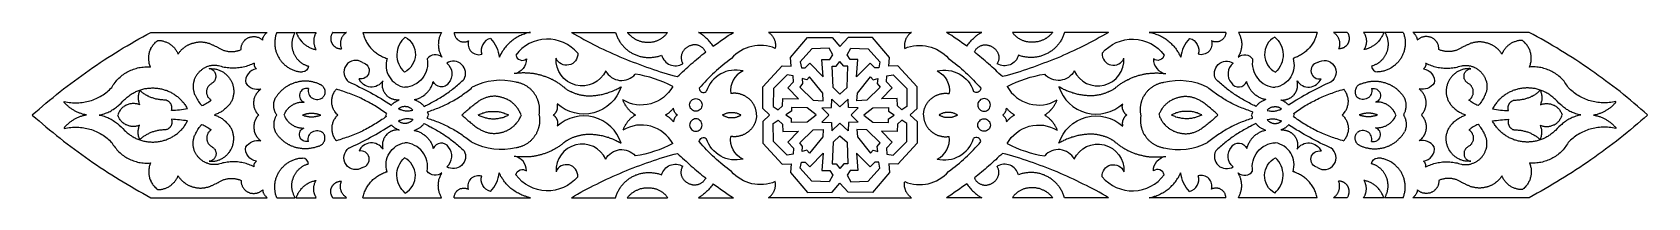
# Model space of a CAD drawing. Extents: x 213 to 1290, y 1003 to 1113.
import ezdxf

# ---------------------------------------------------------------- set-up
doc = ezdxf.new("R2010")
doc.units = 0
doc.layers.add('LAYER_1', color=18, linetype='CONTINUOUS')

msp = doc.modelspace()

# ---------------------------------------------------------------- linework, layer by layer
at = {"layer": 'LAYER_1'}
for points in [[(212.9, 1057.8), (215.2, 1059.8), (217.4, 1061.7), (219.7, 1063.7), (222, 1065.7), (224.3, 1067.6), (226.7, 1069.5), (229, 1071.4), (231.4, 1073.3), (233.8, 1075.1), (236.1, 1077), (238.5, 1078.8), (241, 1080.6), (243.4, 1082.4), (245.8, 1084.1), (248.3, 1085.9), (250.7, 1087.6), (253.2, 1089.3), (255.7, 1091), (258.2, 1092.7), (260.7, 1094.4), (263.3, 1096), (265.8, 1097.6), (268.3, 1099.2), (270.9, 1100.8), (273.5, 1102.4), (276.1, 1103.9), (278.7, 1105.4), (281.3, 1106.9), (283.9, 1108.4), (286.5, 1109.9), (289.2, 1111.4), (291.8, 1112.8)], [(249, 1057.8), (248.5, 1057.9), (247.9, 1058), (247.4, 1058.1), (246.9, 1058.2), (246.4, 1058.4), (245.9, 1058.5), (245.4, 1058.7), (244.9, 1058.9), (244.4, 1059), (243.9, 1059.2), (243.4, 1059.4), (242.9, 1059.6), (242.4, 1059.9), (241.9, 1060.1), (241.5, 1060.3), (241, 1060.6), (240.5, 1060.9), (240.1, 1061.1), (239.6, 1061.4), (239.2, 1061.7), (238.7, 1062), (238.3, 1062.3), (237.9, 1062.6), (237.5, 1063), (237.1, 1063.3), (236.7, 1063.6), (236.3, 1064), (235.9, 1064.4), (235.5, 1064.7), (235.1, 1065.1), (234.7, 1065.5), (234.4, 1065.9), (234.3, 1066), (234.2, 1066.1), (234.2, 1066.3), (234.1, 1066.4), (234.1, 1066.5), (234.1, 1066.6), (234.1, 1066.7), (234.2, 1066.7), (234.2, 1066.7), (234.2, 1066.7), (235.3, 1066.5), (236.4, 1066.3), (237.5, 1066.1), (238.6, 1066), (239.7, 1065.9), (240.7, 1065.9), (241.8, 1065.8), (242.9, 1065.9), (244, 1065.9), (245, 1066), (246.1, 1066.1), (247.2, 1066.3), (248.2, 1066.5), (249.3, 1066.7), (250.3, 1066.9), (251.3, 1067.2), (252.4, 1067.5), (253.4, 1067.9), (254.4, 1068.3), (255.4, 1068.7), (256.3, 1069.1), (257.3, 1069.6), (258.2, 1070.1), (259.2, 1070.7), (260.1, 1071.2), (261, 1071.9), (261.8, 1072.5), (262.7, 1073.1), (263.5, 1073.8), (264.3, 1074.6), (265.1, 1075.3), (265.9, 1076.1), (266.1, 1076.5), (266.4, 1077), (266.9, 1077.8), (267.5, 1078.6), (268.1, 1079.4), (268.7, 1080.2), (269.3, 1080.9), (270, 1081.6), (270.6, 1082.3), (271.4, 1083), (272.1, 1083.6), (272.8, 1084.2), (273.6, 1084.8), (274.4, 1085.3), (275.2, 1085.8), (276, 1086.3), (276.8, 1086.8), (277.7, 1087.2), (278.6, 1087.6), (279.4, 1087.9), (280.3, 1088.3), (281.2, 1088.6), (282.1, 1088.8), (283.1, 1089.1), (284, 1089.3), (284.9, 1089.5), (285.9, 1089.6), (286.8, 1089.7), (287.8, 1089.8), (288.8, 1089.8), (289.7, 1089.8), (290.7, 1089.8), (291.7, 1089.7), (291.4, 1090.3), (291.2, 1090.9), (291.1, 1091.5), (290.9, 1092.1), (290.8, 1092.7), (290.7, 1093.3), (290.6, 1093.9), (290.5, 1094.5), (290.5, 1095.1), (290.5, 1095.7), (290.5, 1096.3), (290.6, 1096.9), (290.6, 1097.5), (290.7, 1098.1), (290.8, 1098.7), (291, 1099.3), (291.1, 1099.8), (291.3, 1100.4), (291.5, 1101), (291.8, 1101.6), (292, 1102.1), (292.3, 1102.7), (292.6, 1103.2), (293, 1103.7), (293.3, 1104.2), (293.7, 1104.7), (294.1, 1105.2), (294.5, 1105.7), (295, 1106.2), (295.4, 1106.6), (295.9, 1107), (296.5, 1107.4), (297, 1107.4), (297.6, 1107.4), (298.2, 1107.3), (298.7, 1107.3), (299.3, 1107.2), (299.8, 1107.1), (300.4, 1106.9), (300.9, 1106.8), (301.4, 1106.6), (301.9, 1106.4), (302.4, 1106.2), (302.9, 1106), (303.4, 1105.8), (303.9, 1105.5), (304.3, 1105.2), (304.8, 1104.9), (305.2, 1104.6), (305.6, 1104.3), (306, 1104), (306.4, 1103.6), (306.8, 1103.2), (307.2, 1102.9), (307.6, 1102.5), (307.9, 1102.1), (308.2, 1101.6), (308.5, 1101.2), (308.8, 1100.7), (309.1, 1100.3), (309.4, 1099.8), (309.6, 1099.3), (309.8, 1098.8), (310, 1098.3), (310.3, 1098.7), (310.5, 1099), (310.8, 1099.4), (311, 1099.7), (311.3, 1100), (311.6, 1100.3), (311.9, 1100.7), (312.1, 1101), (312.4, 1101.3), (312.7, 1101.5), (313, 1101.8), (313.4, 1102.1), (313.7, 1102.4), (314, 1102.6), (314.3, 1102.9), (314.7, 1103.1), (315, 1103.3), (315.3, 1103.6), (315.7, 1103.8), (316.1, 1104), (316.4, 1104.2), (316.8, 1104.4), (317.2, 1104.6), (317.5, 1104.7), (317.9, 1104.9), (318.3, 1105.1), (318.7, 1105.2), (319.1, 1105.4), (319.5, 1105.5), (319.9, 1105.6), (320.3, 1105.7), (320.7, 1105.8), (321.1, 1105.9), (321.5, 1106), (321.9, 1106.1), (322.3, 1106.2), (322.7, 1106.2), (323.1, 1106.3), (323.5, 1106.3), (324, 1106.4), (324.4, 1106.4), (324.8, 1106.4), (325.2, 1106.4), (325.6, 1106.4), (326.1, 1106.4), (326.5, 1106.3), (326.9, 1106.3), (327.3, 1106.3), (327.8, 1106.2), (328.2, 1106.1), (328.6, 1106), (329, 1106), (329.5, 1105.8), (329.9, 1105.7), (330.3, 1105.6), (330.7, 1105.5), (331.1, 1105.3), (331.6, 1105.2), (332, 1105), (332.4, 1104.8), (332.8, 1104.6), (333.2, 1104.4), (333.6, 1104.2), (334, 1104), (334.4, 1103.8), (334.8, 1103.6), (335.6, 1103.3), (335.9, 1103.2), (336.3, 1103), (336.7, 1102.8), (336.9, 1102.7), (337.1, 1102.6), (337.5, 1102.3), (337.9, 1102.1), (338.3, 1101.8), (338.8, 1101.6), (339.2, 1101.4), (339.7, 1101.2), (340.2, 1101), (340.6, 1100.8), (341.1, 1100.7), (341.6, 1100.5), (342, 1100.4), (342.5, 1100.3), (343, 1100.2), (343.5, 1100.1), (344, 1100.1), (344.4, 1100), (344.9, 1100), (345.4, 1100), (345.9, 1100), (346.4, 1100), (346.9, 1100), (347.4, 1100.1), (347.9, 1100.1), (348.3, 1100.2), (348.8, 1100.3), (349.3, 1100.4), (349.8, 1100.5), (350.2, 1100.7), (350.7, 1100.8), (351.2, 1101), (351.6, 1101.2), (352.1, 1101.4), (352.1, 1101.5), (352.1, 1101.9), (352.1, 1102.4), (352.1, 1102.8), (352.2, 1103.2), (352.3, 1103.6), (352.4, 1104), (352.5, 1104.4), (352.7, 1104.7), (352.8, 1105.1), (353, 1105.5), (353.2, 1105.8), (353.4, 1106.2), (353.6, 1106.5), (353.8, 1106.8), (354.1, 1107.1), (354.4, 1107.4), (354.7, 1107.7), (354.9, 1108), (355.3, 1108.2), (355.6, 1108.5), (355.9, 1108.7), (356.3, 1108.9), (356.6, 1109.1), (357, 1109.3), (357.4, 1109.4), (357.7, 1109.6), (358.1, 1109.7), (358.5, 1109.8), (359, 1109.9), (359.4, 1109.9), (359.8, 1110), (360.2, 1110), (360.7, 1110), (361.1, 1110), (361.5, 1110), (361.9, 1109.9), (362.3, 1109.8), (362.7, 1109.7), (363.1, 1109.6), (363.5, 1109.5), (363.9, 1109.3), (364.3, 1109.1), (364.6, 1109), (365, 1108.8), (365.3, 1108.5), (365.6, 1108.3), (366, 1108), (366.3, 1107.8), (366.5, 1107.5)], [(291.8, 1112.8), (369.4, 1112.8)], [(366.5, 1107.5), (366.5, 1107.7), (366.5, 1107.9), (366.5, 1108.1), (366.5, 1108.3), (366.5, 1108.5), (366.5, 1108.7), (366.6, 1108.9), (366.6, 1109.1), (366.7, 1109.3), (366.8, 1109.5), (366.9, 1109.7), (367, 1109.8), (367.2, 1110.2), (367.4, 1110.6), (367.7, 1111), (367.9, 1111.3), (368.2, 1111.7), (368.5, 1112), (368.7, 1112.2), (369, 1112.5), (369.2, 1112.7), (369.4, 1112.8)], [(375.8, 1112.8), (375.6, 1112.2), (375.4, 1111.7), (375.2, 1111.1), (375.1, 1110.5), (375, 1109.9), (374.8, 1109.3), (374.7, 1108.7), (374.7, 1108.2), (374.6, 1107.6), (374.5, 1107), (374.5, 1106.4), (374.5, 1105.9), (374.5, 1105.3), (374.5, 1104.7), (374.6, 1104.1), (374.6, 1103.6), (374.7, 1103), (374.8, 1102.5), (374.9, 1101.9), (375, 1101.3), (375.2, 1100.8), (375.3, 1100.3), (375.5, 1099.7), (375.7, 1099.2), (375.9, 1098.7), (376.1, 1098.2), (376.3, 1097.7), (376.6, 1097.1), (376.8, 1096.7), (377.1, 1096.2), (377.4, 1095.7), (377.7, 1095.2), (378, 1094.8), (378.3, 1094.3), (378.6, 1093.9), (379, 1093.4), (379.3, 1093), (379.7, 1092.6), (380.1, 1092.2), (380.5, 1091.8), (380.9, 1091.4), (381.3, 1091), (381.8, 1090.7), (382.2, 1090.3), (382.6, 1090), (383.1, 1089.7), (383.6, 1089.3), (384.1, 1089), (384.6, 1088.8), (385.1, 1088.5), (385.6, 1088.2), (386.1, 1088), (386.6, 1087.8), (387.2, 1087.6), (387.7, 1087.4), (388.3, 1087.2), (388.9, 1087), (389.4, 1086.9), (390, 1086.8), (390.6, 1086.7), (391.2, 1086.6), (391.8, 1086.5), (392.4, 1086.4), (393, 1086.4)], [(375.8, 1112.8), (388.2, 1112.8)], [(388.2, 1112.8), (388, 1112.4), (387.7, 1112), (387.5, 1111.6), (387.3, 1111.2), (387.1, 1110.8), (387, 1110.4), (386.8, 1109.9), (386.7, 1109.5), (386.5, 1109.1), (386.4, 1108.7), (386.3, 1108.2), (386.2, 1107.8), (386.1, 1107.4), (386.1, 1107), (386, 1106.5), (386, 1106.1), (386, 1105.7), (385.9, 1105.2), (385.9, 1104.8), (385.9, 1104.4), (386, 1103.9), (386, 1103.5), (386, 1103.1), (386.1, 1102.7), (386.2, 1102.3), (386.2, 1101.8), (386.3, 1101.4), (386.4, 1101), (386.5, 1100.6), (386.7, 1100.2), (386.8, 1099.8), (387, 1099.4), (387.1, 1099), (387.3, 1098.6), (387.5, 1098.2), (387.6, 1097.8), (387.8, 1097.5), (388.1, 1097.1), (388.3, 1096.7), (388.5, 1096.4), (388.8, 1096), (389, 1095.7), (389.3, 1095.3), (389.5, 1095), (389.8, 1094.7), (390.1, 1094.4), (390.4, 1094.1), (390.7, 1093.8), (391, 1093.5), (391.4, 1093.2), (391.7, 1092.9), (392.1, 1092.6), (392.4, 1092.4), (392.8, 1092.1), (393.2, 1091.9), (393.5, 1091.7), (393.9, 1091.5), (394.3, 1091.3), (394.7, 1091.1), (395.2, 1090.9), (395.6, 1090.7), (396, 1090.5), (396.5, 1090.4), (396.9, 1090.3)], [(388.9, 1112.8), (389.1, 1112.2), (389.3, 1111.7), (389.5, 1111.2), (389.8, 1110.6), (390, 1110.1), (390.3, 1109.6), (390.6, 1109.1), (390.9, 1108.7), (391.2, 1108.2), (391.6, 1107.7), (391.9, 1107.3), (392.3, 1106.8), (392.7, 1106.4), (393.1, 1106), (393.5, 1105.6), (393.9, 1105.2), (394.3, 1104.9), (394.8, 1104.5), (395.3, 1104.2), (395.7, 1103.9), (396.2, 1103.6), (396.7, 1103.3), (397.2, 1103), (397.7, 1102.7), (398.2, 1102.5), (398.8, 1102.3), (399.3, 1102.1), (399.8, 1101.9), (400.4, 1101.7), (401, 1101.5), (401.5, 1101.4), (402.1, 1101.3)], [(388.9, 1112.8), (402.2, 1112.8)], [(402.2, 1112.8), (402, 1112.5), (401.8, 1112.1), (401.6, 1111.8), (401.4, 1111.5), (401.3, 1111.1), (401.2, 1110.8), (401, 1110.4), (400.9, 1110), (400.8, 1109.7), (400.7, 1109.3), (400.6, 1108.9), (400.6, 1108.6), (400.5, 1108.2), (400.5, 1107.8), (400.5, 1107.4), (400.5, 1107.1), (400.5, 1106.7), (400.5, 1106.3), (400.5, 1105.9), (400.5, 1105.6), (400.6, 1105.2), (400.7, 1104.8), (400.8, 1104.5), (400.9, 1104.1), (401, 1103.7), (401.1, 1103.4), (401.2, 1103), (401.4, 1102.7), (401.5, 1102.3), (401.7, 1102), (401.9, 1101.6), (402.1, 1101.3)], [(413.3, 1112.8), (413.1, 1112.6), (412.9, 1112.4), (412.8, 1112.2), (412.7, 1112), (412.6, 1111.7), (412.5, 1111.5), (412.4, 1111.3), (412.3, 1111.1), (412.2, 1110.8), (412.1, 1110.6), (412.1, 1110.4), (412, 1110.1), (411.9, 1109.9), (411.9, 1109.7), (411.9, 1109.4), (411.9, 1109.2), (411.9, 1109), (411.8, 1108.7), (411.9, 1108.5), (411.9, 1108.3), (411.9, 1108), (411.9, 1107.8), (411.9, 1107.6), (412, 1107.3), (412, 1107.1), (412.1, 1106.9), (412.2, 1106.7), (412.2, 1106.5), (412.3, 1106.2), (412.4, 1106), (412.5, 1105.8), (412.6, 1105.6), (412.7, 1105.4), (412.8, 1105.2), (413, 1105), (413.1, 1104.8), (413.2, 1104.6), (413.4, 1104.4), (413.5, 1104.2), (413.7, 1104.1), (413.8, 1103.9), (414, 1103.7), (414.2, 1103.6), (414.3, 1103.4), (414.5, 1103.3), (414.7, 1103.1), (414.9, 1103), (415.1, 1102.9), (415.3, 1102.8), (415.5, 1102.6), (415.7, 1102.5), (416, 1102.4), (416.2, 1102.3), (416.4, 1102.3), (416.6, 1102.2), (416.9, 1102.1), (417.1, 1102.1), (417.4, 1102), (417.6, 1102), (417.9, 1101.9), (418.1, 1101.9), (418.4, 1101.9), (418.7, 1101.9), (419, 1101.9)], [(413.2, 1112.8), (422.4, 1112.8)], [(422.4, 1112.8), (422.1, 1112.6), (421.8, 1112.4), (421.4, 1112.1), (421.2, 1111.9), (420.9, 1111.6), (420.6, 1111.3), (420.4, 1111), (420.1, 1110.7), (419.9, 1110.4), (419.7, 1110.1), (419.5, 1109.8), (419.3, 1109.4), (419.1, 1109.1), (419, 1108.7), (418.8, 1108.4), (418.7, 1108), (418.6, 1107.7), (418.5, 1107.3), (418.4, 1106.9), (418.4, 1106.5), (418.3, 1106.2), (418.3, 1105.8), (418.3, 1105.4), (418.3, 1105), (418.3, 1104.6), (418.3, 1104.2), (418.4, 1103.8), (418.5, 1103.4), (418.6, 1103.1), (418.7, 1102.7), (418.8, 1102.3), (419, 1101.9)], [(433.2, 1112.8), (485.7, 1112.8)], [(433.2, 1112.8), (433.4, 1112), (433.6, 1111.3), (433.9, 1110.5), (434.1, 1109.8), (434.4, 1109.1), (434.7, 1108.3), (435, 1107.6), (435.4, 1106.9), (435.7, 1106.3), (436.1, 1105.6), (436.5, 1105), (437, 1104.3), (437.4, 1103.7), (437.9, 1103.1), (438.4, 1102.5), (438.9, 1101.9), (439.5, 1101.4), (440, 1100.9), (440.6, 1100.3), (441.2, 1099.8), (441.8, 1099.4), (442.4, 1098.9), (443, 1098.5), (443.7, 1098), (444.3, 1097.7), (445, 1097.3), (445.7, 1096.9), (446.4, 1096.6), (447.1, 1096.3), (447.9, 1096), (448.6, 1095.7), (449.4, 1095.5)], [(485.7, 1112.8), (485.4, 1112.3), (485.2, 1111.8), (484.9, 1111.4), (484.7, 1110.9), (484.5, 1110.3), (484.4, 1109.8), (484.2, 1109.3), (484.1, 1108.8), (483.9, 1108.3), (483.8, 1107.8), (483.7, 1107.2), (483.7, 1106.7), (483.6, 1106.2), (483.6, 1105.6), (483.6, 1105.1), (483.5, 1104.6), (483.6, 1104), (483.6, 1103.5), (483.6, 1103), (483.7, 1102.4), (483.8, 1101.9), (483.9, 1101.4), (484, 1100.9), (484.2, 1100.3), (484.3, 1099.8), (484.5, 1099.3), (484.7, 1098.8), (484.9, 1098.3), (485.1, 1097.8), (485.4, 1097.3), (485.6, 1096.8), (485.9, 1096.3)], [(494.1, 1112.8), (545.1, 1112.8)], [(494.1, 1112.8), (494.1, 1112.4), (494.2, 1111.9), (494.3, 1111.5), (494.4, 1111.1), (494.5, 1110.7), (494.7, 1110.3), (494.8, 1110), (495, 1109.6), (495.3, 1109.3), (495.5, 1108.9), (495.8, 1108.6), (496, 1108.3), (496.3, 1108.1), (496.6, 1107.8), (497, 1107.6), (497.3, 1107.4), (497.7, 1107.2), (498, 1107), (498.4, 1106.8), (498.8, 1106.7), (499.2, 1106.6), (499.6, 1106.5), (500, 1106.5), (500.4, 1106.4), (500.8, 1106.4), (501.2, 1106.5), (501.6, 1106.5), (502.1, 1106.6), (502.5, 1106.7), (502.9, 1106.8), (503.1, 1106.9), (503.3, 1107), (503.5, 1107.1), (503.7, 1107.2)], [(545.1, 1112.8), (544.2, 1112.6), (543.4, 1112.4), (542.5, 1112.2), (541.7, 1112), (540.9, 1111.7), (540.1, 1111.4), (539.2, 1111.1), (538.5, 1110.7), (537.7, 1110.4), (536.9, 1110), (536.1, 1109.5), (535.4, 1109.1), (534.7, 1108.6), (534, 1108.2), (533.3, 1107.7), (532.6, 1107.1), (531.9, 1106.6), (531.3, 1106), (530.6, 1105.4), (530, 1104.8), (529.4, 1104.2), (528.8, 1103.6), (528.3, 1102.9), (527.7, 1102.2), (527.2, 1101.5), (526.7, 1100.8), (526.2, 1100.1), (525.8, 1099.4), (525.3, 1098.6), (524.9, 1097.8), (524.5, 1097), (524.1, 1096.2)], [(572.3, 1112.8), (574.3, 1111.6), (576.4, 1110.4), (578.5, 1109.3), (580.6, 1108.1), (582.8, 1107), (584.9, 1105.9), (587, 1104.8), (589.2, 1103.7), (591.3, 1102.6), (593.5, 1101.6), (595.7, 1100.6), (597.9, 1099.6), (600.1, 1098.6), (602.3, 1097.6), (604.5, 1096.6), (606.7, 1095.7), (608.9, 1094.8), (611.1, 1093.9), (613.4, 1093), (615.6, 1092.2), (617.9, 1091.3), (620.1, 1090.5), (622.4, 1089.7), (624.7, 1088.9), (626.9, 1088.1), (629.2, 1087.4), (631.5, 1086.6), (633.8, 1085.9), (636.1, 1085.2), (638.4, 1084.6), (640.7, 1083.9), (643.1, 1083.3)], [(572.3, 1112.8), (601.7, 1112.8)], [(601.7, 1112.8), (601.9, 1112.2), (602.1, 1111.6), (602.3, 1111), (602.5, 1110.4), (602.8, 1109.9), (603, 1109.3), (603.3, 1108.7), (603.6, 1108.2), (603.9, 1107.7), (604.2, 1107.1), (604.5, 1106.6), (604.8, 1106.1), (605.2, 1105.6), (605.5, 1105.2), (605.9, 1104.7), (606.3, 1104.2), (606.7, 1103.8), (607.1, 1103.3), (607.5, 1102.9), (607.9, 1102.5), (608.3, 1102.1), (608.8, 1101.7), (609.2, 1101.3), (609.7, 1101), (610.2, 1100.6), (610.6, 1100.3), (611.1, 1099.9), (611.6, 1099.6), (612.1, 1099.3), (612.6, 1099), (613.1, 1098.7), (613.7, 1098.5), (614.2, 1098.2), (614.7, 1098), (615.3, 1097.8), (615.8, 1097.5), (616.4, 1097.3), (616.9, 1097.2), (617.5, 1097), (618.1, 1096.8), (618.6, 1096.7), (619.2, 1096.5), (619.8, 1096.4), (620.4, 1096.3), (621, 1096.2), (621.5, 1096.2), (622.1, 1096.1), (622.7, 1096.1), (623.3, 1096.1), (623.9, 1096.1), (624.5, 1096.1), (625.1, 1096.1), (625.7, 1096.1), (626.3, 1096.2), (626.9, 1096.2), (627.5, 1096.3), (628.1, 1096.4), (628.8, 1096.6), (629.4, 1096.7), (630, 1096.8), (630.6, 1097), (631.2, 1097.2), (631.8, 1097.4), (632.4, 1097.6)], [(609.5, 1112.8), (636.4, 1112.8)], [(609.5, 1112.8), (609.9, 1112.4), (610.2, 1112), (610.5, 1111.6), (610.9, 1111.3), (611.2, 1110.9), (611.6, 1110.6), (612, 1110.3), (612.4, 1110), (612.8, 1109.7), (613.2, 1109.4), (613.6, 1109.1), (614, 1108.8), (614.4, 1108.6), (614.8, 1108.3), (615.3, 1108.1), (615.7, 1107.9), (616.1, 1107.7), (616.6, 1107.5), (617, 1107.3), (617.5, 1107.2), (617.9, 1107), (618.4, 1106.9), (618.9, 1106.7), (619.3, 1106.6), (619.8, 1106.5), (620.3, 1106.4), (620.8, 1106.4), (621.2, 1106.3), (621.7, 1106.2), (622.2, 1106.2), (622.7, 1106.2), (623.1, 1106.2), (623.6, 1106.2), (624.1, 1106.2), (624.6, 1106.2), (625.1, 1106.3), (625.5, 1106.3), (626, 1106.4), (626.5, 1106.5), (626.9, 1106.6), (627.4, 1106.7), (627.9, 1106.8), (628.3, 1106.9), (628.8, 1107.1), (629.2, 1107.2), (629.7, 1107.4), (630.1, 1107.6), (630.5, 1107.8), (630.9, 1108), (631.4, 1108.2), (631.8, 1108.5), (632.2, 1108.7), (632.6, 1109), (633, 1109.3), (633.4, 1109.5), (633.7, 1109.9), (634.1, 1110.2), (634.5, 1110.5), (634.8, 1110.9), (635.2, 1111.2), (635.5, 1111.6), (635.8, 1112), (636.1, 1112.4), (636.4, 1112.8)], [(656.9, 1112.8), (680.3, 1112.8)], [(666.7, 1103.5), (666.3, 1104.2), (665.8, 1104.9), (665.3, 1105.6), (664.7, 1106.3), (664.2, 1106.9), (663.6, 1107.6), (663, 1108.2), (662.4, 1108.8), (661.7, 1109.4), (661, 1110), (660.4, 1110.6), (660, 1110.8), (659.7, 1111.1), (659.3, 1111.3), (659, 1111.6), (658.6, 1111.8), (658.3, 1112), (657.9, 1112.2), (657.6, 1112.4), (657.2, 1112.6), (656.9, 1112.8)], [(666.7, 1103.5), (668.4, 1104.7), (670.1, 1105.9), (671.7, 1107.1), (673.4, 1108.3), (675.1, 1109.4), (676.8, 1110.6), (678.5, 1111.7), (680.3, 1112.8)], [(704.4, 1057.8), (699.8, 1062.1), (699.8, 1076.6), (712.7, 1090.4), (718.8, 1090.2), (718.3, 1096), (729.7, 1109.3), (746, 1109.3), (751.3, 1103.3), (751.3, 1103.3)], [(703.7, 1112.8), (704, 1112.6), (704.3, 1112.4), (704.6, 1112.1), (704.9, 1111.9), (705.2, 1111.6), (705.4, 1111.3), (705.7, 1111.1), (705.9, 1110.8), (706.2, 1110.5), (706.4, 1110.2), (706.6, 1109.9), (706.8, 1109.6), (707, 1109.2), (707.2, 1108.9), (707.3, 1108.6), (707.5, 1108.2), (707.6, 1107.9), (707.7, 1107.5), (707.9, 1107.2), (708, 1106.8), (708.1, 1106.4), (708.1, 1106.1), (708.2, 1105.7), (708.3, 1105.3), (708.3, 1104.9), (708.3, 1104.5), (708.3, 1104.1), (708.3, 1103.7), (708.3, 1103.3), (708.3, 1102.9), (708.2, 1102.5), (708.2, 1102.1)], [(751.3, 1112.8), (703.7, 1112.8)], [(751.3, 1112.8), (798.9, 1112.8)], [(798.2, 1057.8), (802.8, 1062.1), (802.8, 1076.6), (789.9, 1090.4), (783.9, 1090.2), (784.4, 1096), (773, 1109.3), (756.7, 1109.3), (751.3, 1103.3), (751.3, 1103.3)], [(798.9, 1112.8), (798.6, 1112.6), (798.3, 1112.4), (798, 1112.1), (797.7, 1111.9), (797.5, 1111.6), (797.2, 1111.3), (797, 1111.1), (796.7, 1110.8), (796.5, 1110.5), (796.3, 1110.2), (796.1, 1109.9), (795.9, 1109.6), (795.7, 1109.2), (795.5, 1108.9), (795.3, 1108.6), (795.2, 1108.2), (795, 1107.9), (794.9, 1107.5), (794.8, 1107.2), (794.7, 1106.8), (794.6, 1106.4), (794.5, 1106.1), (794.4, 1105.7), (794.4, 1105.3), (794.3, 1104.9), (794.3, 1104.5), (794.3, 1104.1), (794.3, 1103.7), (794.3, 1103.3), (794.3, 1102.9), (794.4, 1102.5), (794.5, 1102.1)], [(845.8, 1112.8), (822.4, 1112.8)], [(835.9, 1103.5), (834.3, 1104.7), (832.6, 1105.9), (830.9, 1107.1), (829.2, 1108.3), (827.5, 1109.4), (825.8, 1110.6), (824.1, 1111.7), (822.4, 1112.8)], [(835.9, 1103.5), (836.4, 1104.2), (836.8, 1104.9), (837.4, 1105.6), (837.9, 1106.3), (838.5, 1106.9), (839, 1107.6), (839.7, 1108.2), (840.3, 1108.8), (840.9, 1109.4), (841.6, 1110), (842.3, 1110.6), (842.6, 1110.8), (843, 1111.1), (843.3, 1111.3), (843.7, 1111.6), (844, 1111.8), (844.4, 1112), (844.7, 1112.2), (845.1, 1112.4), (845.4, 1112.6), (845.8, 1112.8)], [(930.4, 1112.8), (928.3, 1111.6), (926.2, 1110.4), (924.1, 1109.3), (922, 1108.1), (919.9, 1107), (917.7, 1105.9), (915.6, 1104.8), (913.4, 1103.7), (911.3, 1102.6), (909.1, 1101.6), (906.9, 1100.6), (904.8, 1099.6), (902.6, 1098.6), (900.4, 1097.6), (898.2, 1096.6), (896, 1095.7), (893.7, 1094.8), (891.5, 1093.9), (889.3, 1093), (887, 1092.2), (884.8, 1091.3), (882.5, 1090.5), (880.3, 1089.7), (878, 1088.9), (875.7, 1088.1), (873.4, 1087.4), (871.1, 1086.6), (868.8, 1085.9), (866.5, 1085.2), (864.2, 1084.6), (861.9, 1083.9), (859.6, 1083.3)], [(893.1, 1112.8), (866.2, 1112.8)], [(893.1, 1112.8), (892.8, 1112.4), (892.5, 1112), (892.1, 1111.6), (891.8, 1111.3), (891.4, 1110.9), (891, 1110.6), (890.7, 1110.3), (890.3, 1110), (889.9, 1109.7), (889.5, 1109.4), (889.1, 1109.1), (888.7, 1108.8), (888.2, 1108.6), (887.8, 1108.3), (887.4, 1108.1), (886.9, 1107.9), (886.5, 1107.7), (886.1, 1107.5), (885.6, 1107.3), (885.1, 1107.2), (884.7, 1107), (884.2, 1106.9), (883.8, 1106.7), (883.3, 1106.6), (882.8, 1106.5), (882.3, 1106.4), (881.9, 1106.4), (881.4, 1106.3), (880.9, 1106.2), (880.4, 1106.2), (880, 1106.2), (879.5, 1106.2), (879, 1106.2), (878.5, 1106.2), (878.1, 1106.2), (877.6, 1106.3), (877.1, 1106.3), (876.6, 1106.4), (876.2, 1106.5), (875.7, 1106.6), (875.2, 1106.7), (874.8, 1106.8), (874.3, 1106.9), (873.9, 1107.1), (873.4, 1107.2), (873, 1107.4), (872.5, 1107.6), (872.1, 1107.8), (871.7, 1108), (871.3, 1108.2), (870.9, 1108.5), (870.4, 1108.7), (870, 1109), (869.7, 1109.3), (869.3, 1109.5), (868.9, 1109.9), (868.5, 1110.2), (868.2, 1110.5), (867.8, 1110.9), (867.5, 1111.2), (867.1, 1111.6), (866.8, 1112), (866.5, 1112.4), (866.2, 1112.8)], [(901, 1112.8), (900.8, 1112.2), (900.6, 1111.6), (900.4, 1111), (900.1, 1110.4), (899.9, 1109.9), (899.6, 1109.3), (899.4, 1108.7), (899.1, 1108.2), (898.8, 1107.7), (898.5, 1107.1), (898.1, 1106.6), (897.8, 1106.1), (897.5, 1105.6), (897.1, 1105.2), (896.7, 1104.7), (896.4, 1104.2), (896, 1103.8), (895.6, 1103.3), (895.2, 1102.9), (894.7, 1102.5), (894.3, 1102.1), (893.9, 1101.7), (893.4, 1101.3), (892.9, 1101), (892.5, 1100.6), (892, 1100.3), (891.5, 1099.9), (891, 1099.6), (890.5, 1099.3), (890, 1099), (889.5, 1098.7), (889, 1098.5), (888.4, 1098.2), (887.9, 1098), (887.4, 1097.8), (886.8, 1097.5), (886.3, 1097.3), (885.7, 1097.2), (885.1, 1097), (884.6, 1096.8), (884, 1096.7), (883.4, 1096.5), (882.9, 1096.4), (882.3, 1096.3), (881.7, 1096.2), (881.1, 1096.2), (880.5, 1096.1), (879.9, 1096.1), (879.3, 1096.1), (878.7, 1096.1), (878.1, 1096.1), (877.5, 1096.1), (876.9, 1096.1), (876.3, 1096.2), (875.7, 1096.2), (875.1, 1096.3), (874.5, 1096.4), (873.9, 1096.6), (873.3, 1096.7), (872.7, 1096.8), (872.1, 1097), (871.5, 1097.2), (870.9, 1097.4), (870.3, 1097.6)], [(930.4, 1112.8), (900.9, 1112.8)], [(1008.5, 1112.8), (957.5, 1112.8)], [(957.5, 1112.8), (958.4, 1112.6), (959.3, 1112.4), (960.1, 1112.2), (960.9, 1112), (961.8, 1111.7), (962.6, 1111.4), (963.4, 1111.1), (964.2, 1110.7), (965, 1110.4), (965.7, 1110), (966.5, 1109.5), (967.2, 1109.1), (968, 1108.6), (968.7, 1108.2), (969.4, 1107.7), (970.1, 1107.1), (970.7, 1106.6), (971.4, 1106), (972, 1105.4), (972.6, 1104.8), (973.2, 1104.2), (973.8, 1103.6), (974.4, 1102.9), (974.9, 1102.2), (975.4, 1101.5), (975.9, 1100.8), (976.4, 1100.1), (976.9, 1099.4), (977.3, 1098.6), (977.7, 1097.8), (978.1, 1097), (978.5, 1096.2)], [(1008.5, 1112.8), (1008.5, 1112.4), (1008.5, 1111.9), (1008.4, 1111.5), (1008.3, 1111.1), (1008.1, 1110.7), (1008, 1110.3), (1007.8, 1110), (1007.6, 1109.6), (1007.4, 1109.3), (1007.1, 1108.9), (1006.9, 1108.6), (1006.6, 1108.3), (1006.3, 1108.1), (1006, 1107.8), (1005.7, 1107.6), (1005.3, 1107.4), (1005, 1107.2), (1004.6, 1107), (1004.2, 1106.8), (1003.9, 1106.7), (1003.5, 1106.6), (1003.1, 1106.5), (1002.7, 1106.5), (1002.2, 1106.4), (1001.8, 1106.4), (1001.4, 1106.5), (1001, 1106.5), (1000.6, 1106.6), (1000.2, 1106.7), (999.7, 1106.8), (999.5, 1106.9), (999.3, 1107), (999.1, 1107.1), (998.9, 1107.2)], [(1017, 1112.8), (1017.2, 1112.3), (1017.5, 1111.8), (1017.7, 1111.4), (1017.9, 1110.9), (1018.1, 1110.3), (1018.3, 1109.8), (1018.4, 1109.3), (1018.6, 1108.8), (1018.7, 1108.3), (1018.8, 1107.8), (1018.9, 1107.2), (1019, 1106.7), (1019, 1106.2), (1019.1, 1105.6), (1019.1, 1105.1), (1019.1, 1104.6), (1019.1, 1104), (1019, 1103.5), (1019, 1103), (1018.9, 1102.4), (1018.8, 1101.9), (1018.7, 1101.4), (1018.6, 1100.9), (1018.5, 1100.3), (1018.3, 1099.8), (1018.1, 1099.3), (1018, 1098.8), (1017.7, 1098.3), (1017.5, 1097.8), (1017.3, 1097.3), (1017, 1096.8), (1016.7, 1096.3)], [(1069.4, 1112.8), (1016.9, 1112.8)], [(1069.4, 1112.8), (1069.2, 1112), (1069, 1111.3), (1068.8, 1110.5), (1068.5, 1109.8), (1068.2, 1109.1), (1067.9, 1108.3), (1067.6, 1107.6), (1067.3, 1106.9), (1066.9, 1106.3), (1066.5, 1105.6), (1066.1, 1105), (1065.7, 1104.3), (1065.2, 1103.7), (1064.7, 1103.1), (1064.2, 1102.5), (1063.7, 1101.9), (1063.2, 1101.4), (1062.6, 1100.9), (1062.1, 1100.3), (1061.5, 1099.8), (1060.9, 1099.4), (1060.3, 1098.9), (1059.6, 1098.5), (1059, 1098), (1058.3, 1097.7), (1057.6, 1097.3), (1056.9, 1096.9), (1056.2, 1096.6), (1055.5, 1096.3), (1054.8, 1096), (1054, 1095.7), (1053.3, 1095.5)], [(1089.4, 1112.8), (1080.2, 1112.8)], [(1080.2, 1112.8), (1080.6, 1112.6), (1080.9, 1112.4), (1081.2, 1112.1), (1081.5, 1111.9), (1081.8, 1111.6), (1082, 1111.3), (1082.3, 1111), (1082.5, 1110.7), (1082.7, 1110.4), (1083, 1110.1), (1083.2, 1109.8), (1083.3, 1109.4), (1083.5, 1109.1), (1083.7, 1108.7), (1083.8, 1108.4), (1083.9, 1108), (1084, 1107.7), (1084.1, 1107.3), (1084.2, 1106.9), (1084.3, 1106.5), (1084.3, 1106.2), (1084.3, 1105.8), (1084.4, 1105.4), (1084.3, 1105), (1084.3, 1104.6), (1084.3, 1104.2), (1084.2, 1103.8), (1084.2, 1103.4), (1084.1, 1103.1), (1084, 1102.7), (1083.8, 1102.3), (1083.7, 1101.9)], [(1089.4, 1112.8), (1089.5, 1112.6), (1089.7, 1112.4), (1089.8, 1112.2), (1090, 1112), (1090.1, 1111.7), (1090.2, 1111.5), (1090.3, 1111.3), (1090.4, 1111.1), (1090.5, 1110.8), (1090.5, 1110.6), (1090.6, 1110.4), (1090.6, 1110.1), (1090.7, 1109.9), (1090.7, 1109.7), (1090.8, 1109.4), (1090.8, 1109.2), (1090.8, 1109), (1090.8, 1108.7), (1090.8, 1108.5), (1090.8, 1108.3), (1090.8, 1108), (1090.7, 1107.8), (1090.7, 1107.6), (1090.6, 1107.3), (1090.6, 1107.1), (1090.5, 1106.9), (1090.5, 1106.7), (1090.4, 1106.5), (1090.3, 1106.2), (1090.2, 1106), (1090.1, 1105.8), (1090, 1105.6), (1089.9, 1105.4), (1089.8, 1105.2), (1089.7, 1105), (1089.6, 1104.8), (1089.4, 1104.6), (1089.3, 1104.4), (1089.1, 1104.2), (1089, 1104.1), (1088.8, 1103.9), (1088.7, 1103.7), (1088.5, 1103.6), (1088.3, 1103.4), (1088.1, 1103.3), (1087.9, 1103.1), (1087.7, 1103), (1087.5, 1102.9), (1087.3, 1102.8), (1087.1, 1102.6), (1086.9, 1102.5), (1086.7, 1102.4), (1086.5, 1102.3), (1086.2, 1102.3), (1086, 1102.2), (1085.8, 1102.1), (1085.5, 1102.1), (1085.3, 1102), (1085, 1102), (1084.8, 1101.9), (1084.5, 1101.9), (1084.2, 1101.9), (1084, 1101.9), (1083.7, 1101.9)], [(1113.8, 1112.8), (1100.4, 1112.8)], [(1100.4, 1112.8), (1100.6, 1112.5), (1100.8, 1112.1), (1101, 1111.8), (1101.2, 1111.5), (1101.3, 1111.1), (1101.5, 1110.8), (1101.6, 1110.4), (1101.7, 1110), (1101.8, 1109.7), (1101.9, 1109.3), (1102, 1108.9), (1102.1, 1108.6), (1102.1, 1108.2), (1102.1, 1107.8), (1102.2, 1107.4), (1102.2, 1107.1), (1102.2, 1106.7), (1102.2, 1106.3), (1102.1, 1105.9), (1102.1, 1105.6), (1102, 1105.2), (1102, 1104.8), (1101.9, 1104.5), (1101.8, 1104.1), (1101.7, 1103.7), (1101.6, 1103.4), (1101.4, 1103), (1101.3, 1102.7), (1101.1, 1102.3), (1100.9, 1102), (1100.7, 1101.6), (1100.5, 1101.3)], [(1113.8, 1112.8), (1113.6, 1112.2), (1113.4, 1111.7), (1113.1, 1111.2), (1112.9, 1110.6), (1112.6, 1110.1), (1112.3, 1109.6), (1112, 1109.1), (1111.7, 1108.7), (1111.4, 1108.2), (1111.1, 1107.7), (1110.7, 1107.3), (1110.3, 1106.8), (1110, 1106.4), (1109.6, 1106), (1109.1, 1105.6), (1108.7, 1105.2), (1108.3, 1104.9), (1107.8, 1104.5), (1107.4, 1104.2), (1106.9, 1103.9), (1106.4, 1103.6), (1105.9, 1103.3), (1105.4, 1103), (1104.9, 1102.7), (1104.4, 1102.5), (1103.9, 1102.3), (1103.3, 1102.1), (1102.8, 1101.9), (1102.2, 1101.7), (1101.7, 1101.5), (1101.1, 1101.4), (1100.5, 1101.3)], [(1114.4, 1112.8), (1114.7, 1112.4), (1114.9, 1112), (1115.1, 1111.6), (1115.3, 1111.2), (1115.5, 1110.8), (1115.7, 1110.4), (1115.8, 1109.9), (1116, 1109.5), (1116.1, 1109.1), (1116.2, 1108.7), (1116.3, 1108.2), (1116.4, 1107.8), (1116.5, 1107.4), (1116.6, 1107), (1116.6, 1106.5), (1116.7, 1106.1), (1116.7, 1105.7), (1116.7, 1105.2), (1116.7, 1104.8), (1116.7, 1104.4), (1116.7, 1103.9), (1116.6, 1103.5), (1116.6, 1103.1), (1116.5, 1102.7), (1116.5, 1102.3), (1116.4, 1101.8), (1116.3, 1101.4), (1116.2, 1101), (1116.1, 1100.6), (1116, 1100.2), (1115.8, 1099.8), (1115.7, 1099.4), (1115.5, 1099), (1115.4, 1098.6), (1115.2, 1098.2), (1115, 1097.8), (1114.8, 1097.5), (1114.6, 1097.1), (1114.4, 1096.7), (1114.1, 1096.4), (1113.9, 1096), (1113.6, 1095.7), (1113.4, 1095.3), (1113.1, 1095), (1112.8, 1094.7), (1112.5, 1094.4), (1112.2, 1094.1), (1111.9, 1093.8), (1111.6, 1093.5), (1111.3, 1093.2), (1110.9, 1092.9), (1110.6, 1092.6), (1110.2, 1092.4), (1109.9, 1092.1), (1109.5, 1091.9), (1109.1, 1091.7), (1108.7, 1091.5), (1108.3, 1091.3), (1107.9, 1091.1), (1107.5, 1090.9), (1107.1, 1090.7), (1106.6, 1090.5), (1106.2, 1090.4), (1105.7, 1090.3)], [(1126.8, 1112.8), (1127, 1112.2), (1127.2, 1111.7), (1127.4, 1111.1), (1127.5, 1110.5), (1127.7, 1109.9), (1127.8, 1109.3), (1127.9, 1108.7), (1128, 1108.2), (1128, 1107.6), (1128.1, 1107), (1128.1, 1106.4), (1128.1, 1105.9), (1128.1, 1105.3), (1128.1, 1104.7), (1128.1, 1104.1), (1128, 1103.6), (1127.9, 1103), (1127.8, 1102.5), (1127.7, 1101.9), (1127.6, 1101.3), (1127.5, 1100.8), (1127.3, 1100.3), (1127.2, 1099.7), (1127, 1099.2), (1126.8, 1098.7), (1126.6, 1098.2), (1126.3, 1097.7), (1126.1, 1097.1), (1125.8, 1096.7), (1125.6, 1096.2), (1125.3, 1095.7), (1125, 1095.2), (1124.7, 1094.8), (1124.3, 1094.3), (1124, 1093.9), (1123.7, 1093.4), (1123.3, 1093), (1122.9, 1092.6), (1122.5, 1092.2), (1122.1, 1091.8), (1121.7, 1091.4), (1121.3, 1091), (1120.9, 1090.7), (1120.4, 1090.3), (1120, 1090), (1119.5, 1089.7), (1119.1, 1089.3), (1118.6, 1089), (1118.1, 1088.8), (1117.6, 1088.5), (1117.1, 1088.2), (1116.5, 1088), (1116, 1087.8), (1115.5, 1087.6), (1114.9, 1087.4), (1114.4, 1087.2), (1113.8, 1087), (1113.2, 1086.9), (1112.6, 1086.8), (1112, 1086.7), (1111.4, 1086.6), (1110.8, 1086.5), (1110.2, 1086.4), (1109.6, 1086.4)], [(1126.8, 1112.8), (1114.4, 1112.8)], [(1210.8, 1112.8), (1133.2, 1112.8)], [(1136.1, 1107.5), (1136.1, 1107.7), (1136.2, 1107.9), (1136.2, 1108.1), (1136.2, 1108.3), (1136.1, 1108.5), (1136.1, 1108.7), (1136.1, 1108.9), (1136, 1109.1), (1135.9, 1109.3), (1135.9, 1109.5), (1135.8, 1109.7), (1135.7, 1109.8), (1135.5, 1110.2), (1135.2, 1110.6), (1135, 1111), (1134.7, 1111.3), (1134.4, 1111.7), (1134.2, 1112), (1133.9, 1112.2), (1133.6, 1112.5), (1133.4, 1112.7), (1133.2, 1112.8)], [(1253.7, 1057.8), (1254.2, 1057.9), (1254.7, 1058), (1255.2, 1058.1), (1255.7, 1058.2), (1256.3, 1058.4), (1256.8, 1058.5), (1257.3, 1058.7), (1257.8, 1058.9), (1258.3, 1059), (1258.8, 1059.2), (1259.3, 1059.4), (1259.8, 1059.6), (1260.2, 1059.9), (1260.7, 1060.1), (1261.2, 1060.3), (1261.6, 1060.6), (1262.1, 1060.9), (1262.6, 1061.1), (1263, 1061.4), (1263.5, 1061.7), (1263.9, 1062), (1264.3, 1062.3), (1264.8, 1062.6), (1265.2, 1063), (1265.6, 1063.3), (1266, 1063.6), (1266.4, 1064), (1266.8, 1064.4), (1267.2, 1064.7), (1267.5, 1065.1), (1267.9, 1065.5), (1268.3, 1065.9), (1268.3, 1066), (1268.4, 1066.1), (1268.5, 1066.3), (1268.5, 1066.4), (1268.5, 1066.5), (1268.5, 1066.6), (1268.5, 1066.7), (1268.5, 1066.7), (1268.4, 1066.7), (1268.4, 1066.7), (1267.3, 1066.5), (1266.2, 1066.3), (1265.2, 1066.1), (1264.1, 1066), (1263, 1065.9), (1261.9, 1065.9), (1260.8, 1065.8), (1259.7, 1065.9), (1258.7, 1065.9), (1257.6, 1066), (1256.5, 1066.1), (1255.5, 1066.3), (1254.4, 1066.5), (1253.4, 1066.7), (1252.3, 1066.9), (1251.3, 1067.2), (1250.3, 1067.5), (1249.3, 1067.9), (1248.3, 1068.3), (1247.3, 1068.7), (1246.3, 1069.1), (1245.4, 1069.6), (1244.4, 1070.1), (1243.5, 1070.7), (1242.6, 1071.2), (1241.7, 1071.9), (1240.8, 1072.5), (1240, 1073.1), (1239.1, 1073.8), (1238.3, 1074.6), (1237.5, 1075.3), (1236.7, 1076.1), (1236.5, 1076.5), (1236.2, 1077), (1235.7, 1077.8), (1235.2, 1078.6), (1234.6, 1079.4), (1234, 1080.2), (1233.3, 1080.9), (1232.7, 1081.6), (1232, 1082.3), (1231.3, 1083), (1230.6, 1083.6), (1229.8, 1084.2), (1229, 1084.8), (1228.3, 1085.3), (1227.5, 1085.8), (1226.6, 1086.3), (1225.8, 1086.8), (1224.9, 1087.2), (1224.1, 1087.6), (1223.2, 1087.9), (1222.3, 1088.3), (1221.4, 1088.6), (1220.5, 1088.8), (1219.6, 1089.1), (1218.6, 1089.3), (1217.7, 1089.5), (1216.7, 1089.6), (1215.8, 1089.7), (1214.8, 1089.8), (1213.9, 1089.8), (1212.9, 1089.8), (1211.9, 1089.8), (1211, 1089.7), (1211.2, 1090.3), (1211.4, 1090.9), (1211.6, 1091.5), (1211.7, 1092.1), (1211.9, 1092.7), (1212, 1093.3), (1212, 1093.9), (1212.1, 1094.5), (1212.1, 1095.1), (1212.1, 1095.7), (1212.1, 1096.3), (1212.1, 1096.9), (1212, 1097.5), (1211.9, 1098.1), (1211.8, 1098.7), (1211.7, 1099.3), (1211.5, 1099.8), (1211.3, 1100.4), (1211.1, 1101), (1210.9, 1101.6), (1210.6, 1102.1), (1210.3, 1102.7), (1210, 1103.2), (1209.7, 1103.7), (1209.3, 1104.2), (1208.9, 1104.7), (1208.5, 1105.2), (1208.1, 1105.7), (1207.7, 1106.2), (1207.2, 1106.6), (1206.7, 1107), (1206.2, 1107.4), (1205.6, 1107.4), (1205, 1107.4), (1204.5, 1107.3), (1203.9, 1107.3), (1203.4, 1107.2), (1202.8, 1107.1), (1202.3, 1106.9), (1201.8, 1106.8), (1201.2, 1106.6), (1200.7, 1106.4), (1200.2, 1106.2), (1199.7, 1106), (1199.2, 1105.8), (1198.8, 1105.5), (1198.3, 1105.2), (1197.9, 1104.9), (1197.4, 1104.6), (1197, 1104.3), (1196.6, 1104), (1196.2, 1103.6), (1195.8, 1103.2), (1195.4, 1102.9), (1195.1, 1102.5), (1194.7, 1102.1), (1194.4, 1101.6), (1194.1, 1101.2), (1193.8, 1100.7), (1193.5, 1100.3), (1193.3, 1099.8), (1193, 1099.3), (1192.8, 1098.8), (1192.6, 1098.3), (1192.4, 1098.7), (1192.1, 1099), (1191.9, 1099.4), (1191.6, 1099.7), (1191.3, 1100), (1191.1, 1100.3), (1190.8, 1100.7), (1190.5, 1101), (1190.2, 1101.3), (1189.9, 1101.5), (1189.6, 1101.8), (1189.3, 1102.1), (1189, 1102.4), (1188.6, 1102.6), (1188.3, 1102.9), (1188, 1103.1), (1187.6, 1103.3), (1187.3, 1103.6), (1186.9, 1103.8), (1186.6, 1104), (1186.2, 1104.2), (1185.9, 1104.4), (1185.5, 1104.6), (1185.1, 1104.7), (1184.7, 1104.9), (1184.3, 1105.1), (1184, 1105.2), (1183.6, 1105.4), (1183.2, 1105.5), (1182.8, 1105.6), (1182.4, 1105.7), (1182, 1105.8), (1181.6, 1105.9), (1181.2, 1106), (1180.8, 1106.1), (1180.3, 1106.2), (1179.9, 1106.2), (1179.5, 1106.3), (1179.1, 1106.3), (1178.7, 1106.4), (1178.3, 1106.4), (1177.8, 1106.4), (1177.4, 1106.4), (1177, 1106.4), (1176.6, 1106.4), (1176.2, 1106.3), (1175.7, 1106.3), (1175.3, 1106.3), (1174.9, 1106.2), (1174.5, 1106.1), (1174, 1106), (1173.6, 1106), (1173.2, 1105.8), (1172.8, 1105.7), (1172.3, 1105.6), (1171.9, 1105.5), (1171.5, 1105.3), (1171.1, 1105.2), (1170.7, 1105), (1170.3, 1104.8), (1169.8, 1104.6), (1169.4, 1104.4), (1169, 1104.2), (1168.6, 1104), (1168.3, 1103.8), (1167.9, 1103.6), (1167.1, 1103.3), (1166.7, 1103.2), (1166.3, 1103), (1165.9, 1102.8), (1165.7, 1102.7), (1165.6, 1102.6), (1165.2, 1102.3), (1164.7, 1102.1), (1164.3, 1101.8), (1163.8, 1101.6), (1163.4, 1101.4), (1162.9, 1101.2), (1162.5, 1101), (1162, 1100.8), (1161.6, 1100.7), (1161.1, 1100.5), (1160.6, 1100.4), (1160.1, 1100.3), (1159.7, 1100.2), (1159.2, 1100.1), (1158.7, 1100.1), (1158.2, 1100), (1157.7, 1100), (1157.2, 1100), (1156.7, 1100), (1156.2, 1100), (1155.8, 1100), (1155.3, 1100.1), (1154.8, 1100.1), (1154.3, 1100.2), (1153.8, 1100.3), (1153.3, 1100.4), (1152.9, 1100.5), (1152.4, 1100.7), (1151.9, 1100.8), (1151.5, 1101), (1151, 1101.2), (1150.5, 1101.4), (1150.5, 1101.5), (1150.5, 1101.9), (1150.5, 1102.4), (1150.5, 1102.8), (1150.4, 1103.2), (1150.3, 1103.6), (1150.2, 1104), (1150.1, 1104.4), (1150, 1104.7), (1149.8, 1105.1), (1149.7, 1105.5), (1149.5, 1105.8), (1149.3, 1106.2), (1149, 1106.5), (1148.8, 1106.8), (1148.5, 1107.1), (1148.3, 1107.4), (1148, 1107.7), (1147.7, 1108), (1147.4, 1108.2), (1147.1, 1108.5), (1146.7, 1108.7), (1146.4, 1108.9), (1146, 1109.1), (1145.7, 1109.3), (1145.3, 1109.4), (1144.9, 1109.6), (1144.5, 1109.7), (1144.1, 1109.8), (1143.7, 1109.9), (1143.3, 1109.9), (1142.8, 1110), (1142.4, 1110), (1142, 1110), (1141.5, 1110), (1141.1, 1110), (1140.7, 1109.9), (1140.3, 1109.8), (1139.9, 1109.7), (1139.5, 1109.6), (1139.1, 1109.5), (1138.7, 1109.3), (1138.4, 1109.1), (1138, 1109), (1137.7, 1108.8), (1137.3, 1108.5), (1137, 1108.3), (1136.7, 1108), (1136.4, 1107.8), (1136.1, 1107.5)], [(1289.7, 1057.8), (1287.5, 1059.8), (1285.2, 1061.7), (1282.9, 1063.7), (1280.6, 1065.7), (1278.3, 1067.6), (1276, 1069.5), (1273.6, 1071.4), (1271.3, 1073.3), (1268.9, 1075.1), (1266.5, 1077), (1264.1, 1078.8), (1261.7, 1080.6), (1259.3, 1082.4), (1256.8, 1084.1), (1254.4, 1085.9), (1251.9, 1087.6), (1249.4, 1089.3), (1246.9, 1091), (1244.4, 1092.7), (1241.9, 1094.4), (1239.4, 1096), (1236.8, 1097.6), (1234.3, 1099.2), (1231.7, 1100.8), (1229.2, 1102.4), (1226.6, 1103.9), (1224, 1105.4), (1221.4, 1106.9), (1218.7, 1108.4), (1216.1, 1109.9), (1213.5, 1111.4), (1210.8, 1112.8)], [(643.1, 1083.3), (644.2, 1084.4), (645.3, 1085.5), (646.4, 1086.5), (647.6, 1087.6), (648.7, 1088.7), (649.9, 1089.7), (651, 1090.8), (652.2, 1091.8), (653.4, 1092.8), (654.5, 1093.8), (655.7, 1094.8), (656.9, 1095.8), (658.1, 1096.8), (659.3, 1097.8), (660.6, 1098.8), (661.8, 1099.8)], [(661.8, 1099.8), (661.5, 1100.2), (661.3, 1100.6), (661, 1101), (660.7, 1101.4), (660.4, 1101.8), (660.1, 1102.1), (659.8, 1102.4), (659.4, 1102.7), (659.1, 1103), (658.7, 1103.2), (658.4, 1103.4), (658, 1103.6), (657.6, 1103.8), (657.3, 1104), (656.9, 1104.1), (656.5, 1104.2), (656.1, 1104.3), (655.7, 1104.4), (655.3, 1104.4), (654.9, 1104.4), (654.5, 1104.4), (654.1, 1104.4), (653.7, 1104.4), (653.3, 1104.4), (652.9, 1104.3), (652.5, 1104.2), (652.2, 1104.1), (651.8, 1104), (651.4, 1103.9), (651, 1103.8), (650.6, 1103.6), (650.3, 1103.4), (649.9, 1103.2), (649.6, 1103), (649.2, 1102.8), (648.9, 1102.6), (648.6, 1102.3), (648.3, 1102.1), (648, 1101.8), (647.7, 1101.5), (647.5, 1101.2), (647.2, 1100.9), (647, 1100.6), (646.7, 1100.3), (646.5, 1100), (646.3, 1099.6), (646.2, 1099.2), (646, 1098.9), (645.9, 1098.5), (645.7, 1098.1), (645.6, 1097.7), (645.6, 1097.3), (645.5, 1096.9), (645.5, 1096.5), (645.4, 1096.1), (645.5, 1095.6), (645.5, 1095.2), (645.6, 1094.7), (645.6, 1094.3), (645.7, 1093.8), (645.9, 1093.4), (646.1, 1092.9), (646.2, 1092.4), (646.5, 1091.9)], [(840.9, 1099.8), (841.1, 1100.2), (841.4, 1100.6), (841.6, 1101), (841.9, 1101.4), (842.2, 1101.8), (842.5, 1102.1), (842.9, 1102.4), (843.2, 1102.7), (843.5, 1103), (843.9, 1103.2), (844.3, 1103.4), (844.6, 1103.6), (845, 1103.8), (845.4, 1104), (845.8, 1104.1), (846.1, 1104.2), (846.5, 1104.3), (846.9, 1104.4), (847.3, 1104.4), (847.7, 1104.4), (848.1, 1104.4), (848.5, 1104.4), (848.9, 1104.4), (849.3, 1104.4), (849.7, 1104.3), (850.1, 1104.2), (850.5, 1104.1), (850.9, 1104), (851.2, 1103.9), (851.6, 1103.8), (852, 1103.6), (852.4, 1103.4), (852.7, 1103.2), (853.1, 1103), (853.4, 1102.8), (853.7, 1102.6), (854, 1102.3), (854.3, 1102.1), (854.6, 1101.8), (854.9, 1101.5), (855.2, 1101.2), (855.4, 1100.9), (855.7, 1100.6), (855.9, 1100.3), (856.1, 1100), (856.3, 1099.6), (856.5, 1099.2), (856.6, 1098.9), (856.8, 1098.5), (856.9, 1098.1), (857, 1097.7), (857.1, 1097.3), (857.1, 1096.9), (857.2, 1096.5), (857.2, 1096.1), (857.2, 1095.6), (857.1, 1095.2), (857.1, 1094.7), (857, 1094.3), (856.9, 1093.8), (856.8, 1093.4), (856.6, 1092.9), (856.4, 1092.4), (856.2, 1091.9)], [(859.6, 1083.3), (858.5, 1084.4), (857.3, 1085.5), (856.2, 1086.5), (855.1, 1087.6), (853.9, 1088.7), (852.8, 1089.7), (851.6, 1090.8), (850.4, 1091.8), (849.3, 1092.8), (848.1, 1093.8), (846.9, 1094.8), (845.7, 1095.8), (844.5, 1096.8), (843.3, 1097.8), (842.1, 1098.8), (840.9, 1099.8)], [(360.9, 1092.3), (360.9, 1092.3), (360, 1091.8), (359.1, 1091.4), (358.2, 1091.1), (357.3, 1090.7), (356.4, 1090.4), (355.4, 1090.1), (354.5, 1089.9), (353.5, 1089.7), (352.6, 1089.5), (351.6, 1089.3), (350.7, 1089.2), (349.7, 1089.1), (348.7, 1089), (347.8, 1088.9), (346.8, 1088.9), (345.8, 1089), (344.8, 1089), (343.8, 1089.1), (342.9, 1089.2), (341.9, 1089.3), (340.9, 1089.5), (340, 1089.7), (339, 1090), (338, 1090.2), (337.1, 1090.6), (336.6, 1090.6), (336, 1090.7), (335.5, 1090.8), (335, 1090.8), (334.5, 1090.8), (334, 1090.8), (333.5, 1090.8), (332.9, 1090.7), (332.4, 1090.7), (332, 1090.6), (331.5, 1090.5), (331, 1090.4), (330.5, 1090.3), (330, 1090.1), (329.6, 1090), (329.1, 1089.8), (328.7, 1089.6), (328.2, 1089.4), (327.8, 1089.2), (327.4, 1088.9), (326.9, 1088.7), (326.5, 1088.4), (326.1, 1088.1), (325.7, 1087.8), (325.4, 1087.5), (325, 1087.2), (324.6, 1086.9), (324.3, 1086.6), (323.9, 1086.2), (323.6, 1085.9), (323.3, 1085.5), (323, 1085.1), (322.7, 1084.7), (322.4, 1084.3), (322.2, 1083.9), (321.9, 1083.5), (321.7, 1083.1), (321.5, 1082.7), (321.3, 1082.2), (321.1, 1081.8), (320.9, 1081.3), (320.8, 1080.9), (320.6, 1080.4), (320.5, 1080), (320.4, 1079.5), (320.3, 1079), (320.2, 1078.5), (320.1, 1078), (320.1, 1077.5), (320.1, 1077.1), (320.1, 1076.6), (320.1, 1076.1), (320.1, 1075.6), (320.2, 1075), (320.3, 1074.5), (320.4, 1074), (320.5, 1073.5), (320.6, 1073), (320.8, 1072.5), (320.9, 1072), (321.1, 1071.5), (321.4, 1071), (321.6, 1070.5), (321.9, 1070), (322.3, 1069.1), (322.7, 1068.3), (323.2, 1067.6), (323.7, 1066.8), (324.2, 1066.1), (324.7, 1065.3), (325.3, 1064.7), (325.9, 1064), (326.8, 1064.4), (327.5, 1064.8), (328.3, 1065.2), (329.1, 1065.7), (329.9, 1066.1), (330.6, 1066.6), (331.4, 1067.1), (332.1, 1067.6), (331.7, 1067.9), (331.4, 1068.2), (331, 1068.5), (330.7, 1068.8), (330.5, 1069.2), (330.2, 1069.5), (330, 1069.9), (329.8, 1070.3), (329.6, 1070.7), (329.5, 1071.1), (329.4, 1071.5), (329.3, 1071.9), (329.2, 1072.3), (329.2, 1072.7), (329.2, 1073.1), (329.2, 1073.5), (329.2, 1074), (329.3, 1074.4), (329.4, 1074.8), (329.5, 1075.2), (329.6, 1075.6), (329.8, 1076), (330, 1076.3), (330.2, 1076.7), (330.5, 1077.1), (330.7, 1077.4), (331, 1077.7), (331.4, 1078), (331.7, 1078.3), (332.1, 1078.6), (332.5, 1078.8), (332.9, 1079.1), (333.3, 1079.3), (333.6, 1079.6), (333.9, 1079.9), (334.2, 1080.2), (334.5, 1080.5), (334.7, 1080.9), (334.9, 1081.2), (335, 1081.6), (335.1, 1081.9), (335.2, 1082.3), (335.3, 1082.7), (335.4, 1083), (335.4, 1083.4), (335.4, 1083.8), (335.3, 1084.2), (335.3, 1084.5), (335.2, 1084.9), (335, 1085.3), (334.9, 1085.6), (334.7, 1086), (334.5, 1086.3), (334.3, 1086.6), (334.1, 1086.9), (333.8, 1087.2), (333.5, 1087.5), (333.2, 1087.7), (332.9, 1087.9), (332.5, 1088.1), (332.1, 1088.3), (331.7, 1088.4), (331.3, 1088.5), (330.9, 1088.6), (331.5, 1088.7), (332.1, 1088.7), (332.8, 1088.6), (333.4, 1088.6), (334, 1088.5), (334.6, 1088.4), (335.2, 1088.3), (335.7, 1088.2), (336.3, 1088), (336.9, 1087.9), (337.4, 1087.7), (337.9, 1087.5), (338.4, 1087.2), (339, 1087), (339.4, 1086.7), (339.9, 1086.4), (340.4, 1086.2), (340.9, 1085.8), (341.3, 1085.5), (341.7, 1085.2), (342.1, 1084.8), (342.5, 1084.4), (342.9, 1084), (343.3, 1083.6), (343.6, 1083.2), (344, 1082.8), (344.3, 1082.4), (344.6, 1081.9), (344.9, 1081.5), (345.2, 1081), (345.4, 1080.5), (345.7, 1080.1), (345.9, 1079.6), (346.1, 1079.1), (346.3, 1078.6), (346.5, 1078.1), (346.6, 1077.5), (346.8, 1077), (346.9, 1076.5), (347, 1076), (347.1, 1075.4), (347.1, 1074.9), (347.2, 1074.4), (347.2, 1073.8), (347.2, 1073.3), (347.2, 1072.7), (347.2, 1072.2), (347.1, 1071.6), (347, 1071.1), (346.9, 1070.6), (346.8, 1070), (346.6, 1069.5), (346.5, 1068.9), (346.3, 1068.4), (346.1, 1067.9), (345.8, 1067.3), (345.6, 1066.8), (345.3, 1066.3), (345, 1065.8), (344.7, 1065.3), (344.3, 1064.8), (343.9, 1064.3), (343.5, 1063.8), (343.1, 1063.4), (342.6, 1062.9), (342.1, 1062.5), (341.6, 1062), (341.1, 1061.6), (340.6, 1061.2), (340.1, 1060.8), (339.6, 1060.4), (339, 1060.1), (338.5, 1059.7), (337.9, 1059.4), (337.3, 1059.1), (336.7, 1058.8), (336.1, 1058.5), (335.5, 1058.3), (334.9, 1058), (334.3, 1057.8)], [(360.9, 1092.3), (360.9, 1091.9), (360.8, 1091.6), (360.8, 1091.3), (360.8, 1091), (360.9, 1090.8), (360.9, 1090.6), (360.9, 1090.4), (361, 1090.2), (361.1, 1090), (361.2, 1089.8), (361.3, 1089.6), (361.5, 1089.4), (361.7, 1089.2), (361.9, 1089), (362.3, 1088.5)], [(751.3, 1071.7), (751.3, 1071.7), (746.7, 1076), (746.1, 1090.3), (748.7, 1090.2), (751.3, 1093.4), (751.3, 1093.4)], [(751.3, 1071.7), (751.3, 1071.7), (756, 1076), (756.5, 1090.3), (753.9, 1090.2), (751.3, 1093.4), (751.3, 1093.4)], [(1141.7, 1092.3), (1141.8, 1091.9), (1141.8, 1091.6), (1141.8, 1091.3), (1141.8, 1091), (1141.8, 1090.8), (1141.7, 1090.6), (1141.7, 1090.4), (1141.6, 1090.2), (1141.5, 1090), (1141.4, 1089.8), (1141.3, 1089.6), (1141.1, 1089.4), (1141, 1089.2), (1140.8, 1089), (1140.3, 1088.5)], [(1141.7, 1092.3), (1141.8, 1092.3), (1142.7, 1091.8), (1143.6, 1091.4), (1144.5, 1091.1), (1145.4, 1090.7), (1146.3, 1090.4), (1147.2, 1090.1), (1148.2, 1089.9), (1149.1, 1089.7), (1150.1, 1089.5), (1151, 1089.3), (1152, 1089.2), (1152.9, 1089.1), (1153.9, 1089), (1154.9, 1088.9), (1155.9, 1088.9), (1156.8, 1089), (1157.8, 1089), (1158.8, 1089.1), (1159.8, 1089.2), (1160.7, 1089.3), (1161.7, 1089.5), (1162.7, 1089.7), (1163.6, 1090), (1164.6, 1090.2), (1165.6, 1090.6), (1166.1, 1090.6), (1166.6, 1090.7), (1167.1, 1090.8), (1167.6, 1090.8), (1168.2, 1090.8), (1168.7, 1090.8), (1169.2, 1090.8), (1169.7, 1090.7), (1170.2, 1090.7), (1170.7, 1090.6), (1171.2, 1090.5), (1171.7, 1090.4), (1172.1, 1090.3), (1172.6, 1090.1), (1173.1, 1090), (1173.5, 1089.8), (1174, 1089.6), (1174.4, 1089.4), (1174.9, 1089.2), (1175.3, 1088.9), (1175.7, 1088.7), (1176.1, 1088.4), (1176.5, 1088.1), (1176.9, 1087.8), (1177.3, 1087.5), (1177.6, 1087.2), (1178, 1086.9), (1178.4, 1086.6), (1178.7, 1086.2), (1179, 1085.9), (1179.3, 1085.5), (1179.6, 1085.1), (1179.9, 1084.7), (1180.2, 1084.3), (1180.5, 1083.9), (1180.7, 1083.5), (1180.9, 1083.1), (1181.2, 1082.7), (1181.4, 1082.2), (1181.5, 1081.8), (1181.7, 1081.3), (1181.9, 1080.9), (1182, 1080.4), (1182.2, 1080), (1182.3, 1079.5), (1182.4, 1079), (1182.4, 1078.5), (1182.5, 1078), (1182.5, 1077.5), (1182.6, 1077.1), (1182.6, 1076.6), (1182.5, 1076.1), (1182.5, 1075.6), (1182.5, 1075), (1182.4, 1074.5), (1182.3, 1074), (1182.2, 1073.5), (1182, 1073), (1181.9, 1072.5), (1181.7, 1072), (1181.5, 1071.5), (1181.3, 1071), (1181, 1070.5), (1180.8, 1070), (1180.4, 1069.1), (1179.9, 1068.3), (1179.5, 1067.6), (1179, 1066.8), (1178.4, 1066.1), (1177.9, 1065.3), (1177.3, 1064.7), (1176.7, 1064), (1175.9, 1064.4), (1175.1, 1064.8), (1174.3, 1065.2), (1173.5, 1065.7), (1172.8, 1066.1), (1172, 1066.6), (1171.3, 1067.1), (1170.6, 1067.6), (1170.9, 1067.9), (1171.3, 1068.2), (1171.6, 1068.5), (1171.9, 1068.8), (1172.2, 1069.2), (1172.4, 1069.5), (1172.7, 1069.9), (1172.8, 1070.3), (1173, 1070.7), (1173.2, 1071.1), (1173.3, 1071.5), (1173.4, 1071.9), (1173.4, 1072.3), (1173.5, 1072.7), (1173.5, 1073.1), (1173.5, 1073.5), (1173.4, 1074), (1173.4, 1074.4), (1173.3, 1074.8), (1173.1, 1075.2), (1173, 1075.6), (1172.8, 1076), (1172.6, 1076.3), (1172.4, 1076.7), (1172.2, 1077.1), (1171.9, 1077.4), (1171.6, 1077.7), (1171.3, 1078), (1170.9, 1078.3), (1170.5, 1078.6), (1170.1, 1078.8), (1169.7, 1079.1), (1169.3, 1079.3), (1169, 1079.6), (1168.7, 1079.9), (1168.4, 1080.2), (1168.2, 1080.5), (1168, 1080.9), (1167.8, 1081.2), (1167.6, 1081.6), (1167.5, 1081.9), (1167.4, 1082.3), (1167.3, 1082.7), (1167.3, 1083), (1167.3, 1083.4), (1167.3, 1083.8), (1167.3, 1084.2), (1167.4, 1084.5), (1167.5, 1084.9), (1167.6, 1085.3), (1167.7, 1085.6), (1167.9, 1086), (1168.1, 1086.3), (1168.3, 1086.6), (1168.6, 1086.9), (1168.8, 1087.2), (1169.1, 1087.5), (1169.4, 1087.7), (1169.8, 1087.9), (1170.1, 1088.1), (1170.5, 1088.3), (1170.9, 1088.4), (1171.3, 1088.5), (1171.8, 1088.6), (1171.1, 1088.7), (1170.5, 1088.7), (1169.9, 1088.6), (1169.3, 1088.6), (1168.7, 1088.5), (1168.1, 1088.4), (1167.5, 1088.3), (1166.9, 1088.2), (1166.3, 1088), (1165.8, 1087.9), (1165.2, 1087.7), (1164.7, 1087.5), (1164.2, 1087.2), (1163.7, 1087), (1163.2, 1086.7), (1162.7, 1086.4), (1162.2, 1086.2), (1161.8, 1085.8), (1161.3, 1085.5), (1160.9, 1085.2), (1160.5, 1084.8), (1160.1, 1084.4), (1159.7, 1084), (1159.3, 1083.6), (1159, 1083.2), (1158.7, 1082.8), (1158.3, 1082.4), (1158, 1081.9), (1157.7, 1081.5), (1157.5, 1081), (1157.2, 1080.5), (1156.9, 1080.1), (1156.7, 1079.6), (1156.5, 1079.1), (1156.3, 1078.6), (1156.1, 1078.1), (1156, 1077.5), (1155.9, 1077), (1155.7, 1076.5), (1155.6, 1076), (1155.6, 1075.4), (1155.5, 1074.9), (1155.4, 1074.4), (1155.4, 1073.8), (1155.4, 1073.3), (1155.4, 1072.7), (1155.5, 1072.2), (1155.5, 1071.6), (1155.6, 1071.1), (1155.7, 1070.6), (1155.8, 1070), (1156, 1069.5), (1156.2, 1068.9), (1156.4, 1068.4), (1156.6, 1067.9), (1156.8, 1067.3), (1157.1, 1066.8), (1157.3, 1066.3), (1157.6, 1065.8), (1158, 1065.3), (1158.3, 1064.8), (1158.7, 1064.3), (1159.1, 1063.8), (1159.5, 1063.4), (1160, 1062.9), (1160.5, 1062.5), (1161, 1062), (1161.5, 1061.6), (1162, 1061.2), (1162.5, 1060.8), (1163.1, 1060.4), (1163.6, 1060.1), (1164.2, 1059.7), (1164.7, 1059.4), (1165.3, 1059.1), (1165.9, 1058.8), (1166.5, 1058.5), (1167.1, 1058.3), (1167.7, 1058), (1168.3, 1057.8)], [(403.8, 1078.5), (403.3, 1078.7), (402.8, 1078.9), (402.3, 1079.1), (401.8, 1079.2), (401.3, 1079.4), (400.8, 1079.5), (400.3, 1079.6), (399.8, 1079.8), (399.2, 1079.9), (398.7, 1080), (398.2, 1080), (397.7, 1080.1), (397.2, 1080.2), (396.7, 1080.2), (396.2, 1080.2), (395.6, 1080.3), (395.1, 1080.3), (394.6, 1080.3), (394.1, 1080.3), (393.6, 1080.2), (393.1, 1080.2), (392.6, 1080.2), (392.1, 1080.1), (391.6, 1080), (391.1, 1080), (390.6, 1079.9), (390.1, 1079.8), (389.6, 1079.7), (389.1, 1079.5), (388.6, 1079.4), (388.1, 1079.3), (387.6, 1079.1), (387.1, 1079), (386.7, 1078.8), (386.2, 1078.6), (385.7, 1078.4), (385.2, 1078.2), (384.8, 1078), (384.3, 1077.8), (383.9, 1077.5), (383.4, 1077.3), (383, 1077), (382.6, 1076.8), (382.1, 1076.5), (381.7, 1076.2), (381.3, 1075.9), (380.9, 1075.6), (380.5, 1075.3), (380.1, 1075), (379.7, 1074.6), (379.3, 1074.3), (378.9, 1073.9), (378.5, 1073.6), (378.1, 1073.2), (377.8, 1072.8), (377.4, 1072.4), (377.1, 1072), (376.8, 1071.6), (376.4, 1071.2), (376.1, 1070.8), (375.8, 1070.3), (375.5, 1069.9), (375.2, 1069.5), (374.9, 1069)], [(403.8, 1078.5), (404.2, 1078.4), (404.5, 1078.3), (404.8, 1078.1), (405.2, 1078), (405.5, 1077.8), (405.7, 1077.6), (406, 1077.3), (406.3, 1077.1), (406.5, 1076.9), (406.7, 1076.6), (406.9, 1076.3), (407.1, 1076), (407.3, 1075.7), (407.4, 1075.4), (407.6, 1075.1), (407.7, 1074.8), (407.8, 1074.5), (407.9, 1074.1), (407.9, 1073.8), (407.9, 1073.5), (408, 1073.1), (407.9, 1072.8), (407.9, 1072.4), (407.9, 1072.1), (407.8, 1071.7), (407.7, 1071.4), (407.6, 1071.1), (407.4, 1070.7), (407.2, 1070.4), (407, 1070.1), (406.8, 1069.8), (406.6, 1069.5)], [(423.8, 1079.9), (425.7, 1079), (427.5, 1078.2), (429.3, 1077.3), (431.1, 1076.4), (432.9, 1075.5), (434.7, 1074.6), (436.5, 1073.6), (438.3, 1072.7), (440.1, 1071.7), (441.9, 1070.7), (443.6, 1069.7), (445.4, 1068.7), (447.1, 1067.6), (448.8, 1066.6), (450.5, 1065.5), (452.3, 1064.4)], [(457.5, 1067.8), (457.2, 1067.8), (456.8, 1067.7), (456.5, 1067.7), (456.2, 1067.7), (455.9, 1067.7), (455.5, 1067.8), (455.2, 1067.8), (454.9, 1067.8), (454.6, 1067.9), (454.3, 1067.9), (454, 1068), (453.7, 1068.1), (453.4, 1068.2), (453.1, 1068.3), (452.8, 1068.4), (452.5, 1068.5), (452.3, 1068.6), (452, 1068.7), (451.7, 1068.9), (451.4, 1069), (451.2, 1069.2), (450.9, 1069.3), (450.7, 1069.5), (450.4, 1069.7), (450.2, 1069.8), (450, 1070), (449.7, 1070.2), (449.5, 1070.4), (449.3, 1070.6), (449.1, 1070.9), (448.9, 1071.1), (448.7, 1071.3), (448.5, 1071.5), (448.3, 1071.8), (448.1, 1072), (447.9, 1072.3), (447.8, 1072.5), (447.6, 1072.8), (447.5, 1073), (447.3, 1073.3), (447.2, 1073.6), (447.1, 1073.8), (447, 1074.1), (446.9, 1074.4), (446.8, 1074.7), (446.7, 1075), (446.6, 1075.3), (446.5, 1075.6), (446.4, 1075.9), (446.4, 1076.2), (446.3, 1076.5), (446.3, 1076.8), (446.3, 1077.1), (446.3, 1077.4), (446.3, 1077.7), (446.3, 1078.1), (446.3, 1078.4), (446.3, 1078.7), (446.3, 1079), (446.4, 1079.3), (446.4, 1079.7), (446.5, 1080), (446.6, 1080.3), (446.7, 1080.6)], [(467.5, 1068), (468.1, 1068.1), (468.6, 1068.3), (469.2, 1068.4), (469.7, 1068.6), (470.3, 1068.8), (470.8, 1069), (471.3, 1069.3), (471.8, 1069.5), (472.3, 1069.8), (472.8, 1070.1), (473.3, 1070.4), (473.8, 1070.7), (474.2, 1071), (474.7, 1071.4), (475.1, 1071.8), (475.5, 1072.1), (476, 1072.5), (476.3, 1073), (476.7, 1073.4), (477.1, 1073.8), (477.4, 1074.3), (477.8, 1074.7), (478.1, 1075.2), (478.4, 1075.7), (478.7, 1076.2), (478.9, 1076.7), (479.2, 1077.3), (479.4, 1077.8), (479.6, 1078.3), (479.8, 1078.9), (480, 1079.5), (480.2, 1080)], [(474.1, 1063.5), (475, 1064), (475.9, 1064.4), (476.8, 1064.8), (477.7, 1065.3), (478.6, 1065.8), (479.5, 1066.2), (480.4, 1066.7), (481.3, 1067.2), (482.2, 1067.7), (483.1, 1068.2), (483.9, 1068.7), (484.8, 1069.3), (485.7, 1069.8), (486.5, 1070.3), (487.4, 1070.9), (488.2, 1071.5), (489, 1072), (489.9, 1072.6), (490.7, 1073.2), (491.5, 1073.8), (492.3, 1074.4), (493.1, 1075), (493.9, 1075.6), (494.7, 1076.3), (495.5, 1076.9), (496.3, 1077.6), (497.1, 1078.2), (497.8, 1078.9), (498.6, 1079.6), (499.3, 1080.2), (500.1, 1080.9), (500.8, 1081.6)], [(568.6, 1075.2), (568.2, 1075.5), (567.8, 1075.9), (567.3, 1076.3), (566.8, 1076.6), (566.4, 1077), (565.9, 1077.4), (565.4, 1077.7), (565, 1078), (564.5, 1078.4), (564, 1078.7), (563.5, 1079), (563, 1079.3), (562.5, 1079.6), (562.1, 1079.9), (561.5, 1080.2), (561, 1080.5), (560.5, 1080.8), (560, 1081), (559.5, 1081.3), (559, 1081.5), (558.5, 1081.8), (557.9, 1082), (557.4, 1082.3), (556.9, 1082.5), (556.4, 1082.7), (555.8, 1082.9), (555.3, 1083.1), (554.7, 1083.3), (554.2, 1083.5), (553.7, 1083.7), (553.1, 1083.9), (552.6, 1084), (552, 1084.2), (551.4, 1084.3), (550.9, 1084.5), (550.3, 1084.6), (549.8, 1084.7), (549.2, 1084.9), (548.6, 1085), (548.1, 1085.1), (547.5, 1085.2), (546.9, 1085.3), (546.4, 1085.4), (545.8, 1085.4), (545.2, 1085.5), (544.6, 1085.6), (544.1, 1085.6), (543.5, 1085.7), (542.9, 1085.7), (542.3, 1085.7), (541.7, 1085.7), (541.2, 1085.8), (540.6, 1085.8), (540, 1085.8), (539.4, 1085.8), (538.8, 1085.7), (538.2, 1085.7), (537.7, 1085.7), (537.1, 1085.6), (536.5, 1085.6), (535.9, 1085.5), (535.3, 1085.4), (534.7, 1085.4), (534.1, 1085.3)], [(550.7, 1057.8), (550.8, 1058.3), (550.9, 1058.7), (550.9, 1059.2), (551, 1059.7), (551, 1060.2), (551.1, 1060.6), (551.1, 1061.1), (551.1, 1061.6), (551.1, 1062.1), (551, 1062.5), (551, 1063), (550.9, 1063.5), (550.9, 1063.9), (550.8, 1064.4), (550.7, 1064.8), (550.6, 1065.3), (550.5, 1065.7), (550.4, 1066.2), (550.3, 1066.6), (550.2, 1067.1), (550, 1067.5), (549.9, 1067.9), (549.7, 1068.3), (549.5, 1068.8), (549.3, 1069.2), (549.1, 1069.6), (548.9, 1070), (548.7, 1070.4), (548.5, 1070.8), (548.2, 1071.2), (548, 1071.5), (547.7, 1071.9), (547.5, 1072.3), (547.2, 1072.7), (546.9, 1073), (546.6, 1073.4), (546.3, 1073.7), (546, 1074), (545.7, 1074.4), (545.4, 1074.7), (545, 1075), (544.7, 1075.3), (544.3, 1075.6), (544, 1075.9), (543.6, 1076.1), (543.2, 1076.4), (542.9, 1076.7), (542.5, 1076.9), (542.1, 1077.2), (541.7, 1077.4), (541.3, 1077.6), (540.9, 1077.8), (540.5, 1078), (540, 1078.2), (539.6, 1078.4), (539.2, 1078.6), (538.7, 1078.7), (538.3, 1078.9), (537.8, 1079), (537.3, 1079.2), (536.9, 1079.3), (536.4, 1079.4), (535.9, 1079.5), (535.4, 1079.6)], [(934, 1075.2), (934.4, 1075.5), (934.9, 1075.9), (935.3, 1076.3), (935.8, 1076.6), (936.3, 1077), (936.7, 1077.4), (937.2, 1077.7), (937.7, 1078), (938.1, 1078.4), (938.6, 1078.7), (939.1, 1079), (939.6, 1079.3), (940.1, 1079.6), (940.6, 1079.9), (941.1, 1080.2), (941.6, 1080.5), (942.1, 1080.8), (942.6, 1081), (943.1, 1081.3), (943.6, 1081.5), (944.2, 1081.8), (944.7, 1082), (945.2, 1082.3), (945.7, 1082.5), (946.3, 1082.7), (946.8, 1082.9), (947.4, 1083.1), (947.9, 1083.3), (948.4, 1083.5), (949, 1083.7), (949.5, 1083.9), (950.1, 1084), (950.6, 1084.2), (951.2, 1084.3), (951.8, 1084.5), (952.3, 1084.6), (952.9, 1084.7), (953.4, 1084.9), (954, 1085), (954.6, 1085.1), (955.1, 1085.2), (955.7, 1085.3), (956.3, 1085.4), (956.9, 1085.4), (957.4, 1085.5), (958, 1085.6), (958.6, 1085.6), (959.2, 1085.7), (959.7, 1085.7), (960.3, 1085.7), (960.9, 1085.7), (961.5, 1085.8), (962.1, 1085.8), (962.6, 1085.8), (963.2, 1085.8), (963.8, 1085.7), (964.4, 1085.7), (965, 1085.7), (965.6, 1085.6), (966.2, 1085.6), (966.7, 1085.5), (967.3, 1085.4), (967.9, 1085.4), (968.5, 1085.3)], [(951.9, 1057.8), (951.8, 1058.3), (951.8, 1058.7), (951.7, 1059.2), (951.6, 1059.7), (951.6, 1060.2), (951.6, 1060.6), (951.6, 1061.1), (951.6, 1061.6), (951.6, 1062.1), (951.6, 1062.5), (951.6, 1063), (951.7, 1063.5), (951.8, 1063.9), (951.8, 1064.4), (951.9, 1064.8), (952, 1065.3), (952.1, 1065.7), (952.2, 1066.2), (952.3, 1066.6), (952.5, 1067.1), (952.6, 1067.5), (952.8, 1067.9), (953, 1068.3), (953.1, 1068.8), (953.3, 1069.2), (953.5, 1069.6), (953.7, 1070), (953.9, 1070.4), (954.2, 1070.8), (954.4, 1071.2), (954.7, 1071.5), (954.9, 1071.9), (955.2, 1072.3), (955.5, 1072.7), (955.7, 1073), (956, 1073.4), (956.3, 1073.7), (956.6, 1074), (957, 1074.4), (957.3, 1074.7), (957.6, 1075), (958, 1075.3), (958.3, 1075.6), (958.7, 1075.9), (959, 1076.1), (959.4, 1076.4), (959.8, 1076.7), (960.2, 1076.9), (960.5, 1077.2), (960.9, 1077.4), (961.4, 1077.6), (961.8, 1077.8), (962.2, 1078), (962.6, 1078.2), (963, 1078.4), (963.5, 1078.6), (963.9, 1078.7), (964.4, 1078.9), (964.8, 1079), (965.3, 1079.2), (965.8, 1079.3), (966.2, 1079.4), (966.7, 1079.5), (967.2, 1079.6)], [(1028.6, 1063.5), (1027.7, 1064), (1026.7, 1064.4), (1025.8, 1064.8), (1024.9, 1065.3), (1024, 1065.8), (1023.1, 1066.2), (1022.2, 1066.7), (1021.3, 1067.2), (1020.5, 1067.7), (1019.6, 1068.2), (1018.7, 1068.7), (1017.8, 1069.3), (1017, 1069.8), (1016.1, 1070.3), (1015.3, 1070.9), (1014.4, 1071.5), (1013.6, 1072), (1012.8, 1072.6), (1011.9, 1073.2), (1011.1, 1073.8), (1010.3, 1074.4), (1009.5, 1075), (1008.7, 1075.6), (1007.9, 1076.3), (1007.1, 1076.9), (1006.4, 1077.6), (1005.6, 1078.2), (1004.8, 1078.9), (1004.1, 1079.6), (1003.3, 1080.2), (1002.6, 1080.9), (1001.8, 1081.6)], [(1035.2, 1068), (1034.6, 1068.1), (1034, 1068.3), (1033.5, 1068.4), (1032.9, 1068.6), (1032.4, 1068.8), (1031.8, 1069), (1031.3, 1069.3), (1030.8, 1069.5), (1030.3, 1069.8), (1029.8, 1070.1), (1029.3, 1070.4), (1028.8, 1070.7), (1028.4, 1071), (1027.9, 1071.4), (1027.5, 1071.8), (1027.1, 1072.1), (1026.7, 1072.5), (1026.3, 1073), (1025.9, 1073.4), (1025.5, 1073.8), (1025.2, 1074.3), (1024.9, 1074.7), (1024.5, 1075.2), (1024.2, 1075.7), (1024, 1076.2), (1023.7, 1076.7), (1023.4, 1077.3), (1023.2, 1077.8), (1023, 1078.3), (1022.8, 1078.9), (1022.6, 1079.5), (1022.5, 1080)], [(1045.1, 1067.8), (1045.5, 1067.8), (1045.8, 1067.7), (1046.1, 1067.7), (1046.5, 1067.7), (1046.8, 1067.7), (1047.1, 1067.8), (1047.4, 1067.8), (1047.7, 1067.8), (1048, 1067.9), (1048.3, 1067.9), (1048.6, 1068), (1048.9, 1068.1), (1049.2, 1068.2), (1049.5, 1068.3), (1049.8, 1068.4), (1050.1, 1068.5), (1050.4, 1068.6), (1050.7, 1068.7), (1050.9, 1068.9), (1051.2, 1069), (1051.5, 1069.2), (1051.7, 1069.3), (1052, 1069.5), (1052.2, 1069.7), (1052.5, 1069.8), (1052.7, 1070), (1052.9, 1070.2), (1053.1, 1070.4), (1053.4, 1070.6), (1053.6, 1070.9), (1053.8, 1071.1), (1054, 1071.3), (1054.2, 1071.5), (1054.3, 1071.8), (1054.5, 1072), (1054.7, 1072.3), (1054.9, 1072.5), (1055, 1072.8), (1055.2, 1073), (1055.3, 1073.3), (1055.4, 1073.6), (1055.6, 1073.8), (1055.7, 1074.1), (1055.8, 1074.4), (1055.9, 1074.7), (1056, 1075), (1056.1, 1075.3), (1056.1, 1075.6), (1056.2, 1075.9), (1056.3, 1076.2), (1056.3, 1076.5), (1056.3, 1076.8), (1056.4, 1077.1), (1056.4, 1077.4), (1056.4, 1077.7), (1056.4, 1078.1), (1056.4, 1078.4), (1056.3, 1078.7), (1056.3, 1079), (1056.3, 1079.3), (1056.2, 1079.7), (1056.1, 1080), (1056.1, 1080.3), (1056, 1080.6)], [(1078.8, 1079.9), (1077, 1079), (1075.1, 1078.2), (1073.3, 1077.3), (1071.5, 1076.4), (1069.7, 1075.5), (1067.9, 1074.6), (1066.1, 1073.6), (1064.3, 1072.7), (1062.6, 1071.7), (1060.8, 1070.7), (1059, 1069.7), (1057.3, 1068.7), (1055.5, 1067.6), (1053.8, 1066.6), (1052.1, 1065.5), (1050.4, 1064.4)], [(1098.8, 1078.5), (1098.5, 1078.4), (1098.1, 1078.3), (1097.8, 1078.1), (1097.5, 1078), (1097.2, 1077.8), (1096.9, 1077.6), (1096.6, 1077.3), (1096.4, 1077.1), (1096.1, 1076.9), (1095.9, 1076.6), (1095.7, 1076.3), (1095.5, 1076), (1095.3, 1075.7), (1095.2, 1075.4), (1095.1, 1075.1), (1094.9, 1074.8), (1094.9, 1074.5), (1094.8, 1074.1), (1094.7, 1073.8), (1094.7, 1073.5), (1094.7, 1073.1), (1094.7, 1072.8), (1094.7, 1072.4), (1094.8, 1072.1), (1094.9, 1071.7), (1095, 1071.4), (1095.1, 1071.1), (1095.2, 1070.7), (1095.4, 1070.4), (1095.6, 1070.1), (1095.8, 1069.8), (1096.1, 1069.5)], [(1098.8, 1078.5), (1099.3, 1078.7), (1099.8, 1078.9), (1100.3, 1079.1), (1100.8, 1079.2), (1101.3, 1079.4), (1101.9, 1079.5), (1102.4, 1079.6), (1102.9, 1079.8), (1103.4, 1079.9), (1103.9, 1080), (1104.4, 1080), (1104.9, 1080.1), (1105.4, 1080.2), (1106, 1080.2), (1106.5, 1080.2), (1107, 1080.3), (1107.5, 1080.3), (1108, 1080.3), (1108.5, 1080.3), (1109, 1080.2), (1109.5, 1080.2), (1110.1, 1080.2), (1110.6, 1080.1), (1111.1, 1080), (1111.6, 1080), (1112.1, 1079.9), (1112.6, 1079.8), (1113.1, 1079.7), (1113.6, 1079.5), (1114.1, 1079.4), (1114.5, 1079.3), (1115, 1079.1), (1115.5, 1079), (1116, 1078.8), (1116.5, 1078.6), (1116.9, 1078.4), (1117.4, 1078.2), (1117.9, 1078), (1118.3, 1077.8), (1118.8, 1077.5), (1119.2, 1077.3), (1119.7, 1077), (1120.1, 1076.8), (1120.5, 1076.5), (1120.9, 1076.2), (1121.4, 1075.9), (1121.8, 1075.6), (1122.2, 1075.3), (1122.6, 1075), (1123, 1074.6), (1123.4, 1074.3), (1123.7, 1073.9), (1124.1, 1073.6), (1124.5, 1073.2), (1124.8, 1072.8), (1125.2, 1072.4), (1125.5, 1072), (1125.9, 1071.6), (1126.2, 1071.2), (1126.5, 1070.8), (1126.8, 1070.3), (1127.1, 1069.9), (1127.4, 1069.5), (1127.7, 1069)], [(257.5, 1057.8), (258.3, 1057.9), (259.2, 1058.1), (260, 1058.4), (260.8, 1058.6), (261.6, 1058.9), (262.4, 1059.2), (263.2, 1059.5), (264, 1059.8), (264.7, 1060.2), (265.5, 1060.6), (266.2, 1061.1), (266.9, 1061.5), (267.6, 1062), (268.3, 1062.5), (269, 1063), (269.7, 1063.6), (270.3, 1064.1), (270.9, 1064.6), (272.1, 1065.7), (273.3, 1066.9), (274.4, 1068), (275, 1068.5), (275.6, 1069.1), (276.2, 1069.6), (276.9, 1070.1), (277.5, 1070.6), (278.2, 1071.1), (278.8, 1071.6), (279.5, 1072), (280.1, 1072.4), (280.7, 1072.7), (281.4, 1073), (282, 1073.3), (282.6, 1073.6), (283.3, 1073.9), (283.9, 1074.1), (284.6, 1074.4), (285.2, 1074.6), (285.9, 1074.8), (286.5, 1074.9), (287.2, 1075.1), (287.8, 1075.3), (288.5, 1075.4), (289.2, 1075.5), (289.8, 1075.6), (290.5, 1075.7), (291.1, 1075.7), (291.8, 1075.7), (292.5, 1075.8), (293.1, 1075.8), (293.8, 1075.8), (294.5, 1075.7), (295.1, 1075.7), (295.8, 1075.6), (296.4, 1075.6), (297.1, 1075.5), (297.7, 1075.4), (298.4, 1075.2), (299, 1075.1), (299.7, 1075), (300.3, 1074.8), (300.9, 1074.6), (301.5, 1074.4), (302.2, 1074.2), (302.8, 1074), (303.4, 1073.7), (304, 1073.4), (304.6, 1073.2), (305.2, 1072.9), (305.7, 1072.6), (306.3, 1072.3), (306.9, 1071.9), (307.4, 1071.6), (308, 1071.2), (308.5, 1070.8), (309, 1070.4), (309.6, 1070), (310.1, 1069.6), (310.6, 1069.2), (311.1, 1068.7), (311.5, 1068.3), (312, 1067.8), (312.5, 1067.3), (312.9, 1066.8), (313.4, 1066.3), (313.8, 1065.8), (314.2, 1065.3), (314.6, 1064.7), (315, 1064.1), (315.3, 1063.6), (315.7, 1063), (316, 1062.4), (316.3, 1061.8), (315, 1061.6), (313.7, 1061.4), (312.4, 1061.2), (311, 1061), (309.7, 1060.9), (308.3, 1060.8), (307, 1060.7), (305.7, 1060.7), (305.7, 1060.9), (305.8, 1061.2), (305.9, 1061.5), (305.9, 1061.7), (305.9, 1062), (305.9, 1062.3), (305.9, 1062.5), (305.9, 1062.8), (305.9, 1063.1), (305.9, 1063.4), (305.8, 1063.6), (305.7, 1063.9), (305.7, 1064.2), (305.6, 1064.4), (305.5, 1064.7), (305.4, 1064.9), (305.2, 1065.2), (305.1, 1065.4), (304.9, 1065.6), (304.8, 1065.9), (304.6, 1066.1), (304.4, 1066.3), (304.2, 1066.5), (304, 1066.7), (303.7, 1066.8), (303.5, 1067), (303.2, 1067.2), (302.9, 1067.3), (302.6, 1067.4), (302.3, 1067.6), (302, 1067.7), (301.7, 1067.7), (301.1, 1067.7), (300.5, 1067.7), (299.9, 1067.8), (299.3, 1067.8), (298.7, 1067.8), (298.1, 1067.9), (297.6, 1068), (297, 1068.1), (296.4, 1068.2), (295.8, 1068.3), (295.3, 1068.4), (294.7, 1068.5), (294.1, 1068.7), (293.6, 1068.9), (293, 1069.1), (292.5, 1069.3), (291.9, 1069.5), (291.4, 1069.7), (290.8, 1069.9), (290.3, 1070.2), (289.8, 1070.4), (289.3, 1070.7), (288.8, 1071), (288.3, 1071.3), (287.8, 1071.6), (287.3, 1071.9), (286.8, 1072.3), (286.3, 1072.6), (285.9, 1073), (285.4, 1073.4), (285, 1073.8), (284.5, 1074.2), (284.3, 1073.6), (284.1, 1073), (283.9, 1072.4), (283.7, 1071.8), (283.6, 1071.2), (283.5, 1070.6), (283.5, 1070), (283.4, 1069.3), (283.4, 1068.7), (283.5, 1068.1), (283.6, 1067.5), (283.7, 1066.9), (283.8, 1066.3), (284, 1065.7), (284.2, 1065.1), (284.4, 1064.5), (283.9, 1064.8), (283.3, 1064.9), (282.8, 1065.1), (282.2, 1065.2), (281.7, 1065.3), (281.1, 1065.4), (280.5, 1065.4), (280, 1065.4), (279.4, 1065.4), (278.9, 1065.3), (278.3, 1065.3), (277.8, 1065.1), (277.2, 1065), (276.7, 1064.8), (276.2, 1064.6), (275.7, 1064.4), (275.2, 1064.2), (274.7, 1063.9), (274.2, 1063.6), (273.8, 1063.3), (273.3, 1063), (272.9, 1062.6), (272.5, 1062.2), (272.1, 1061.8), (271.8, 1061.4), (271.4, 1060.9), (271.1, 1060.4), (270.8, 1059.9), (270.5, 1059.4), (270.3, 1058.9), (270.1, 1058.3), (269.9, 1057.8)], [(363.8, 1057.8), (363.5, 1058), (363.3, 1058.2), (363.1, 1058.5), (362.9, 1058.7), (362.8, 1059), (362.6, 1059.2), (362.4, 1059.5), (362.2, 1059.7), (362.1, 1060), (361.9, 1060.3), (361.8, 1060.5), (361.7, 1060.8), (361.5, 1061.1), (361.4, 1061.4), (361.3, 1061.6), (361.2, 1061.9), (361.1, 1062.2), (361, 1062.5), (360.9, 1062.8), (360.9, 1063.1), (360.8, 1063.4), (360.7, 1063.7), (360.7, 1064), (360.6, 1064.3), (360.6, 1064.6), (360.6, 1064.9), (360.6, 1065.2), (360.6, 1065.5), (360.6, 1065.8), (360.6, 1066.1), (360.6, 1066.4), (360.6, 1066.7), (360.6, 1067), (360.7, 1067.3), (360.7, 1067.6), (360.7, 1067.9), (360.8, 1068.1), (360.9, 1068.4), (360.9, 1068.7), (361, 1069), (361.1, 1069.3), (361.2, 1069.6), (361.3, 1069.9), (361.4, 1070.2), (361.5, 1070.4), (361.7, 1070.7), (361.8, 1071), (362, 1071.3), (362.1, 1071.5), (362.3, 1071.8), (362.4, 1072.1), (362.6, 1072.3), (362.8, 1072.6), (363, 1072.8), (363.2, 1073.1), (363.4, 1073.3), (363.6, 1073.5), (363.8, 1073.8), (364, 1074), (364.3, 1074.2), (364.5, 1074.4), (364.8, 1074.7), (365, 1074.9), (365.3, 1075.1)], [(375.8, 1057.8), (375.6, 1058.1), (375.4, 1058.4), (375.2, 1058.7), (375, 1059.1), (374.9, 1059.4), (374.7, 1059.7), (374.6, 1060.1), (374.5, 1060.4), (374.4, 1060.8), (374.3, 1061.1), (374.2, 1061.5), (374.1, 1061.8), (374, 1062.2), (374, 1062.5), (373.9, 1062.9), (373.9, 1063.2), (373.9, 1063.6), (373.9, 1064), (373.9, 1064.3), (373.9, 1064.7), (373.9, 1065.1), (373.9, 1065.4), (374, 1065.8), (374, 1066.2), (374.1, 1066.5), (374.2, 1066.9), (374.3, 1067.2), (374.4, 1067.6), (374.5, 1067.9), (374.6, 1068.3), (374.8, 1068.6), (374.9, 1069)], [(380.8, 1057.8), (381, 1058.3), (381.2, 1058.8), (381.5, 1059.3), (381.7, 1059.8), (382, 1060.2), (382.3, 1060.7), (382.6, 1061.1), (382.9, 1061.5), (383.3, 1061.9), (383.6, 1062.3), (384, 1062.7), (384.4, 1063), (384.8, 1063.4), (385.2, 1063.7), (385.6, 1064), (386.1, 1064.3), (386.5, 1064.6), (387, 1064.9), (387.4, 1065.1), (387.9, 1065.3), (388.4, 1065.5), (388.9, 1065.7), (389.4, 1065.9), (389.9, 1066), (390.5, 1066.1), (391, 1066.2), (391.5, 1066.3), (392.1, 1066.3), (392.6, 1066.4), (393.1, 1066.4), (393.7, 1066.4), (394.2, 1066.3)], [(416.5, 1057.8), (416.3, 1058), (416.1, 1058.2), (415.7, 1058.6), (415.3, 1059.1), (414.9, 1059.5), (414.6, 1060), (414.3, 1060.5), (414, 1061), (413.7, 1061.5), (413.5, 1062.1), (413.2, 1062.6), (413.1, 1063.2), (412.9, 1063.7), (412.8, 1064.3), (412.6, 1064.8), (412.6, 1065.4), (412.5, 1066), (412.5, 1066.6), (412.5, 1067.2), (412.5, 1067.8), (412.6, 1068.3), (412.7, 1068.9), (412.8, 1069.5), (412.9, 1070.1), (413.1, 1070.7), (413.2, 1070.9), (413.3, 1071.2), (413.4, 1071.5), (413.5, 1071.8), (413.7, 1072), (413.8, 1072.3), (413.9, 1072.6), (414.1, 1072.9), (414.2, 1073.1), (414.4, 1073.4), (414.6, 1073.7), (414.8, 1073.9), (414.9, 1074.2), (415.1, 1074.4), (415.4, 1074.7), (415.6, 1074.9)], [(448.9, 1058.8), (448, 1059.5), (447, 1060.2), (446, 1060.8), (445.1, 1061.5), (444.1, 1062.1), (443.1, 1062.7), (442.1, 1063.4), (441.1, 1064), (440.1, 1064.6), (439.1, 1065.1), (438.1, 1065.7), (437.1, 1066.3), (436.1, 1066.8), (435, 1067.3), (434, 1067.9), (433, 1068.4), (431.9, 1068.9), (430.9, 1069.4), (429.8, 1069.8), (428.7, 1070.3), (427.7, 1070.7), (426.6, 1071.2), (425.5, 1071.6), (424.4, 1072), (423.3, 1072.4), (422.2, 1072.8), (421.1, 1073.2), (420, 1073.6), (418.9, 1073.9), (417.8, 1074.3), (416.7, 1074.6), (415.6, 1074.9)], [(452.3, 1064.4), (452.5, 1064.7), (452.8, 1065), (453.1, 1065.2), (453.4, 1065.5), (453.7, 1065.7), (454.1, 1066), (454.4, 1066.2), (454.7, 1066.4), (455, 1066.6), (455.4, 1066.8), (455.7, 1067), (456.1, 1067.2), (456.4, 1067.4), (456.8, 1067.5), (457.1, 1067.7), (457.5, 1067.8)], [(467.5, 1068), (468, 1067.8), (468.4, 1067.7), (468.9, 1067.5), (469.3, 1067.3), (469.8, 1067), (470.2, 1066.8), (470.6, 1066.5), (471.1, 1066.3), (471.5, 1066), (471.9, 1065.7), (472.3, 1065.4), (472.6, 1065), (473, 1064.7), (473.4, 1064.3), (473.7, 1063.9), (474.1, 1063.5)], [(476.2, 1059.9), (477.3, 1060.2), (478.3, 1060.5), (479.3, 1060.9), (480.3, 1061.2), (481.3, 1061.6), (482.3, 1062), (483.3, 1062.4), (484.3, 1062.8), (485.3, 1063.2), (486.3, 1063.6), (487.2, 1064.1), (488.2, 1064.5), (489.2, 1065), (490.1, 1065.5), (491.1, 1066), (492, 1066.5), (493, 1067), (493.9, 1067.5), (494.8, 1068.1), (495.7, 1068.6), (496.7, 1069.2), (497.6, 1069.8), (498.5, 1070.4), (499.4, 1071), (500.2, 1071.6), (501.1, 1072.2), (502, 1072.8), (502.8, 1073.5), (503.7, 1074.1), (504.5, 1074.8), (505.4, 1075.5), (506.2, 1076.2)], [(499.3, 1057.8), (500, 1058.4), (500.6, 1059), (501.2, 1059.6), (501.9, 1060.1), (502.5, 1060.7), (503.2, 1061.3), (503.8, 1061.8), (504.5, 1062.4), (505.1, 1062.9), (505.8, 1063.5), (506.5, 1064), (507.2, 1064.5), (507.9, 1065.1), (508.6, 1065.6), (509.3, 1066.1), (510, 1066.6)], [(538.7, 1057.8), (538.5, 1058.3), (538.3, 1058.9), (538, 1059.4), (537.8, 1059.9), (537.5, 1060.4), (537.2, 1060.9), (537, 1061.3), (536.7, 1061.8), (536.3, 1062.3), (536, 1062.7), (535.7, 1063.1), (535.3, 1063.6), (535, 1064), (534.6, 1064.4), (534.2, 1064.8), (533.8, 1065.1), (533.4, 1065.5), (533, 1065.8), (532.6, 1066.2), (532.2, 1066.5), (531.8, 1066.8), (531.3, 1067.1), (530.9, 1067.4), (530.4, 1067.7), (530, 1067.9), (529.5, 1068.2), (529, 1068.4), (528.5, 1068.6), (528, 1068.8), (527.5, 1069), (527, 1069.2), (526.5, 1069.3), (526, 1069.5), (525.5, 1069.6), (525, 1069.7), (524.5, 1069.8), (524, 1069.9), (523.5, 1070), (522.9, 1070.1), (522.4, 1070.1), (521.9, 1070.2), (521.3, 1070.2), (520.8, 1070.2), (520.3, 1070.2), (519.7, 1070.1), (519.2, 1070.1), (518.7, 1070), (518.1, 1070), (517.6, 1069.9), (517.1, 1069.8), (516.5, 1069.7), (516, 1069.5), (515.5, 1069.4), (515, 1069.2), (514.5, 1069), (513.9, 1068.8), (513.4, 1068.6), (512.9, 1068.4), (512.4, 1068.1), (511.9, 1067.8), (511.4, 1067.6), (510.9, 1067.3), (510.4, 1066.9), (510, 1066.6)], [(568.6, 1075.1), (569.1, 1074.9), (569.5, 1074.6), (569.9, 1074.4), (570.3, 1074.1), (570.8, 1073.9), (571.2, 1073.7), (571.7, 1073.5), (572.1, 1073.3), (572.5, 1073), (573, 1072.9), (573.5, 1072.7), (573.9, 1072.5), (574.4, 1072.3), (574.8, 1072.1), (575.3, 1072), (575.8, 1071.8), (576.2, 1071.7), (576.7, 1071.6), (577.2, 1071.4), (577.7, 1071.3), (578.1, 1071.2), (578.6, 1071.1), (579.1, 1071), (579.6, 1070.9), (580.1, 1070.9), (580.6, 1070.8), (581.1, 1070.7), (581.5, 1070.7), (582, 1070.6), (582.5, 1070.6), (583, 1070.6), (583.5, 1070.6)], [(583.5, 1070.6), (584.2, 1070.6), (584.9, 1070.6), (585.7, 1070.6), (586.4, 1070.6), (587.1, 1070.7), (587.8, 1070.8), (588.5, 1070.8), (589.2, 1070.9), (589.9, 1071), (590.6, 1071.1), (591.3, 1071.3), (592, 1071.4), (592.7, 1071.5), (593.4, 1071.7), (594.1, 1071.9), (594.8, 1072), (595.5, 1072.2), (596.2, 1072.4), (596.9, 1072.7), (597.5, 1072.9), (598.2, 1073.1), (598.9, 1073.4), (599.6, 1073.6), (600.2, 1073.9), (600.9, 1074.2), (601.5, 1074.5), (602.2, 1074.8), (602.8, 1075.1), (603.5, 1075.5), (604.1, 1075.8), (604.8, 1076.2), (605.4, 1076.5)], [(614.9, 1057.8), (614.5, 1058), (614.2, 1058.2), (613.8, 1058.4), (613.5, 1058.7), (613.2, 1058.9), (612.9, 1059.2), (612.5, 1059.4), (612.2, 1059.7), (611.9, 1059.9), (611.6, 1060.2), (611.3, 1060.5), (611, 1060.8), (610.7, 1061.1), (610.5, 1061.4), (610.2, 1061.7), (609.9, 1062), (609.7, 1062.3), (609.4, 1062.7), (609.2, 1063), (608.9, 1063.3), (608.7, 1063.7), (608.5, 1064), (608.2, 1064.4), (608, 1064.7), (607.8, 1065.1), (607.6, 1065.5), (607.4, 1065.8), (607.3, 1066.2), (607.1, 1066.6), (606.9, 1067), (606.8, 1067.4), (606.6, 1067.8)], [(695.7, 1057.8), (695.7, 1058.2), (695.7, 1058.6), (695.6, 1059), (695.6, 1059.4), (695.5, 1059.8), (695.4, 1060.2), (695.4, 1060.6), (695.3, 1061), (695.2, 1061.4), (695.1, 1061.8), (694.9, 1062.2), (694.8, 1062.5), (694.7, 1062.9), (694.5, 1063.3), (694.4, 1063.6), (694.2, 1064), (694, 1064.3), (693.8, 1064.7), (693.6, 1065), (693.4, 1065.3), (693.2, 1065.7), (693, 1066), (692.8, 1066.3), (692.5, 1066.6), (692.3, 1066.9), (692, 1067.2), (691.8, 1067.5), (691.5, 1067.8), (691.2, 1068), (691, 1068.3), (690.7, 1068.5), (690.4, 1068.8), (690.1, 1069), (689.8, 1069.3), (689.5, 1069.5), (689.1, 1069.7), (688.8, 1069.9), (688.5, 1070.1), (688.2, 1070.3), (687.8, 1070.5), (687.5, 1070.7), (687.1, 1070.8), (686.8, 1071), (686.4, 1071.2), (686, 1071.3), (685.7, 1071.4), (685.3, 1071.5), (684.9, 1071.7), (684.5, 1071.8), (684.2, 1071.8), (683.8, 1071.9), (683.4, 1072), (683, 1072.1), (682.6, 1072.1), (682.2, 1072.1), (681.8, 1072.2), (681.4, 1072.2), (681, 1072.2), (680.6, 1072.2), (680.2, 1072.2), (679.8, 1072.1), (679.3, 1072.1), (678.9, 1072.1), (678.5, 1072)], [(743.9, 1057.8), (739.3, 1062.5), (745.7, 1062.8), (745.9, 1068.3), (751.3, 1063.2)], [(758.8, 1057.8), (763.4, 1062.5), (756.9, 1062.8), (756.7, 1068.3), (751.3, 1063.2)], [(806.9, 1057.8), (806.9, 1058.2), (807, 1058.6), (807, 1059), (807.1, 1059.4), (807.1, 1059.8), (807.2, 1060.2), (807.3, 1060.6), (807.4, 1061), (807.5, 1061.4), (807.6, 1061.8), (807.7, 1062.2), (807.8, 1062.5), (808, 1062.9), (808.1, 1063.3), (808.3, 1063.6), (808.5, 1064), (808.6, 1064.3), (808.8, 1064.7), (809, 1065), (809.2, 1065.3), (809.4, 1065.7), (809.6, 1066), (809.9, 1066.3), (810.1, 1066.6), (810.4, 1066.9), (810.6, 1067.2), (810.9, 1067.5), (811.1, 1067.8), (811.4, 1068), (811.7, 1068.3), (812, 1068.5), (812.3, 1068.8), (812.6, 1069), (812.9, 1069.3), (813.2, 1069.5), (813.5, 1069.7), (813.8, 1069.9), (814.2, 1070.1), (814.5, 1070.3), (814.8, 1070.5), (815.2, 1070.7), (815.5, 1070.8), (815.9, 1071), (816.2, 1071.2), (816.6, 1071.3), (817, 1071.4), (817.3, 1071.5), (817.7, 1071.7), (818.1, 1071.8), (818.5, 1071.8), (818.9, 1071.9), (819.3, 1072), (819.6, 1072.1), (820, 1072.1), (820.4, 1072.1), (820.8, 1072.2), (821.2, 1072.2), (821.6, 1072.2), (822.1, 1072.2), (822.5, 1072.2), (822.9, 1072.1), (823.3, 1072.1), (823.7, 1072.1), (824.1, 1072)], [(887.8, 1057.8), (888.1, 1058), (888.5, 1058.2), (888.8, 1058.4), (889.1, 1058.7), (889.5, 1058.9), (889.8, 1059.2), (890.1, 1059.4), (890.4, 1059.7), (890.7, 1059.9), (891, 1060.2), (891.3, 1060.5), (891.6, 1060.8), (891.9, 1061.1), (892.2, 1061.4), (892.4, 1061.7), (892.7, 1062), (893, 1062.3), (893.2, 1062.7), (893.5, 1063), (893.7, 1063.3), (893.9, 1063.7), (894.2, 1064), (894.4, 1064.4), (894.6, 1064.7), (894.8, 1065.1), (895, 1065.5), (895.2, 1065.8), (895.4, 1066.2), (895.6, 1066.6), (895.7, 1067), (895.9, 1067.4), (896, 1067.8)], [(919.1, 1070.6), (918.4, 1070.6), (917.7, 1070.6), (917, 1070.6), (916.3, 1070.6), (915.6, 1070.7), (914.8, 1070.8), (914.1, 1070.8), (913.4, 1070.9), (912.7, 1071), (912, 1071.1), (911.3, 1071.3), (910.6, 1071.4), (909.9, 1071.5), (909.2, 1071.7), (908.5, 1071.9), (907.8, 1072), (907.1, 1072.2), (906.5, 1072.4), (905.8, 1072.7), (905.1, 1072.9), (904.4, 1073.1), (903.7, 1073.4), (903.1, 1073.6), (902.4, 1073.9), (901.7, 1074.2), (901.1, 1074.5), (900.4, 1074.8), (899.8, 1075.1), (899.1, 1075.5), (898.5, 1075.8), (897.9, 1076.2), (897.2, 1076.5)], [(934, 1075.1), (933.6, 1074.9), (933.2, 1074.6), (932.7, 1074.4), (932.3, 1074.1), (931.9, 1073.9), (931.4, 1073.7), (931, 1073.5), (930.5, 1073.3), (930.1, 1073), (929.6, 1072.9), (929.2, 1072.7), (928.7, 1072.5), (928.3, 1072.3), (927.8, 1072.1), (927.3, 1072), (926.9, 1071.8), (926.4, 1071.7), (925.9, 1071.6), (925.5, 1071.4), (925, 1071.3), (924.5, 1071.2), (924, 1071.1), (923.5, 1071), (923, 1070.9), (922.6, 1070.9), (922.1, 1070.8), (921.6, 1070.7), (921.1, 1070.7), (920.6, 1070.6), (920.1, 1070.6), (919.6, 1070.6), (919.1, 1070.6)], [(964, 1057.8), (964.2, 1058.3), (964.4, 1058.9), (964.6, 1059.4), (964.9, 1059.9), (965.1, 1060.4), (965.4, 1060.9), (965.7, 1061.3), (966, 1061.8), (966.3, 1062.3), (966.6, 1062.7), (967, 1063.1), (967.3, 1063.6), (967.7, 1064), (968, 1064.4), (968.4, 1064.8), (968.8, 1065.1), (969.2, 1065.5), (969.6, 1065.8), (970, 1066.2), (970.4, 1066.5), (970.9, 1066.8), (971.3, 1067.1), (971.8, 1067.4), (972.2, 1067.7), (972.7, 1067.9), (973.2, 1068.2), (973.6, 1068.4), (974.1, 1068.6), (974.6, 1068.8), (975.1, 1069), (975.6, 1069.2), (976.1, 1069.3), (976.6, 1069.5), (977.1, 1069.6), (977.6, 1069.7), (978.1, 1069.8), (978.7, 1069.9), (979.2, 1070), (979.7, 1070.1), (980.2, 1070.1), (980.8, 1070.2), (981.3, 1070.2), (981.8, 1070.2), (982.4, 1070.2), (982.9, 1070.1), (983.4, 1070.1), (984, 1070), (984.5, 1070), (985, 1069.9), (985.6, 1069.8), (986.1, 1069.7), (986.6, 1069.5), (987.1, 1069.4), (987.7, 1069.2), (988.2, 1069), (988.7, 1068.8), (989.2, 1068.6), (989.7, 1068.4), (990.2, 1068.1), (990.7, 1067.8), (991.2, 1067.6), (991.7, 1067.3), (992.2, 1066.9), (992.7, 1066.6)], [(1003.3, 1057.8), (1002.7, 1058.4), (1002.1, 1059), (1001.4, 1059.6), (1000.8, 1060.1), (1000.1, 1060.7), (999.5, 1061.3), (998.8, 1061.8), (998.2, 1062.4), (997.5, 1062.9), (996.8, 1063.5), (996.1, 1064), (995.5, 1064.5), (994.8, 1065.1), (994.1, 1065.6), (993.4, 1066.1), (992.7, 1066.6)], [(1026.4, 1059.9), (1025.4, 1060.2), (1024.4, 1060.5), (1023.3, 1060.9), (1022.3, 1061.2), (1021.3, 1061.6), (1020.3, 1062), (1019.3, 1062.4), (1018.3, 1062.8), (1017.3, 1063.2), (1016.4, 1063.6), (1015.4, 1064.1), (1014.4, 1064.5), (1013.5, 1065), (1012.5, 1065.5), (1011.5, 1066), (1010.6, 1066.5), (1009.7, 1067), (1008.7, 1067.5), (1007.8, 1068.1), (1006.9, 1068.6), (1006, 1069.2), (1005.1, 1069.8), (1004.2, 1070.4), (1003.3, 1071), (1002.4, 1071.6), (1001.5, 1072.2), (1000.7, 1072.8), (999.8, 1073.5), (998.9, 1074.1), (998.1, 1074.8), (997.3, 1075.5), (996.4, 1076.2)], [(1035.2, 1068), (1034.7, 1067.8), (1034.2, 1067.7), (1033.8, 1067.5), (1033.3, 1067.3), (1032.9, 1067), (1032.4, 1066.8), (1032, 1066.5), (1031.6, 1066.3), (1031.2, 1066), (1030.8, 1065.7), (1030.4, 1065.4), (1030, 1065), (1029.6, 1064.7), (1029.3, 1064.3), (1028.9, 1063.9), (1028.6, 1063.5)], [(1050.4, 1064.4), (1050.1, 1064.7), (1049.8, 1065), (1049.5, 1065.2), (1049.2, 1065.5), (1048.9, 1065.7), (1048.6, 1066), (1048.3, 1066.2), (1047.9, 1066.4), (1047.6, 1066.6), (1047.3, 1066.8), (1046.9, 1067), (1046.6, 1067.2), (1046.2, 1067.4), (1045.9, 1067.5), (1045.5, 1067.7), (1045.1, 1067.8)], [(1053.7, 1058.8), (1054.7, 1059.5), (1055.6, 1060.2), (1056.6, 1060.8), (1057.6, 1061.5), (1058.5, 1062.1), (1059.5, 1062.7), (1060.5, 1063.4), (1061.5, 1064), (1062.5, 1064.6), (1063.5, 1065.1), (1064.5, 1065.7), (1065.5, 1066.3), (1066.6, 1066.8), (1067.6, 1067.3), (1068.6, 1067.9), (1069.7, 1068.4), (1070.7, 1068.9), (1071.8, 1069.4), (1072.8, 1069.8), (1073.9, 1070.3), (1075, 1070.7), (1076.1, 1071.2), (1077.1, 1071.6), (1078.2, 1072), (1079.3, 1072.4), (1080.4, 1072.8), (1081.5, 1073.2), (1082.6, 1073.6), (1083.7, 1073.9), (1084.8, 1074.3), (1086, 1074.6), (1087.1, 1074.9)], [(1086.1, 1057.8), (1086.3, 1058), (1086.5, 1058.2), (1087, 1058.6), (1087.4, 1059.1), (1087.7, 1059.5), (1088.1, 1060), (1088.4, 1060.5), (1088.7, 1061), (1088.9, 1061.5), (1089.2, 1062.1), (1089.4, 1062.6), (1089.6, 1063.2), (1089.7, 1063.7), (1089.9, 1064.3), (1090, 1064.8), (1090.1, 1065.4), (1090.1, 1066), (1090.2, 1066.6), (1090.2, 1067.2), (1090.1, 1067.8), (1090.1, 1068.3), (1090, 1068.9), (1089.9, 1069.5), (1089.7, 1070.1), (1089.5, 1070.7), (1089.4, 1070.9), (1089.3, 1071.2), (1089.2, 1071.5), (1089.1, 1071.8), (1089, 1072), (1088.8, 1072.3), (1088.7, 1072.6), (1088.6, 1072.9), (1088.4, 1073.1), (1088.2, 1073.4), (1088.1, 1073.7), (1087.9, 1073.9), (1087.7, 1074.2), (1087.5, 1074.4), (1087.3, 1074.7), (1087.1, 1074.9)], [(1121.8, 1057.8), (1121.6, 1058.3), (1121.4, 1058.8), (1121.2, 1059.3), (1120.9, 1059.8), (1120.6, 1060.2), (1120.3, 1060.7), (1120, 1061.1), (1119.7, 1061.5), (1119.4, 1061.9), (1119, 1062.3), (1118.6, 1062.7), (1118.2, 1063), (1117.8, 1063.4), (1117.4, 1063.7), (1117, 1064), (1116.6, 1064.3), (1116.1, 1064.6), (1115.7, 1064.9), (1115.2, 1065.1), (1114.7, 1065.3), (1114.2, 1065.5), (1113.7, 1065.7), (1113.2, 1065.9), (1112.7, 1066), (1112.2, 1066.1), (1111.7, 1066.2), (1111.1, 1066.3), (1110.6, 1066.3), (1110, 1066.4), (1109.5, 1066.4), (1108.9, 1066.4), (1108.4, 1066.3)], [(1126.9, 1057.8), (1127.1, 1058.1), (1127.3, 1058.4), (1127.4, 1058.7), (1127.6, 1059.1), (1127.8, 1059.4), (1127.9, 1059.7), (1128, 1060.1), (1128.2, 1060.4), (1128.3, 1060.8), (1128.4, 1061.1), (1128.5, 1061.5), (1128.5, 1061.8), (1128.6, 1062.2), (1128.7, 1062.5), (1128.7, 1062.9), (1128.7, 1063.2), (1128.8, 1063.6), (1128.8, 1064), (1128.8, 1064.3), (1128.8, 1064.7), (1128.7, 1065.1), (1128.7, 1065.4), (1128.7, 1065.8), (1128.6, 1066.2), (1128.5, 1066.5), (1128.4, 1066.9), (1128.4, 1067.2), (1128.3, 1067.6), (1128.1, 1067.9), (1128, 1068.3), (1127.9, 1068.6), (1127.7, 1069)], [(1138.9, 1057.8), (1139.1, 1058), (1139.3, 1058.2), (1139.5, 1058.5), (1139.7, 1058.7), (1139.9, 1059), (1140.1, 1059.2), (1140.2, 1059.5), (1140.4, 1059.7), (1140.6, 1060), (1140.7, 1060.3), (1140.8, 1060.5), (1141, 1060.8), (1141.1, 1061.1), (1141.2, 1061.4), (1141.3, 1061.6), (1141.4, 1061.9), (1141.5, 1062.2), (1141.6, 1062.5), (1141.7, 1062.8), (1141.8, 1063.1), (1141.8, 1063.4), (1141.9, 1063.7), (1141.9, 1064), (1142, 1064.3), (1142, 1064.6), (1142.1, 1064.9), (1142.1, 1065.2), (1142.1, 1065.5), (1142.1, 1065.8), (1142.1, 1066.1), (1142.1, 1066.4), (1142, 1066.7), (1142, 1067), (1142, 1067.3), (1141.9, 1067.6), (1141.9, 1067.9), (1141.8, 1068.1), (1141.8, 1068.4), (1141.7, 1068.7), (1141.6, 1069), (1141.5, 1069.3), (1141.4, 1069.6), (1141.3, 1069.9), (1141.2, 1070.2), (1141.1, 1070.4), (1141, 1070.7), (1140.8, 1071), (1140.7, 1071.3), (1140.5, 1071.5), (1140.4, 1071.8), (1140.2, 1072.1), (1140, 1072.3), (1139.8, 1072.6), (1139.7, 1072.8), (1139.5, 1073.1), (1139.3, 1073.3), (1139, 1073.5), (1138.8, 1073.8), (1138.6, 1074), (1138.4, 1074.2), (1138.1, 1074.4), (1137.9, 1074.7), (1137.6, 1074.9), (1137.3, 1075.1)], [(1245.2, 1057.8), (1244.3, 1057.9), (1243.5, 1058.1), (1242.7, 1058.4), (1241.8, 1058.6), (1241, 1058.9), (1240.2, 1059.2), (1239.5, 1059.5), (1238.7, 1059.8), (1237.9, 1060.2), (1237.2, 1060.6), (1236.4, 1061.1), (1235.7, 1061.5), (1235, 1062), (1234.3, 1062.5), (1233.6, 1063), (1233, 1063.6), (1232.4, 1064.1), (1231.8, 1064.6), (1230.6, 1065.7), (1229.4, 1066.9), (1228.2, 1068), (1227.6, 1068.5), (1227, 1069.1), (1226.4, 1069.6), (1225.8, 1070.1), (1225.1, 1070.6), (1224.5, 1071.1), (1223.8, 1071.6), (1223.1, 1072), (1222.5, 1072.4), (1221.9, 1072.7), (1221.3, 1073), (1220.6, 1073.3), (1220, 1073.6), (1219.4, 1073.9), (1218.7, 1074.1), (1218.1, 1074.4), (1217.4, 1074.6), (1216.8, 1074.8), (1216.1, 1074.9), (1215.5, 1075.1), (1214.8, 1075.3), (1214.1, 1075.4), (1213.5, 1075.5), (1212.8, 1075.6), (1212.2, 1075.7), (1211.5, 1075.7), (1210.8, 1075.7), (1210.2, 1075.8), (1209.5, 1075.8), (1208.8, 1075.8), (1208.2, 1075.7), (1207.5, 1075.7), (1206.9, 1075.6), (1206.2, 1075.6), (1205.6, 1075.5), (1204.9, 1075.4), (1204.3, 1075.2), (1203.6, 1075.1), (1203, 1075), (1202.4, 1074.8), (1201.7, 1074.6), (1201.1, 1074.4), (1200.5, 1074.2), (1199.9, 1074), (1199.3, 1073.7), (1198.7, 1073.4), (1198.1, 1073.2), (1197.5, 1072.9), (1196.9, 1072.6), (1196.3, 1072.3), (1195.8, 1071.9), (1195.2, 1071.6), (1194.7, 1071.2), (1194.1, 1070.8), (1193.6, 1070.4), (1193.1, 1070), (1192.6, 1069.6), (1192.1, 1069.2), (1191.6, 1068.7), (1191.1, 1068.3), (1190.6, 1067.8), (1190.2, 1067.3), (1189.7, 1066.8), (1189.3, 1066.3), (1188.9, 1065.8), (1188.5, 1065.3), (1188.1, 1064.7), (1187.7, 1064.1), (1187.3, 1063.6), (1187, 1063), (1186.6, 1062.4), (1186.3, 1061.8), (1187.6, 1061.6), (1188.9, 1061.4), (1190.3, 1061.2), (1191.6, 1061), (1193, 1060.9), (1194.3, 1060.8), (1195.6, 1060.7), (1197, 1060.7), (1196.9, 1060.9), (1196.8, 1061.2), (1196.8, 1061.5), (1196.7, 1061.7), (1196.7, 1062), (1196.7, 1062.3), (1196.7, 1062.5), (1196.7, 1062.8), (1196.7, 1063.1), (1196.8, 1063.4), (1196.8, 1063.6), (1196.9, 1063.9), (1197, 1064.2), (1197.1, 1064.4), (1197.2, 1064.7), (1197.3, 1064.9), (1197.4, 1065.2), (1197.6, 1065.4), (1197.7, 1065.6), (1197.9, 1065.9), (1198.1, 1066.1), (1198.3, 1066.3), (1198.5, 1066.5), (1198.7, 1066.7), (1198.9, 1066.8), (1199.2, 1067), (1199.4, 1067.2), (1199.7, 1067.3), (1200, 1067.4), (1200.3, 1067.6), (1200.6, 1067.7), (1200.9, 1067.7), (1201.5, 1067.7), (1202.1, 1067.7), (1202.7, 1067.8), (1203.3, 1067.8), (1203.9, 1067.8), (1204.5, 1067.9), (1205.1, 1068), (1205.7, 1068.1), (1206.2, 1068.2), (1206.8, 1068.3), (1207.4, 1068.4), (1208, 1068.5), (1208.5, 1068.7), (1209.1, 1068.9), (1209.6, 1069.1), (1210.2, 1069.3), (1210.7, 1069.5), (1211.3, 1069.7), (1211.8, 1069.9), (1212.3, 1070.2), (1212.8, 1070.4), (1213.4, 1070.7), (1213.9, 1071), (1214.4, 1071.3), (1214.9, 1071.6), (1215.4, 1071.9), (1215.8, 1072.3), (1216.3, 1072.6), (1216.8, 1073), (1217.2, 1073.4), (1217.7, 1073.8), (1218.1, 1074.2), (1218.4, 1073.6), (1218.6, 1073), (1218.8, 1072.4), (1218.9, 1071.8), (1219, 1071.2), (1219.1, 1070.6), (1219.2, 1070), (1219.2, 1069.3), (1219.2, 1068.7), (1219.1, 1068.1), (1219.1, 1067.5), (1219, 1066.9), (1218.8, 1066.3), (1218.6, 1065.7), (1218.4, 1065.1), (1218.2, 1064.5), (1218.7, 1064.8), (1219.3, 1064.9), (1219.9, 1065.1), (1220.4, 1065.2), (1221, 1065.3), (1221.5, 1065.4), (1222.1, 1065.4), (1222.7, 1065.4), (1223.2, 1065.4), (1223.8, 1065.3), (1224.3, 1065.3), (1224.9, 1065.1), (1225.4, 1065), (1225.9, 1064.8), (1226.5, 1064.6), (1227, 1064.4), (1227.5, 1064.2), (1228, 1063.9), (1228.4, 1063.6), (1228.9, 1063.3), (1229.3, 1063), (1229.7, 1062.6), (1230.1, 1062.2), (1230.5, 1061.8), (1230.9, 1061.4), (1231.2, 1060.9), (1231.5, 1060.4), (1231.8, 1059.9), (1232.1, 1059.4), (1232.3, 1058.9), (1232.5, 1058.3), (1232.7, 1057.8)], [(212.9, 1057.7), (215.2, 1055.7), (217.4, 1053.8), (219.7, 1051.8), (222, 1049.9), (224.3, 1047.9), (226.7, 1046), (229, 1044.1), (231.4, 1042.3), (233.8, 1040.4), (236.1, 1038.6), (238.5, 1036.7), (241, 1034.9), (243.4, 1033.2), (245.8, 1031.4), (248.3, 1029.6), (250.7, 1027.9), (253.2, 1026.2), (255.7, 1024.5), (258.2, 1022.8), (260.7, 1021.2), (263.3, 1019.5), (265.8, 1017.9), (268.3, 1016.3), (270.9, 1014.7), (273.5, 1013.2), (276.1, 1011.6), (278.7, 1010.1), (281.3, 1008.6), (283.9, 1007.1), (286.5, 1005.6), (289.2, 1004.2), (291.8, 1002.7)], [(249, 1057.7), (248.5, 1057.6), (247.9, 1057.5), (247.4, 1057.4), (246.9, 1057.3), (246.4, 1057.1), (245.9, 1057), (245.4, 1056.8), (244.9, 1056.7), (244.4, 1056.5), (243.9, 1056.3), (243.4, 1056.1), (242.9, 1055.9), (242.4, 1055.7), (241.9, 1055.4), (241.5, 1055.2), (241, 1054.9), (240.5, 1054.7), (240.1, 1054.4), (239.6, 1054.1), (239.2, 1053.8), (238.7, 1053.5), (238.3, 1053.2), (237.9, 1052.9), (237.5, 1052.6), (237.1, 1052.2), (236.7, 1051.9), (236.3, 1051.5), (235.9, 1051.2), (235.5, 1050.8), (235.1, 1050.4), (234.7, 1050), (234.4, 1049.6), (234.3, 1049.5), (234.2, 1049.4), (234.2, 1049.3), (234.1, 1049.1), (234.1, 1049), (234.1, 1048.9), (234.1, 1048.8), (234.2, 1048.8), (234.2, 1048.8), (234.2, 1048.8), (235.3, 1049), (236.4, 1049.2), (237.5, 1049.4), (238.6, 1049.5), (239.7, 1049.6), (240.7, 1049.7), (241.8, 1049.7), (242.9, 1049.7), (244, 1049.6), (245, 1049.5), (246.1, 1049.4), (247.2, 1049.2), (248.2, 1049.1), (249.3, 1048.8), (250.3, 1048.6), (251.3, 1048.3), (252.4, 1048), (253.4, 1047.6), (254.4, 1047.2), (255.4, 1046.8), (256.3, 1046.4), (257.3, 1045.9), (258.2, 1045.4), (259.2, 1044.8), (260.1, 1044.3), (261, 1043.7), (261.8, 1043), (262.7, 1042.4), (263.5, 1041.7), (264.3, 1041), (265.1, 1040.2), (265.9, 1039.4), (266.1, 1039), (266.4, 1038.6), (266.9, 1037.7), (267.5, 1036.9), (268.1, 1036.1), (268.7, 1035.4), (269.3, 1034.6), (270, 1033.9), (270.6, 1033.2), (271.4, 1032.6), (272.1, 1031.9), (272.8, 1031.3), (273.6, 1030.8), (274.4, 1030.2), (275.2, 1029.7), (276, 1029.2), (276.8, 1028.8), (277.7, 1028.3), (278.6, 1027.9), (279.4, 1027.6), (280.3, 1027.2), (281.2, 1026.9), (282.1, 1026.7), (283.1, 1026.4), (284, 1026.2), (284.9, 1026.1), (285.9, 1025.9), (286.8, 1025.8), (287.8, 1025.7), (288.8, 1025.7), (289.7, 1025.7), (290.7, 1025.7), (291.7, 1025.8), (291.4, 1025.2), (291.2, 1024.6), (291.1, 1024), (290.9, 1023.4), (290.8, 1022.9), (290.7, 1022.3), (290.6, 1021.7), (290.5, 1021.1), (290.5, 1020.5), (290.5, 1019.8), (290.5, 1019.2), (290.6, 1018.6), (290.6, 1018), (290.7, 1017.4), (290.8, 1016.9), (291, 1016.3), (291.1, 1015.7), (291.3, 1015.1), (291.5, 1014.5), (291.8, 1014), (292, 1013.4), (292.3, 1012.9), (292.6, 1012.3), (293, 1011.8), (293.3, 1011.3), (293.7, 1010.8), (294.1, 1010.3), (294.5, 1009.8), (295, 1009.4), (295.4, 1008.9), (295.9, 1008.5), (296.5, 1008.1), (297, 1008.1), (297.6, 1008.1), (298.2, 1008.2), (298.7, 1008.2), (299.3, 1008.3), (299.8, 1008.4), (300.4, 1008.6), (300.9, 1008.7), (301.4, 1008.9), (301.9, 1009.1), (302.4, 1009.3), (302.9, 1009.5), (303.4, 1009.8), (303.9, 1010), (304.3, 1010.3), (304.8, 1010.6), (305.2, 1010.9), (305.6, 1011.2), (306, 1011.6), (306.4, 1011.9), (306.8, 1012.3), (307.2, 1012.7), (307.6, 1013.1), (307.9, 1013.5), (308.2, 1013.9), (308.5, 1014.3), (308.8, 1014.8), (309.1, 1015.2), (309.4, 1015.7), (309.6, 1016.2), (309.8, 1016.7), (310, 1017.2), (310.3, 1016.8), (310.5, 1016.5), (310.8, 1016.1), (311, 1015.8), (311.3, 1015.5), (311.6, 1015.2), (311.9, 1014.9), (312.1, 1014.6), (312.4, 1014.3), (312.7, 1014), (313, 1013.7), (313.4, 1013.4), (313.7, 1013.2), (314, 1012.9), (314.3, 1012.7), (314.7, 1012.4), (315, 1012.2), (315.3, 1012), (315.7, 1011.7), (316.1, 1011.5), (316.4, 1011.3), (316.8, 1011.1), (317.2, 1010.9), (317.5, 1010.8), (317.9, 1010.6), (318.3, 1010.4), (318.7, 1010.3), (319.1, 1010.2), (319.5, 1010), (319.9, 1009.9), (320.3, 1009.8), (320.7, 1009.7), (321.1, 1009.6), (321.5, 1009.5), (321.9, 1009.4), (322.3, 1009.3), (322.7, 1009.3), (323.1, 1009.2), (323.5, 1009.2), (324, 1009.2), (324.4, 1009.1), (324.8, 1009.1), (325.2, 1009.1), (325.6, 1009.1), (326.1, 1009.2), (326.5, 1009.2), (326.9, 1009.2), (327.3, 1009.3), (327.8, 1009.3), (328.2, 1009.4), (328.6, 1009.5), (329, 1009.6), (329.5, 1009.7), (329.9, 1009.8), (330.3, 1009.9), (330.7, 1010), (331.1, 1010.2), (331.6, 1010.3), (332, 1010.5), (332.4, 1010.7), (332.8, 1010.9), (333.2, 1011.1), (333.6, 1011.3), (334, 1011.5), (334.4, 1011.7), (334.8, 1011.9), (335.6, 1012.2), (335.9, 1012.3), (336.3, 1012.5), (336.7, 1012.7), (336.9, 1012.8), (337.1, 1012.9), (337.5, 1013.2), (337.9, 1013.4), (338.3, 1013.7), (338.8, 1013.9), (339.2, 1014.1), (339.7, 1014.3), (340.2, 1014.5), (340.6, 1014.7), (341.1, 1014.8), (341.6, 1015), (342, 1015.1), (342.5, 1015.2), (343, 1015.3), (343.5, 1015.4), (344, 1015.4), (344.4, 1015.5), (344.9, 1015.5), (345.4, 1015.5), (345.9, 1015.5), (346.4, 1015.5), (346.9, 1015.5), (347.4, 1015.4), (347.9, 1015.4), (348.3, 1015.3), (348.8, 1015.2), (349.3, 1015.1), (349.8, 1015), (350.2, 1014.8), (350.7, 1014.7), (351.2, 1014.5), (351.6, 1014.3), (352.1, 1014.1), (352.1, 1014), (352.1, 1013.6), (352.1, 1013.2), (352.1, 1012.8), (352.2, 1012.3), (352.3, 1011.9), (352.4, 1011.5), (352.5, 1011.2), (352.7, 1010.8), (352.8, 1010.4), (353, 1010), (353.2, 1009.7), (353.4, 1009.4), (353.6, 1009), (353.8, 1008.7), (354.1, 1008.4), (354.4, 1008.1), (354.7, 1007.8), (354.9, 1007.6), (355.3, 1007.3), (355.6, 1007.1), (355.9, 1006.8), (356.3, 1006.6), (356.6, 1006.4), (357, 1006.3), (357.4, 1006.1), (357.7, 1006), (358.1, 1005.8), (358.5, 1005.7), (359, 1005.6), (359.4, 1005.6), (359.8, 1005.5), (360.2, 1005.5), (360.7, 1005.5), (361.1, 1005.5), (361.5, 1005.6), (361.9, 1005.6), (362.3, 1005.7), (362.7, 1005.8), (363.1, 1005.9), (363.5, 1006.1), (363.9, 1006.2), (364.3, 1006.4), (364.6, 1006.6), (365, 1006.8), (365.3, 1007), (365.6, 1007.2), (366, 1007.5), (366.3, 1007.7), (366.5, 1008)], [(257.5, 1057.7), (258.3, 1057.6), (259.2, 1057.4), (260, 1057.2), (260.8, 1056.9), (261.6, 1056.6), (262.4, 1056.3), (263.2, 1056), (264, 1055.7), (264.7, 1055.3), (265.5, 1054.9), (266.2, 1054.5), (266.9, 1054), (267.6, 1053.5), (268.3, 1053), (269, 1052.5), (269.7, 1052), (270.3, 1051.4), (270.9, 1050.9), (272.1, 1049.8), (273.3, 1048.7), (274.4, 1047.5), (275, 1047), (275.6, 1046.4), (276.2, 1045.9), (276.9, 1045.4), (277.5, 1044.9), (278.2, 1044.4), (278.8, 1044), (279.5, 1043.5), (280.1, 1043.2), (280.7, 1042.8), (281.4, 1042.5), (282, 1042.2), (282.6, 1041.9), (283.3, 1041.6), (283.9, 1041.4), (284.6, 1041.2), (285.2, 1040.9), (285.9, 1040.7), (286.5, 1040.6), (287.2, 1040.4), (287.8, 1040.3), (288.5, 1040.1), (289.2, 1040), (289.8, 1039.9), (290.5, 1039.9), (291.1, 1039.8), (291.8, 1039.8), (292.5, 1039.7), (293.1, 1039.7), (293.8, 1039.7), (294.5, 1039.8), (295.1, 1039.8), (295.8, 1039.9), (296.4, 1039.9), (297.1, 1040), (297.7, 1040.1), (298.4, 1040.3), (299, 1040.4), (299.7, 1040.6), (300.3, 1040.7), (300.9, 1040.9), (301.5, 1041.1), (302.2, 1041.3), (302.8, 1041.6), (303.4, 1041.8), (304, 1042.1), (304.6, 1042.3), (305.2, 1042.6), (305.7, 1042.9), (306.3, 1043.3), (306.9, 1043.6), (307.4, 1043.9), (308, 1044.3), (308.5, 1044.7), (309, 1045.1), (309.6, 1045.5), (310.1, 1045.9), (310.6, 1046.3), (311.1, 1046.8), (311.5, 1047.2), (312, 1047.7), (312.5, 1048.2), (312.9, 1048.7), (313.4, 1049.2), (313.8, 1049.7), (314.2, 1050.3), (314.6, 1050.8), (315, 1051.4), (315.3, 1052), (315.7, 1052.5), (316, 1053.1), (316.3, 1053.8), (315, 1054), (313.7, 1054.2), (312.4, 1054.3), (311, 1054.5), (309.7, 1054.6), (308.3, 1054.7), (307, 1054.8), (305.7, 1054.9), (305.7, 1054.6), (305.8, 1054.3), (305.9, 1054.1), (305.9, 1053.8), (305.9, 1053.5), (305.9, 1053.2), (305.9, 1053), (305.9, 1052.7), (305.9, 1052.4), (305.9, 1052.2), (305.8, 1051.9), (305.7, 1051.6), (305.7, 1051.4), (305.6, 1051.1), (305.5, 1050.8), (305.4, 1050.6), (305.2, 1050.4), (305.1, 1050.1), (304.9, 1049.9), (304.8, 1049.7), (304.6, 1049.4), (304.4, 1049.2), (304.2, 1049), (304, 1048.9), (303.7, 1048.7), (303.5, 1048.5), (303.2, 1048.4), (302.9, 1048.2), (302.6, 1048.1), (302.3, 1048), (302, 1047.9), (301.7, 1047.8), (301.1, 1047.8), (300.5, 1047.8), (299.9, 1047.8), (299.3, 1047.7), (298.7, 1047.7), (298.1, 1047.6), (297.6, 1047.6), (297, 1047.5), (296.4, 1047.4), (295.8, 1047.2), (295.3, 1047.1), (294.7, 1047), (294.1, 1046.8), (293.6, 1046.6), (293, 1046.5), (292.5, 1046.3), (291.9, 1046.1), (291.4, 1045.8), (290.8, 1045.6), (290.3, 1045.3), (289.8, 1045.1), (289.3, 1044.8), (288.8, 1044.5), (288.3, 1044.2), (287.8, 1043.9), (287.3, 1043.6), (286.8, 1043.2), (286.3, 1042.9), (285.9, 1042.5), (285.4, 1042.1), (285, 1041.8), (284.5, 1041.4), (284.3, 1041.9), (284.1, 1042.5), (283.9, 1043.1), (283.7, 1043.7), (283.6, 1044.3), (283.5, 1045), (283.5, 1045.6), (283.4, 1046.2), (283.4, 1046.8), (283.5, 1047.4), (283.6, 1048), (283.7, 1048.6), (283.8, 1049.2), (284, 1049.8), (284.2, 1050.4), (284.4, 1051), (283.9, 1050.8), (283.3, 1050.6), (282.8, 1050.4), (282.2, 1050.3), (281.7, 1050.2), (281.1, 1050.1), (280.5, 1050.1), (280, 1050.1), (279.4, 1050.1), (278.9, 1050.2), (278.3, 1050.3), (277.8, 1050.4), (277.2, 1050.5), (276.7, 1050.7), (276.2, 1050.9), (275.7, 1051.1), (275.2, 1051.3), (274.7, 1051.6), (274.2, 1051.9), (273.8, 1052.2), (273.3, 1052.6), (272.9, 1052.9), (272.5, 1053.3), (272.1, 1053.7), (271.8, 1054.1), (271.4, 1054.6), (271.1, 1055.1), (270.8, 1055.6), (270.5, 1056.1), (270.3, 1056.6), (270.1, 1057.2), (269.9, 1057.7)], [(360.9, 1023.2), (360.9, 1023.2), (360, 1023.7), (359.1, 1024.1), (358.2, 1024.4), (357.3, 1024.8), (356.4, 1025.1), (355.4, 1025.4), (354.5, 1025.6), (353.5, 1025.9), (352.6, 1026.1), (351.6, 1026.2), (350.7, 1026.4), (349.7, 1026.5), (348.7, 1026.5), (347.8, 1026.6), (346.8, 1026.6), (345.8, 1026.6), (344.8, 1026.5), (343.8, 1026.4), (342.9, 1026.3), (341.9, 1026.2), (340.9, 1026), (340, 1025.8), (339, 1025.5), (338, 1025.3), (337.1, 1025), (336.6, 1024.9), (336, 1024.8), (335.5, 1024.7), (335, 1024.7), (334.5, 1024.7), (334, 1024.7), (333.5, 1024.7), (332.9, 1024.8), (332.4, 1024.8), (332, 1024.9), (331.5, 1025), (331, 1025.1), (330.5, 1025.3), (330, 1025.4), (329.6, 1025.6), (329.1, 1025.7), (328.7, 1025.9), (328.2, 1026.1), (327.8, 1026.4), (327.4, 1026.6), (326.9, 1026.8), (326.5, 1027.1), (326.1, 1027.4), (325.7, 1027.7), (325.4, 1028), (325, 1028.3), (324.6, 1028.6), (324.3, 1028.9), (323.9, 1029.3), (323.6, 1029.6), (323.3, 1030), (323, 1030.4), (322.7, 1030.8), (322.4, 1031.2), (322.2, 1031.6), (321.9, 1032), (321.7, 1032.4), (321.5, 1032.8), (321.3, 1033.3), (321.1, 1033.7), (320.9, 1034.2), (320.8, 1034.6), (320.6, 1035.1), (320.5, 1035.6), (320.4, 1036), (320.3, 1036.5), (320.2, 1037), (320.1, 1037.5), (320.1, 1038), (320.1, 1038.5), (320.1, 1039), (320.1, 1039.5), (320.1, 1040), (320.2, 1040.5), (320.3, 1041), (320.4, 1041.5), (320.5, 1042), (320.6, 1042.5), (320.8, 1043), (320.9, 1043.5), (321.1, 1044), (321.4, 1044.6), (321.6, 1045.1), (321.9, 1045.6), (322.3, 1046.4), (322.7, 1047.2), (323.2, 1048), (323.7, 1048.7), (324.2, 1049.5), (324.7, 1050.2), (325.3, 1050.9), (325.9, 1051.5), (326.8, 1051.1), (327.5, 1050.7), (328.3, 1050.3), (329.1, 1049.9), (329.9, 1049.4), (330.6, 1048.9), (331.4, 1048.4), (332.1, 1047.9), (331.7, 1047.6), (331.4, 1047.3), (331, 1047), (330.7, 1046.7), (330.5, 1046.3), (330.2, 1046), (330, 1045.6), (329.8, 1045.2), (329.6, 1044.8), (329.5, 1044.4), (329.4, 1044), (329.3, 1043.6), (329.2, 1043.2), (329.2, 1042.8), (329.2, 1042.4), (329.2, 1042), (329.2, 1041.6), (329.3, 1041.1), (329.4, 1040.7), (329.5, 1040.3), (329.6, 1039.9), (329.8, 1039.5), (330, 1039.2), (330.2, 1038.8), (330.5, 1038.4), (330.7, 1038.1), (331, 1037.8), (331.4, 1037.5), (331.7, 1037.2), (332.1, 1036.9), (332.5, 1036.7), (332.9, 1036.4), (333.3, 1036.2), (333.6, 1035.9), (333.9, 1035.6), (334.2, 1035.3), (334.5, 1035), (334.7, 1034.7), (334.9, 1034.3), (335, 1034), (335.1, 1033.6), (335.2, 1033.2), (335.3, 1032.9), (335.4, 1032.5), (335.4, 1032.1), (335.4, 1031.7), (335.3, 1031.3), (335.3, 1031), (335.2, 1030.6), (335, 1030.2), (334.9, 1029.9), (334.7, 1029.6), (334.5, 1029.2), (334.3, 1028.9), (334.1, 1028.6), (333.8, 1028.3), (333.5, 1028.1), (333.2, 1027.8), (332.9, 1027.6), (332.5, 1027.4), (332.1, 1027.2), (331.7, 1027.1), (331.3, 1027), (330.9, 1026.9), (331.5, 1026.9), (332.1, 1026.9), (332.8, 1026.9), (333.4, 1026.9), (334, 1027), (334.6, 1027.1), (335.2, 1027.2), (335.7, 1027.3), (336.3, 1027.5), (336.9, 1027.6), (337.4, 1027.8), (337.9, 1028), (338.4, 1028.3), (339, 1028.5), (339.4, 1028.8), (339.9, 1029.1), (340.4, 1029.4), (340.9, 1029.7), (341.3, 1030), (341.7, 1030.4), (342.1, 1030.7), (342.5, 1031.1), (342.9, 1031.5), (343.3, 1031.9), (343.6, 1032.3), (344, 1032.7), (344.3, 1033.1), (344.6, 1033.6), (344.9, 1034), (345.2, 1034.5), (345.4, 1035), (345.7, 1035.5), (345.9, 1035.9), (346.1, 1036.4), (346.3, 1036.9), (346.5, 1037.5), (346.6, 1038), (346.8, 1038.5), (346.9, 1039), (347, 1039.5), (347.1, 1040.1), (347.1, 1040.6), (347.2, 1041.2), (347.2, 1041.7), (347.2, 1042.2), (347.2, 1042.8), (347.2, 1043.3), (347.1, 1043.9), (347, 1044.4), (346.9, 1045), (346.8, 1045.5), (346.6, 1046), (346.5, 1046.6), (346.3, 1047.1), (346.1, 1047.6), (345.8, 1048.2), (345.6, 1048.7), (345.3, 1049.2), (345, 1049.7), (344.7, 1050.2), (344.3, 1050.7), (343.9, 1051.2), (343.5, 1051.7), (343.1, 1052.2), (342.6, 1052.6), (342.1, 1053.1), (341.6, 1053.5), (341.1, 1053.9), (340.6, 1054.3), (340.1, 1054.7), (339.6, 1055.1), (339, 1055.4), (338.5, 1055.8), (337.9, 1056.1), (337.3, 1056.4), (336.7, 1056.7), (336.1, 1057), (335.5, 1057.3), (334.9, 1057.5), (334.3, 1057.7)], [(363.8, 1057.8), (363.5, 1057.5), (363.3, 1057.3), (363.1, 1057), (362.9, 1056.8), (362.8, 1056.6), (362.6, 1056.3), (362.4, 1056), (362.2, 1055.8), (362.1, 1055.5), (361.9, 1055.3), (361.8, 1055), (361.7, 1054.7), (361.5, 1054.4), (361.4, 1054.2), (361.3, 1053.9), (361.2, 1053.6), (361.1, 1053.3), (361, 1053), (360.9, 1052.7), (360.9, 1052.4), (360.8, 1052.1), (360.7, 1051.8), (360.7, 1051.5), (360.6, 1051.3), (360.6, 1051), (360.6, 1050.7), (360.6, 1050.4), (360.6, 1050.1), (360.6, 1049.8), (360.6, 1049.5), (360.6, 1049.2), (360.6, 1048.9), (360.6, 1048.6), (360.7, 1048.3), (360.7, 1048), (360.7, 1047.7), (360.8, 1047.4), (360.9, 1047.1), (360.9, 1046.8), (361, 1046.5), (361.1, 1046.2), (361.2, 1045.9), (361.3, 1045.6), (361.4, 1045.4), (361.5, 1045.1), (361.7, 1044.8), (361.8, 1044.5), (362, 1044.2), (362.1, 1044), (362.3, 1043.7), (362.4, 1043.5), (362.6, 1043.2), (362.8, 1042.9), (363, 1042.7), (363.2, 1042.5), (363.4, 1042.2), (363.6, 1042), (363.8, 1041.7), (364, 1041.5), (364.3, 1041.3), (364.5, 1041.1), (364.8, 1040.9), (365, 1040.7), (365.3, 1040.5)], [(375.8, 1057.7), (375.6, 1057.4), (375.4, 1057.1), (375.2, 1056.8), (375, 1056.5), (374.9, 1056.1), (374.7, 1055.8), (374.6, 1055.5), (374.5, 1055.1), (374.4, 1054.8), (374.3, 1054.4), (374.2, 1054.1), (374.1, 1053.7), (374, 1053.4), (374, 1053), (373.9, 1052.6), (373.9, 1052.3), (373.9, 1051.9), (373.9, 1051.5), (373.9, 1051.2), (373.9, 1050.8), (373.9, 1050.5), (373.9, 1050.1), (374, 1049.7), (374, 1049.4), (374.1, 1049), (374.2, 1048.6), (374.3, 1048.3), (374.4, 1047.9), (374.5, 1047.6), (374.6, 1047.2), (374.8, 1046.9), (374.9, 1046.5)], [(380.8, 1057.7), (381, 1057.2), (381.2, 1056.7), (381.5, 1056.2), (381.7, 1055.8), (382, 1055.3), (382.3, 1054.9), (382.6, 1054.4), (382.9, 1054), (383.3, 1053.6), (383.6, 1053.2), (384, 1052.8), (384.4, 1052.5), (384.8, 1052.1), (385.2, 1051.8), (385.6, 1051.5), (386.1, 1051.2), (386.5, 1050.9), (387, 1050.7), (387.4, 1050.4), (387.9, 1050.2), (388.4, 1050), (388.9, 1049.8), (389.4, 1049.7), (389.9, 1049.5), (390.5, 1049.4), (391, 1049.3), (391.5, 1049.2), (392.1, 1049.2), (392.6, 1049.1), (393.1, 1049.1), (393.7, 1049.1), (394.2, 1049.2)], [(393, 1057.8), (393.4, 1057.9), (393.8, 1058.1), (394.1, 1058.2), (394.5, 1058.3), (394.9, 1058.4), (395.3, 1058.5), (395.6, 1058.6), (396, 1058.7), (396.4, 1058.7), (396.8, 1058.8), (397.2, 1058.8), (397.5, 1058.9), (397.9, 1058.9), (398.3, 1058.9), (398.7, 1059), (399.1, 1059), (399.5, 1059), (399.9, 1058.9), (400.3, 1058.9), (400.6, 1058.9), (401, 1058.8), (401.4, 1058.8), (401.8, 1058.7), (402.2, 1058.7), (402.6, 1058.6), (402.9, 1058.5), (403.3, 1058.4), (403.7, 1058.3), (404.1, 1058.2), (404.4, 1058.1), (404.8, 1057.9), (405.2, 1057.8)], [(393, 1057.7), (393.4, 1057.6), (393.8, 1057.5), (394.1, 1057.3), (394.5, 1057.2), (394.9, 1057.1), (395.3, 1057), (395.6, 1056.9), (396, 1056.9), (396.4, 1056.8), (396.8, 1056.7), (397.2, 1056.7), (397.5, 1056.6), (397.9, 1056.6), (398.3, 1056.6), (398.7, 1056.6), (399.1, 1056.6), (399.5, 1056.6), (399.9, 1056.6), (400.3, 1056.6), (400.6, 1056.6), (401, 1056.7), (401.4, 1056.7), (401.8, 1056.8), (402.2, 1056.9), (402.6, 1056.9), (402.9, 1057), (403.3, 1057.1), (403.7, 1057.2), (404.1, 1057.3), (404.4, 1057.5), (404.8, 1057.6), (405.2, 1057.7)], [(416.5, 1057.8), (416.3, 1057.6), (416.1, 1057.3), (415.7, 1056.9), (415.3, 1056.5), (414.9, 1056), (414.6, 1055.5), (414.3, 1055), (414, 1054.5), (413.7, 1054), (413.5, 1053.5), (413.2, 1052.9), (413.1, 1052.4), (412.9, 1051.8), (412.8, 1051.2), (412.6, 1050.7), (412.6, 1050.1), (412.5, 1049.5), (412.5, 1048.9), (412.5, 1048.3), (412.5, 1047.8), (412.6, 1047.2), (412.7, 1046.6), (412.8, 1046), (412.9, 1045.4), (413.1, 1044.9), (413.2, 1044.6), (413.3, 1044.3), (413.4, 1044), (413.5, 1043.7), (413.7, 1043.5), (413.8, 1043.2), (413.9, 1042.9), (414.1, 1042.7), (414.2, 1042.4), (414.4, 1042.1), (414.6, 1041.9), (414.8, 1041.6), (414.9, 1041.4), (415.1, 1041.1), (415.4, 1040.9), (415.6, 1040.6)], [(448.9, 1056.7), (448, 1056), (447, 1055.3), (446, 1054.7), (445.1, 1054), (444.1, 1053.4), (443.1, 1052.8), (442.1, 1052.2), (441.1, 1051.6), (440.1, 1051), (439.1, 1050.4), (438.1, 1049.8), (437.1, 1049.3), (436.1, 1048.7), (435, 1048.2), (434, 1047.7), (433, 1047.1), (431.9, 1046.6), (430.9, 1046.2), (429.8, 1045.7), (428.7, 1045.2), (427.7, 1044.8), (426.6, 1044.3), (425.5, 1043.9), (424.4, 1043.5), (423.3, 1043.1), (422.2, 1042.7), (421.1, 1042.3), (420, 1042), (418.9, 1041.6), (417.8, 1041.3), (416.7, 1040.9), (415.6, 1040.6)], [(448.9, 1058.8), (448.7, 1058.3), (448.6, 1057.8)], [(448.9, 1056.7), (448.7, 1057.2), (448.6, 1057.7)], [(466.6, 1060.9), (466.4, 1061.1), (466.1, 1061.4), (465.9, 1061.6), (465.6, 1061.8), (465.4, 1062), (465.1, 1062.2), (464.8, 1062.4), (464.5, 1062.6), (464.2, 1062.7), (463.9, 1062.9), (463.6, 1063), (463.3, 1063.1), (463, 1063.2), (462.6, 1063.2), (462.3, 1063.3), (462, 1063.3), (461.7, 1063.4), (461.3, 1063.4), (461, 1063.4), (460.7, 1063.4), (460.3, 1063.3), (460, 1063.3), (459.7, 1063.2), (459.4, 1063.1), (459, 1063), (458.7, 1062.9), (458.4, 1062.8), (458.1, 1062.6), (457.8, 1062.4), (457.5, 1062.3), (457.2, 1062.1), (456.9, 1061.8)], [(466.6, 1060.8), (466, 1060.7), (465.4, 1060.6), (464.8, 1060.5), (464.2, 1060.4), (463.5, 1060.4), (462.9, 1060.4), (462.3, 1060.4), (461.7, 1060.4), (461.1, 1060.5), (460.5, 1060.6), (459.8, 1060.7), (459.2, 1060.9), (458.7, 1061.1), (458.1, 1061.3), (457.5, 1061.6), (456.9, 1061.8)], [(476.2, 1059.9), (476.4, 1059.4), (476.6, 1058.9), (476.8, 1058.3), (476.9, 1057.8)], [(476.2, 1055.6), (476.4, 1056.2), (476.6, 1056.7), (476.8, 1057.2), (476.9, 1057.7)], [(476.2, 1055.6), (477.3, 1055.3), (478.3, 1055), (479.3, 1054.6), (480.3, 1054.3), (481.3, 1053.9), (482.3, 1053.5), (483.3, 1053.1), (484.3, 1052.7), (485.3, 1052.3), (486.3, 1051.9), (487.2, 1051.4), (488.2, 1051), (489.2, 1050.5), (490.1, 1050), (491.1, 1049.5), (492, 1049), (493, 1048.5), (493.9, 1048), (494.8, 1047.4), (495.7, 1046.9), (496.7, 1046.3), (497.6, 1045.7), (498.5, 1045.2), (499.4, 1044.6), (500.2, 1043.9), (501.1, 1043.3), (502, 1042.7), (502.8, 1042), (503.7, 1041.4), (504.5, 1040.7), (505.4, 1040.1), (506.2, 1039.4)], [(499.3, 1057.7), (500, 1057.1), (500.6, 1056.6), (501.2, 1056), (501.9, 1055.4), (502.5, 1054.8), (503.2, 1054.2), (503.8, 1053.7), (504.5, 1053.1), (505.1, 1052.6), (505.8, 1052), (506.5, 1051.5), (507.2, 1051), (507.9, 1050.4), (508.6, 1049.9), (509.3, 1049.4), (510, 1048.9)], [(538.7, 1057.7), (538.5, 1057.2), (538.3, 1056.7), (538, 1056.1), (537.8, 1055.6), (537.5, 1055.1), (537.2, 1054.6), (537, 1054.2), (536.7, 1053.7), (536.3, 1053.2), (536, 1052.8), (535.7, 1052.4), (535.3, 1052), (535, 1051.5), (534.6, 1051.1), (534.2, 1050.8), (533.8, 1050.4), (533.4, 1050), (533, 1049.7), (532.6, 1049.4), (532.2, 1049), (531.8, 1048.7), (531.3, 1048.4), (530.9, 1048.1), (530.4, 1047.9), (530, 1047.6), (529.5, 1047.4), (529, 1047.1), (528.5, 1046.9), (528, 1046.7), (527.5, 1046.5), (527, 1046.3), (526.5, 1046.2), (526, 1046), (525.5, 1045.9), (525, 1045.8), (524.5, 1045.7), (524, 1045.6), (523.5, 1045.5), (522.9, 1045.4), (522.4, 1045.4), (521.9, 1045.4), (521.3, 1045.3), (520.8, 1045.3), (520.3, 1045.3), (519.7, 1045.4), (519.2, 1045.4), (518.7, 1045.5), (518.1, 1045.5), (517.6, 1045.6), (517.1, 1045.7), (516.5, 1045.9), (516, 1046), (515.5, 1046.1), (515, 1046.3), (514.5, 1046.5), (513.9, 1046.7), (513.4, 1046.9), (512.9, 1047.2), (512.4, 1047.4), (511.9, 1047.7), (511.4, 1048), (510.9, 1048.3), (510.4, 1048.6), (510, 1048.9)], [(510.1, 1057.8), (510.7, 1058.1), (511.3, 1058.3), (512, 1058.6), (512.6, 1058.8), (513.2, 1059.1), (513.8, 1059.3), (514.5, 1059.4), (515.1, 1059.6), (515.7, 1059.8), (516.4, 1059.9), (517, 1060), (517.7, 1060.1), (518.3, 1060.1), (519, 1060.2), (519.6, 1060.2), (520.3, 1060.2), (520.9, 1060.2), (521.6, 1060.2), (522.2, 1060.1), (522.9, 1060.1), (523.5, 1060), (524.1, 1059.9), (524.8, 1059.8), (525.4, 1059.6), (526.1, 1059.5), (526.7, 1059.3), (527.3, 1059.1), (527.9, 1058.8), (528.6, 1058.6), (529.2, 1058.4), (529.8, 1058.1), (530.4, 1057.8)], [(510.1, 1057.7), (510.7, 1057.4), (511.3, 1057.2), (512, 1056.9), (512.6, 1056.7), (513.2, 1056.5), (513.8, 1056.3), (514.5, 1056.1), (515.1, 1055.9), (515.7, 1055.8), (516.4, 1055.6), (517, 1055.5), (517.7, 1055.4), (518.3, 1055.4), (519, 1055.3), (519.6, 1055.3), (520.3, 1055.3), (520.9, 1055.3), (521.6, 1055.3), (522.2, 1055.4), (522.9, 1055.4), (523.5, 1055.5), (524.1, 1055.6), (524.8, 1055.8), (525.4, 1055.9), (526.1, 1056.1), (526.7, 1056.2), (527.3, 1056.4), (527.9, 1056.7), (528.6, 1056.9), (529.2, 1057.2), (529.8, 1057.4), (530.4, 1057.7)], [(550.7, 1057.7), (550.8, 1057.3), (550.9, 1056.8), (550.9, 1056.3), (551, 1055.8), (551, 1055.3), (551.1, 1054.9), (551.1, 1054.4), (551.1, 1053.9), (551.1, 1053.5), (551, 1053), (551, 1052.5), (550.9, 1052.1), (550.9, 1051.6), (550.8, 1051.1), (550.7, 1050.7), (550.6, 1050.2), (550.5, 1049.8), (550.4, 1049.3), (550.3, 1048.9), (550.2, 1048.5), (550, 1048), (549.9, 1047.6), (549.7, 1047.2), (549.5, 1046.8), (549.3, 1046.3), (549.1, 1045.9), (548.9, 1045.5), (548.7, 1045.1), (548.5, 1044.7), (548.2, 1044.4), (548, 1044), (547.7, 1043.6), (547.5, 1043.2), (547.2, 1042.9), (546.9, 1042.5), (546.6, 1042.2), (546.3, 1041.8), (546, 1041.5), (545.7, 1041.2), (545.4, 1040.8), (545, 1040.5), (544.7, 1040.2), (544.3, 1039.9), (544, 1039.6), (543.6, 1039.4), (543.2, 1039.1), (542.9, 1038.8), (542.5, 1038.6), (542.1, 1038.3), (541.7, 1038.1), (541.3, 1037.9), (540.9, 1037.7), (540.5, 1037.5), (540, 1037.3), (539.6, 1037.1), (539.2, 1036.9), (538.7, 1036.8), (538.3, 1036.6), (537.8, 1036.5), (537.3, 1036.4), (536.9, 1036.2), (536.4, 1036.1), (535.9, 1036), (535.4, 1036)], [(560.2, 1057.8), (560.4, 1057.9), (560.6, 1058.1), (560.8, 1058.2), (561, 1058.4), (561.2, 1058.6), (561.4, 1058.8), (561.5, 1059), (561.7, 1059.2), (561.8, 1059.4), (562, 1059.6), (562.1, 1059.8), (562.3, 1060.1), (562.4, 1060.3), (562.5, 1060.5), (562.6, 1060.8), (562.7, 1061), (562.8, 1061.2), (562.8, 1061.5), (562.9, 1061.7), (563, 1062), (563, 1062.3), (563, 1062.5), (563.1, 1062.8), (563.1, 1063), (563.1, 1063.3), (563.1, 1063.6), (563.1, 1063.9), (563.1, 1064.1), (563, 1064.4), (563, 1064.7), (562.9, 1064.9), (562.8, 1065.2)], [(560.2, 1057.8), (560.4, 1057.6), (560.6, 1057.4), (560.8, 1057.3), (561, 1057.1), (561.2, 1056.9), (561.4, 1056.7), (561.5, 1056.5), (561.7, 1056.3), (561.8, 1056.1), (562, 1055.9), (562.1, 1055.7), (562.3, 1055.5), (562.4, 1055.2), (562.5, 1055), (562.6, 1054.8), (562.7, 1054.5), (562.8, 1054.3), (562.8, 1054), (562.9, 1053.8), (563, 1053.5), (563, 1053.3), (563, 1053), (563.1, 1052.7), (563.1, 1052.5), (563.1, 1052.2), (563.1, 1051.9), (563.1, 1051.7), (563.1, 1051.4), (563, 1051.1), (563, 1050.8), (562.9, 1050.6), (562.8, 1050.3)], [(614.9, 1057.7), (614.5, 1057.5), (614.2, 1057.3), (613.8, 1057.1), (613.5, 1056.8), (613.2, 1056.6), (612.9, 1056.4), (612.5, 1056.1), (612.2, 1055.8), (611.9, 1055.6), (611.6, 1055.3), (611.3, 1055), (611, 1054.7), (610.7, 1054.4), (610.5, 1054.1), (610.2, 1053.8), (609.9, 1053.5), (609.7, 1053.2), (609.4, 1052.9), (609.2, 1052.5), (608.9, 1052.2), (608.7, 1051.9), (608.5, 1051.5), (608.2, 1051.2), (608, 1050.8), (607.8, 1050.4), (607.6, 1050.1), (607.4, 1049.7), (607.3, 1049.3), (607.1, 1048.9), (606.9, 1048.5), (606.8, 1048.1), (606.6, 1047.7)], [(635.1, 1057.8), (635.5, 1058), (635.8, 1058.2), (636.2, 1058.5), (636.5, 1058.7), (636.9, 1059), (637.2, 1059.3), (637.6, 1059.5), (637.9, 1059.8), (638.2, 1060.1), (638.5, 1060.4), (638.8, 1060.7), (639.2, 1061), (639.5, 1061.4), (639.7, 1061.7), (640, 1062), (640.3, 1062.4)], [(635.1, 1057.7), (635.5, 1057.5), (635.8, 1057.3), (636.2, 1057), (636.5, 1056.8), (636.9, 1056.5), (637.2, 1056.3), (637.6, 1056), (637.9, 1055.7), (638.2, 1055.4), (638.5, 1055.1), (638.8, 1054.8), (639.2, 1054.5), (639.5, 1054.2), (639.7, 1053.8), (640, 1053.5), (640.3, 1053.2)], [(642.7, 1057.8), (642.5, 1058), (642.2, 1058.2), (642, 1058.4), (641.8, 1058.7), (641.6, 1059), (641.4, 1059.2), (641.2, 1059.5), (641.1, 1059.8), (640.9, 1060.1), (640.8, 1060.4), (640.7, 1060.7), (640.6, 1061), (640.5, 1061.4), (640.4, 1061.7), (640.3, 1062), (640.3, 1062.4)], [(642.7, 1057.8), (642.5, 1057.5), (642.2, 1057.3), (642, 1057.1), (641.8, 1056.8), (641.6, 1056.6), (641.4, 1056.3), (641.2, 1056), (641.1, 1055.7), (640.9, 1055.4), (640.8, 1055.1), (640.7, 1054.8), (640.6, 1054.5), (640.5, 1054.2), (640.4, 1053.8), (640.3, 1053.5), (640.3, 1053.2)], [(673.1, 1057.8), (673.4, 1058), (673.8, 1058.2), (674.1, 1058.4), (674.5, 1058.5), (674.9, 1058.7), (675.3, 1058.8), (675.6, 1059), (676, 1059.1), (676.4, 1059.2), (676.8, 1059.3), (677.2, 1059.4), (677.6, 1059.4), (678, 1059.5), (678.4, 1059.5), (678.8, 1059.5), (679.2, 1059.5), (679.6, 1059.5), (680, 1059.5), (680.4, 1059.5), (680.7, 1059.4), (681.1, 1059.4), (681.5, 1059.3), (681.9, 1059.2), (682.3, 1059.1), (682.7, 1059), (683.1, 1058.8), (683.5, 1058.7), (683.8, 1058.5), (684.2, 1058.4), (684.6, 1058.2), (684.9, 1058), (685.3, 1057.8)], [(673.1, 1057.7), (673.4, 1057.5), (673.8, 1057.3), (674.1, 1057.1), (674.5, 1057), (674.9, 1056.8), (675.3, 1056.7), (675.6, 1056.5), (676, 1056.4), (676.4, 1056.3), (676.8, 1056.2), (677.2, 1056.2), (677.6, 1056.1), (678, 1056.1), (678.4, 1056), (678.8, 1056), (679.2, 1056), (679.6, 1056), (680, 1056), (680.4, 1056), (680.7, 1056.1), (681.1, 1056.2), (681.5, 1056.2), (681.9, 1056.3), (682.3, 1056.4), (682.7, 1056.5), (683.1, 1056.7), (683.5, 1056.8), (683.8, 1057), (684.2, 1057.1), (684.6, 1057.3), (684.9, 1057.5), (685.3, 1057.7)], [(695.7, 1057.7), (695.7, 1057.3), (695.7, 1056.9), (695.6, 1056.5), (695.6, 1056.1), (695.5, 1055.7), (695.4, 1055.3), (695.4, 1054.9), (695.3, 1054.5), (695.2, 1054.1), (695.1, 1053.7), (694.9, 1053.4), (694.8, 1053), (694.7, 1052.6), (694.5, 1052.3), (694.4, 1051.9), (694.2, 1051.5), (694, 1051.2), (693.8, 1050.9), (693.6, 1050.5), (693.4, 1050.2), (693.2, 1049.9), (693, 1049.5), (692.8, 1049.2), (692.5, 1048.9), (692.3, 1048.6), (692, 1048.3), (691.8, 1048), (691.5, 1047.8), (691.2, 1047.5), (691, 1047.2), (690.7, 1047), (690.4, 1046.7), (690.1, 1046.5), (689.8, 1046.2), (689.5, 1046), (689.1, 1045.8), (688.8, 1045.6), (688.5, 1045.4), (688.2, 1045.2), (687.8, 1045), (687.5, 1044.8), (687.1, 1044.7), (686.8, 1044.5), (686.4, 1044.4), (686, 1044.2), (685.7, 1044.1), (685.3, 1044), (684.9, 1043.9), (684.5, 1043.8), (684.2, 1043.7), (683.8, 1043.6), (683.4, 1043.5), (683, 1043.5), (682.6, 1043.4), (682.2, 1043.4), (681.8, 1043.3), (681.4, 1043.3), (681, 1043.3), (680.6, 1043.3), (680.2, 1043.3), (679.8, 1043.4), (679.3, 1043.4), (678.9, 1043.5), (678.5, 1043.5)], [(704.4, 1057.7), (699.8, 1053.4), (699.8, 1038.9), (712.7, 1025.1), (718.8, 1025.3), (718.3, 1019.5), (729.7, 1006.2), (746, 1006.3), (751.3, 1012.3), (751.3, 1012.2)], [(735.4, 1057.8), (729.5, 1062.5), (719, 1062.8), (718.9, 1060.3), (715.1, 1057.8)], [(735.4, 1057.7), (729.5, 1053), (719, 1052.7), (718.9, 1055.2), (715.1, 1057.7)], [(743.9, 1057.7), (739.3, 1053), (745.7, 1052.7), (745.9, 1047.2), (751.3, 1052.3)], [(758.8, 1057.7), (763.4, 1053), (756.9, 1052.7), (756.7, 1047.2), (751.3, 1052.3)], [(798.2, 1057.7), (802.8, 1053.4), (802.8, 1038.9), (789.9, 1025.1), (783.9, 1025.3), (784.4, 1019.5), (773, 1006.2), (756.7, 1006.3), (751.3, 1012.3), (751.3, 1012.2)], [(767.3, 1057.8), (773.2, 1062.5), (783.6, 1062.8), (783.7, 1060.3), (787.5, 1057.8)], [(767.3, 1057.7), (773.2, 1053), (783.6, 1052.7), (783.7, 1055.2), (787.5, 1057.7)], [(806.9, 1057.7), (806.9, 1057.3), (807, 1056.9), (807, 1056.5), (807.1, 1056.1), (807.1, 1055.7), (807.2, 1055.3), (807.3, 1054.9), (807.4, 1054.5), (807.5, 1054.1), (807.6, 1053.7), (807.7, 1053.4), (807.8, 1053), (808, 1052.6), (808.1, 1052.3), (808.3, 1051.9), (808.5, 1051.5), (808.6, 1051.2), (808.8, 1050.9), (809, 1050.5), (809.2, 1050.2), (809.4, 1049.9), (809.6, 1049.5), (809.9, 1049.2), (810.1, 1048.9), (810.4, 1048.6), (810.6, 1048.3), (810.9, 1048), (811.1, 1047.8), (811.4, 1047.5), (811.7, 1047.2), (812, 1047), (812.3, 1046.7), (812.6, 1046.5), (812.9, 1046.2), (813.2, 1046), (813.5, 1045.8), (813.8, 1045.6), (814.2, 1045.4), (814.5, 1045.2), (814.8, 1045), (815.2, 1044.8), (815.5, 1044.7), (815.9, 1044.5), (816.2, 1044.4), (816.6, 1044.2), (817, 1044.1), (817.3, 1044), (817.7, 1043.9), (818.1, 1043.8), (818.5, 1043.7), (818.9, 1043.6), (819.3, 1043.5), (819.6, 1043.5), (820, 1043.4), (820.4, 1043.4), (820.8, 1043.3), (821.2, 1043.3), (821.6, 1043.3), (822.1, 1043.3), (822.5, 1043.3), (822.9, 1043.4), (823.3, 1043.4), (823.7, 1043.5), (824.1, 1043.5)], [(829.6, 1057.8), (829.2, 1058), (828.9, 1058.2), (828.5, 1058.4), (828.1, 1058.5), (827.8, 1058.7), (827.4, 1058.8), (827, 1059), (826.6, 1059.1), (826.2, 1059.2), (825.8, 1059.3), (825.5, 1059.4), (825.1, 1059.4), (824.7, 1059.5), (824.3, 1059.5), (823.9, 1059.5), (823.5, 1059.5), (823.1, 1059.5), (822.7, 1059.5), (822.3, 1059.5), (821.9, 1059.4), (821.5, 1059.4), (821.1, 1059.3), (820.7, 1059.2), (820.3, 1059.1), (819.9, 1059), (819.6, 1058.8), (819.2, 1058.7), (818.8, 1058.5), (818.4, 1058.4), (818.1, 1058.2), (817.7, 1058), (817.4, 1057.8)], [(829.6, 1057.7), (829.2, 1057.5), (828.9, 1057.3), (828.5, 1057.1), (828.1, 1057), (827.8, 1056.8), (827.4, 1056.7), (827, 1056.5), (826.6, 1056.4), (826.2, 1056.3), (825.8, 1056.2), (825.5, 1056.2), (825.1, 1056.1), (824.7, 1056.1), (824.3, 1056), (823.9, 1056), (823.5, 1056), (823.1, 1056), (822.7, 1056), (822.3, 1056), (821.9, 1056.1), (821.5, 1056.2), (821.1, 1056.2), (820.7, 1056.3), (820.3, 1056.4), (819.9, 1056.5), (819.6, 1056.7), (819.2, 1056.8), (818.8, 1057), (818.4, 1057.1), (818.1, 1057.3), (817.7, 1057.5), (817.4, 1057.7)], [(859.9, 1057.8), (860.2, 1058), (860.4, 1058.2), (860.6, 1058.4), (860.8, 1058.7), (861, 1059), (861.2, 1059.2), (861.4, 1059.5), (861.6, 1059.8), (861.7, 1060.1), (861.9, 1060.4), (862, 1060.7), (862.1, 1061), (862.2, 1061.4), (862.2, 1061.7), (862.3, 1062), (862.3, 1062.4)], [(859.9, 1057.8), (860.2, 1057.5), (860.4, 1057.3), (860.6, 1057.1), (860.8, 1056.8), (861, 1056.6), (861.2, 1056.3), (861.4, 1056), (861.6, 1055.7), (861.7, 1055.4), (861.9, 1055.1), (862, 1054.8), (862.1, 1054.5), (862.2, 1054.2), (862.2, 1053.8), (862.3, 1053.5), (862.3, 1053.2)], [(867.6, 1057.8), (867.2, 1058), (866.8, 1058.2), (866.5, 1058.5), (866.1, 1058.7), (865.8, 1059), (865.4, 1059.3), (865.1, 1059.5), (864.8, 1059.8), (864.4, 1060.1), (864.1, 1060.4), (863.8, 1060.7), (863.5, 1061), (863.2, 1061.4), (862.9, 1061.7), (862.6, 1062), (862.3, 1062.4)], [(867.6, 1057.7), (867.2, 1057.5), (866.8, 1057.3), (866.5, 1057), (866.1, 1056.8), (865.8, 1056.5), (865.4, 1056.3), (865.1, 1056), (864.8, 1055.7), (864.4, 1055.4), (864.1, 1055.1), (863.8, 1054.8), (863.5, 1054.5), (863.2, 1054.2), (862.9, 1053.8), (862.6, 1053.5), (862.3, 1053.2)], [(887.8, 1057.7), (888.1, 1057.5), (888.5, 1057.3), (888.8, 1057.1), (889.1, 1056.8), (889.5, 1056.6), (889.8, 1056.4), (890.1, 1056.1), (890.4, 1055.8), (890.7, 1055.6), (891, 1055.3), (891.3, 1055), (891.6, 1054.7), (891.9, 1054.4), (892.2, 1054.1), (892.4, 1053.8), (892.7, 1053.5), (893, 1053.2), (893.2, 1052.9), (893.5, 1052.5), (893.7, 1052.2), (893.9, 1051.9), (894.2, 1051.5), (894.4, 1051.2), (894.6, 1050.8), (894.8, 1050.4), (895, 1050.1), (895.2, 1049.7), (895.4, 1049.3), (895.6, 1048.9), (895.7, 1048.5), (895.9, 1048.1), (896, 1047.7)], [(942.4, 1057.8), (942.2, 1057.9), (942, 1058.1), (941.8, 1058.2), (941.6, 1058.4), (941.5, 1058.6), (941.3, 1058.8), (941.1, 1059), (940.9, 1059.2), (940.8, 1059.4), (940.7, 1059.6), (940.5, 1059.8), (940.4, 1060.1), (940.3, 1060.3), (940.2, 1060.5), (940.1, 1060.8), (940, 1061), (939.9, 1061.2), (939.8, 1061.5), (939.7, 1061.7), (939.7, 1062), (939.6, 1062.3), (939.6, 1062.5), (939.6, 1062.8), (939.5, 1063), (939.5, 1063.3), (939.5, 1063.6), (939.6, 1063.9), (939.6, 1064.1), (939.6, 1064.4), (939.7, 1064.7), (939.7, 1064.9), (939.8, 1065.2)], [(942.4, 1057.8), (942.2, 1057.6), (942, 1057.4), (941.8, 1057.3), (941.6, 1057.1), (941.5, 1056.9), (941.3, 1056.7), (941.1, 1056.5), (940.9, 1056.3), (940.8, 1056.1), (940.7, 1055.9), (940.5, 1055.7), (940.4, 1055.5), (940.3, 1055.2), (940.2, 1055), (940.1, 1054.8), (940, 1054.5), (939.9, 1054.3), (939.8, 1054), (939.7, 1053.8), (939.7, 1053.5), (939.6, 1053.3), (939.6, 1053), (939.6, 1052.7), (939.5, 1052.5), (939.5, 1052.2), (939.5, 1051.9), (939.6, 1051.7), (939.6, 1051.4), (939.6, 1051.1), (939.7, 1050.8), (939.7, 1050.6), (939.8, 1050.3)], [(951.9, 1057.7), (951.8, 1057.3), (951.8, 1056.8), (951.7, 1056.3), (951.6, 1055.8), (951.6, 1055.3), (951.6, 1054.9), (951.6, 1054.4), (951.6, 1053.9), (951.6, 1053.5), (951.6, 1053), (951.6, 1052.5), (951.7, 1052.1), (951.8, 1051.6), (951.8, 1051.1), (951.9, 1050.7), (952, 1050.2), (952.1, 1049.8), (952.2, 1049.3), (952.3, 1048.9), (952.5, 1048.5), (952.6, 1048), (952.8, 1047.6), (953, 1047.2), (953.1, 1046.8), (953.3, 1046.3), (953.5, 1045.9), (953.7, 1045.5), (953.9, 1045.1), (954.2, 1044.7), (954.4, 1044.4), (954.7, 1044), (954.9, 1043.6), (955.2, 1043.2), (955.5, 1042.9), (955.7, 1042.5), (956, 1042.2), (956.3, 1041.8), (956.6, 1041.5), (957, 1041.2), (957.3, 1040.8), (957.6, 1040.5), (958, 1040.2), (958.3, 1039.9), (958.7, 1039.6), (959, 1039.4), (959.4, 1039.1), (959.8, 1038.8), (960.2, 1038.6), (960.5, 1038.3), (960.9, 1038.1), (961.4, 1037.9), (961.8, 1037.7), (962.2, 1037.5), (962.6, 1037.3), (963, 1037.1), (963.5, 1036.9), (963.9, 1036.8), (964.4, 1036.6), (964.8, 1036.5), (965.3, 1036.4), (965.8, 1036.2), (966.2, 1036.1), (966.7, 1036), (967.2, 1036)], [(964, 1057.7), (964.2, 1057.2), (964.4, 1056.7), (964.6, 1056.1), (964.9, 1055.6), (965.1, 1055.1), (965.4, 1054.6), (965.7, 1054.2), (966, 1053.7), (966.3, 1053.2), (966.6, 1052.8), (967, 1052.4), (967.3, 1052), (967.7, 1051.5), (968, 1051.1), (968.4, 1050.8), (968.8, 1050.4), (969.2, 1050), (969.6, 1049.7), (970, 1049.4), (970.4, 1049), (970.9, 1048.7), (971.3, 1048.4), (971.8, 1048.1), (972.2, 1047.9), (972.7, 1047.6), (973.2, 1047.4), (973.6, 1047.1), (974.1, 1046.9), (974.6, 1046.7), (975.1, 1046.5), (975.6, 1046.3), (976.1, 1046.2), (976.6, 1046), (977.1, 1045.9), (977.6, 1045.8), (978.1, 1045.7), (978.7, 1045.6), (979.2, 1045.5), (979.7, 1045.4), (980.2, 1045.4), (980.8, 1045.4), (981.3, 1045.3), (981.8, 1045.3), (982.4, 1045.3), (982.9, 1045.4), (983.4, 1045.4), (984, 1045.5), (984.5, 1045.5), (985, 1045.6), (985.6, 1045.7), (986.1, 1045.9), (986.6, 1046), (987.1, 1046.1), (987.7, 1046.3), (988.2, 1046.5), (988.7, 1046.7), (989.2, 1046.9), (989.7, 1047.2), (990.2, 1047.4), (990.7, 1047.7), (991.2, 1048), (991.7, 1048.3), (992.2, 1048.6), (992.7, 1048.9)], [(992.5, 1057.8), (991.9, 1058.1), (991.3, 1058.3), (990.7, 1058.6), (990.1, 1058.8), (989.4, 1059.1), (988.8, 1059.3), (988.2, 1059.4), (987.6, 1059.6), (986.9, 1059.8), (986.3, 1059.9), (985.6, 1060), (985, 1060.1), (984.3, 1060.1), (983.7, 1060.2), (983, 1060.2), (982.4, 1060.2), (981.7, 1060.2), (981.1, 1060.2), (980.4, 1060.1), (979.8, 1060.1), (979.1, 1060), (978.5, 1059.9), (977.9, 1059.8), (977.2, 1059.6), (976.6, 1059.5), (976, 1059.3), (975.3, 1059.1), (974.7, 1058.8), (974.1, 1058.6), (973.5, 1058.4), (972.9, 1058.1), (972.3, 1057.8)], [(992.5, 1057.7), (991.9, 1057.4), (991.3, 1057.2), (990.7, 1056.9), (990.1, 1056.7), (989.4, 1056.5), (988.8, 1056.3), (988.2, 1056.1), (987.6, 1055.9), (986.9, 1055.8), (986.3, 1055.6), (985.6, 1055.5), (985, 1055.4), (984.3, 1055.4), (983.7, 1055.3), (983, 1055.3), (982.4, 1055.3), (981.7, 1055.3), (981.1, 1055.3), (980.4, 1055.4), (979.8, 1055.4), (979.1, 1055.5), (978.5, 1055.6), (977.9, 1055.8), (977.2, 1055.9), (976.6, 1056.1), (976, 1056.2), (975.3, 1056.4), (974.7, 1056.7), (974.1, 1056.9), (973.5, 1057.2), (972.9, 1057.4), (972.3, 1057.7)], [(1003.3, 1057.7), (1002.7, 1057.1), (1002.1, 1056.6), (1001.4, 1056), (1000.8, 1055.4), (1000.1, 1054.8), (999.5, 1054.2), (998.8, 1053.7), (998.2, 1053.1), (997.5, 1052.6), (996.8, 1052), (996.1, 1051.5), (995.5, 1051), (994.8, 1050.4), (994.1, 1049.9), (993.4, 1049.4), (992.7, 1048.9)], [(1026.4, 1055.6), (1025.4, 1055.3), (1024.4, 1055), (1023.3, 1054.6), (1022.3, 1054.3), (1021.3, 1053.9), (1020.3, 1053.5), (1019.3, 1053.1), (1018.3, 1052.7), (1017.3, 1052.3), (1016.4, 1051.9), (1015.4, 1051.4), (1014.4, 1051), (1013.5, 1050.5), (1012.5, 1050), (1011.5, 1049.5), (1010.6, 1049), (1009.7, 1048.5), (1008.7, 1048), (1007.8, 1047.4), (1006.9, 1046.9), (1006, 1046.3), (1005.1, 1045.7), (1004.2, 1045.2), (1003.3, 1044.6), (1002.4, 1043.9), (1001.5, 1043.3), (1000.7, 1042.7), (999.8, 1042), (998.9, 1041.4), (998.1, 1040.7), (997.3, 1040.1), (996.4, 1039.4)], [(1026.4, 1059.9), (1026.2, 1059.4), (1026, 1058.9), (1025.9, 1058.3), (1025.7, 1057.8)], [(1026.4, 1055.6), (1026.2, 1056.2), (1026, 1056.7), (1025.9, 1057.2), (1025.7, 1057.7)], [(1036, 1060.9), (1036.3, 1061.1), (1036.5, 1061.4), (1036.7, 1061.6), (1037, 1061.8), (1037.3, 1062), (1037.5, 1062.2), (1037.8, 1062.4), (1038.1, 1062.6), (1038.4, 1062.7), (1038.7, 1062.9), (1039, 1063), (1039.4, 1063.1), (1039.7, 1063.2), (1040, 1063.2), (1040.3, 1063.3), (1040.7, 1063.3), (1041, 1063.4), (1041.3, 1063.4), (1041.6, 1063.4), (1042, 1063.4), (1042.3, 1063.3), (1042.6, 1063.3), (1043, 1063.2), (1043.3, 1063.1), (1043.6, 1063), (1043.9, 1062.9), (1044.2, 1062.8), (1044.5, 1062.6), (1044.8, 1062.4), (1045.1, 1062.3), (1045.4, 1062.1), (1045.7, 1061.8)], [(1036, 1060.8), (1036.6, 1060.7), (1037.3, 1060.6), (1037.9, 1060.5), (1038.5, 1060.4), (1039.1, 1060.4), (1039.7, 1060.4), (1040.3, 1060.4), (1041, 1060.4), (1041.6, 1060.5), (1042.2, 1060.6), (1042.8, 1060.7), (1043.4, 1060.9), (1044, 1061.1), (1044.6, 1061.3), (1045.1, 1061.6), (1045.7, 1061.8)], [(1053.7, 1058.8), (1053.9, 1058.3), (1054, 1057.8)], [(1053.7, 1056.7), (1053.9, 1057.2), (1054, 1057.7)], [(1053.7, 1056.7), (1054.7, 1056), (1055.6, 1055.3), (1056.6, 1054.7), (1057.6, 1054), (1058.5, 1053.4), (1059.5, 1052.8), (1060.5, 1052.2), (1061.5, 1051.6), (1062.5, 1051), (1063.5, 1050.4), (1064.5, 1049.8), (1065.5, 1049.3), (1066.6, 1048.7), (1067.6, 1048.2), (1068.6, 1047.7), (1069.7, 1047.1), (1070.7, 1046.6), (1071.8, 1046.2), (1072.8, 1045.7), (1073.9, 1045.2), (1075, 1044.8), (1076.1, 1044.3), (1077.1, 1043.9), (1078.2, 1043.5), (1079.3, 1043.1), (1080.4, 1042.7), (1081.5, 1042.3), (1082.6, 1042), (1083.7, 1041.6), (1084.8, 1041.3), (1086, 1040.9), (1087.1, 1040.6)], [(1086.1, 1057.8), (1086.3, 1057.6), (1086.5, 1057.3), (1087, 1056.9), (1087.4, 1056.5), (1087.7, 1056), (1088.1, 1055.5), (1088.4, 1055), (1088.7, 1054.5), (1088.9, 1054), (1089.2, 1053.5), (1089.4, 1052.9), (1089.6, 1052.4), (1089.7, 1051.8), (1089.9, 1051.2), (1090, 1050.7), (1090.1, 1050.1), (1090.1, 1049.5), (1090.2, 1048.9), (1090.2, 1048.3), (1090.1, 1047.8), (1090.1, 1047.2), (1090, 1046.6), (1089.9, 1046), (1089.7, 1045.4), (1089.5, 1044.9), (1089.4, 1044.6), (1089.3, 1044.3), (1089.2, 1044), (1089.1, 1043.7), (1089, 1043.5), (1088.8, 1043.2), (1088.7, 1042.9), (1088.6, 1042.7), (1088.4, 1042.4), (1088.2, 1042.1), (1088.1, 1041.9), (1087.9, 1041.6), (1087.7, 1041.4), (1087.5, 1041.1), (1087.3, 1040.9), (1087.1, 1040.6)], [(1109.6, 1057.8), (1109.3, 1057.9), (1108.9, 1058.1), (1108.5, 1058.2), (1108.1, 1058.3), (1107.8, 1058.4), (1107.4, 1058.5), (1107, 1058.6), (1106.6, 1058.7), (1106.2, 1058.7), (1105.9, 1058.8), (1105.5, 1058.8), (1105.1, 1058.9), (1104.7, 1058.9), (1104.3, 1058.9), (1103.9, 1059), (1103.5, 1059), (1103.2, 1059), (1102.8, 1058.9), (1102.4, 1058.9), (1102, 1058.9), (1101.6, 1058.8), (1101.2, 1058.8), (1100.8, 1058.7), (1100.5, 1058.7), (1100.1, 1058.6), (1099.7, 1058.5), (1099.3, 1058.4), (1098.9, 1058.3), (1098.6, 1058.2), (1098.2, 1058.1), (1097.8, 1057.9), (1097.5, 1057.8)], [(1109.6, 1057.7), (1109.3, 1057.6), (1108.9, 1057.5), (1108.5, 1057.3), (1108.1, 1057.2), (1107.8, 1057.1), (1107.4, 1057), (1107, 1056.9), (1106.6, 1056.9), (1106.2, 1056.8), (1105.9, 1056.7), (1105.5, 1056.7), (1105.1, 1056.6), (1104.7, 1056.6), (1104.3, 1056.6), (1103.9, 1056.6), (1103.5, 1056.6), (1103.2, 1056.6), (1102.8, 1056.6), (1102.4, 1056.6), (1102, 1056.6), (1101.6, 1056.7), (1101.2, 1056.7), (1100.8, 1056.8), (1100.5, 1056.9), (1100.1, 1056.9), (1099.7, 1057), (1099.3, 1057.1), (1098.9, 1057.2), (1098.6, 1057.3), (1098.2, 1057.5), (1097.8, 1057.6), (1097.5, 1057.7)], [(1121.8, 1057.7), (1121.6, 1057.2), (1121.4, 1056.7), (1121.2, 1056.2), (1120.9, 1055.8), (1120.6, 1055.3), (1120.3, 1054.9), (1120, 1054.4), (1119.7, 1054), (1119.4, 1053.6), (1119, 1053.2), (1118.6, 1052.8), (1118.2, 1052.5), (1117.8, 1052.1), (1117.4, 1051.8), (1117, 1051.5), (1116.6, 1051.2), (1116.1, 1050.9), (1115.7, 1050.7), (1115.2, 1050.4), (1114.7, 1050.2), (1114.2, 1050), (1113.7, 1049.8), (1113.2, 1049.7), (1112.7, 1049.5), (1112.2, 1049.4), (1111.7, 1049.3), (1111.1, 1049.2), (1110.6, 1049.2), (1110, 1049.1), (1109.5, 1049.1), (1108.9, 1049.1), (1108.4, 1049.2)], [(1126.9, 1057.7), (1127.1, 1057.4), (1127.3, 1057.1), (1127.4, 1056.8), (1127.6, 1056.5), (1127.8, 1056.1), (1127.9, 1055.8), (1128, 1055.5), (1128.2, 1055.1), (1128.3, 1054.8), (1128.4, 1054.4), (1128.5, 1054.1), (1128.5, 1053.7), (1128.6, 1053.4), (1128.7, 1053), (1128.7, 1052.6), (1128.7, 1052.3), (1128.8, 1051.9), (1128.8, 1051.5), (1128.8, 1051.2), (1128.8, 1050.8), (1128.7, 1050.5), (1128.7, 1050.1), (1128.7, 1049.7), (1128.6, 1049.4), (1128.5, 1049), (1128.4, 1048.6), (1128.4, 1048.3), (1128.3, 1047.9), (1128.1, 1047.6), (1128, 1047.2), (1127.9, 1046.9), (1127.7, 1046.5)], [(1253.7, 1057.7), (1254.2, 1057.6), (1254.7, 1057.5), (1255.2, 1057.4), (1255.7, 1057.3), (1256.3, 1057.1), (1256.8, 1057), (1257.3, 1056.8), (1257.8, 1056.7), (1258.3, 1056.5), (1258.8, 1056.3), (1259.3, 1056.1), (1259.8, 1055.9), (1260.2, 1055.7), (1260.7, 1055.4), (1261.2, 1055.2), (1261.6, 1054.9), (1262.1, 1054.7), (1262.6, 1054.4), (1263, 1054.1), (1263.5, 1053.8), (1263.9, 1053.5), (1264.3, 1053.2), (1264.8, 1052.9), (1265.2, 1052.6), (1265.6, 1052.2), (1266, 1051.9), (1266.4, 1051.5), (1266.8, 1051.2), (1267.2, 1050.8), (1267.5, 1050.4), (1267.9, 1050), (1268.3, 1049.6), (1268.3, 1049.5), (1268.4, 1049.4), (1268.5, 1049.3), (1268.5, 1049.1), (1268.5, 1049), (1268.5, 1048.9), (1268.5, 1048.8), (1268.5, 1048.8), (1268.4, 1048.8), (1268.4, 1048.8), (1267.3, 1049), (1266.2, 1049.2), (1265.2, 1049.4), (1264.1, 1049.5), (1263, 1049.6), (1261.9, 1049.7), (1260.8, 1049.7), (1259.7, 1049.7), (1258.7, 1049.6), (1257.6, 1049.5), (1256.5, 1049.4), (1255.5, 1049.2), (1254.4, 1049.1), (1253.4, 1048.8), (1252.3, 1048.6), (1251.3, 1048.3), (1250.3, 1048), (1249.3, 1047.6), (1248.3, 1047.2), (1247.3, 1046.8), (1246.3, 1046.4), (1245.4, 1045.9), (1244.4, 1045.4), (1243.5, 1044.8), (1242.6, 1044.3), (1241.7, 1043.7), (1240.8, 1043), (1240, 1042.4), (1239.1, 1041.7), (1238.3, 1041), (1237.5, 1040.2), (1236.7, 1039.4), (1236.5, 1039), (1236.2, 1038.6), (1235.7, 1037.7), (1235.2, 1036.9), (1234.6, 1036.1), (1234, 1035.4), (1233.3, 1034.6), (1232.7, 1033.9), (1232, 1033.2), (1231.3, 1032.6), (1230.6, 1031.9), (1229.8, 1031.3), (1229, 1030.8), (1228.3, 1030.2), (1227.5, 1029.7), (1226.6, 1029.2), (1225.8, 1028.8), (1224.9, 1028.3), (1224.1, 1027.9), (1223.2, 1027.6), (1222.3, 1027.2), (1221.4, 1026.9), (1220.5, 1026.7), (1219.6, 1026.4), (1218.6, 1026.2), (1217.7, 1026.1), (1216.7, 1025.9), (1215.8, 1025.8), (1214.8, 1025.7), (1213.9, 1025.7), (1212.9, 1025.7), (1211.9, 1025.7), (1211, 1025.8), (1211.2, 1025.2), (1211.4, 1024.6), (1211.6, 1024), (1211.7, 1023.4), (1211.9, 1022.9), (1212, 1022.3), (1212, 1021.7), (1212.1, 1021.1), (1212.1, 1020.5), (1212.1, 1019.8), (1212.1, 1019.2), (1212.1, 1018.6), (1212, 1018), (1211.9, 1017.4), (1211.8, 1016.9), (1211.7, 1016.3), (1211.5, 1015.7), (1211.3, 1015.1), (1211.1, 1014.5), (1210.9, 1014), (1210.6, 1013.4), (1210.3, 1012.9), (1210, 1012.3), (1209.7, 1011.8), (1209.3, 1011.3), (1208.9, 1010.8), (1208.5, 1010.3), (1208.1, 1009.8), (1207.7, 1009.4), (1207.2, 1008.9), (1206.7, 1008.5), (1206.2, 1008.1), (1205.6, 1008.1), (1205, 1008.1), (1204.5, 1008.2), (1203.9, 1008.2), (1203.4, 1008.3), (1202.8, 1008.4), (1202.3, 1008.6), (1201.8, 1008.7), (1201.2, 1008.9), (1200.7, 1009.1), (1200.2, 1009.3), (1199.7, 1009.5), (1199.2, 1009.8), (1198.8, 1010), (1198.3, 1010.3), (1197.9, 1010.6), (1197.4, 1010.9), (1197, 1011.2), (1196.6, 1011.6), (1196.2, 1011.9), (1195.8, 1012.3), (1195.4, 1012.7), (1195.1, 1013.1), (1194.7, 1013.5), (1194.4, 1013.9), (1194.1, 1014.3), (1193.8, 1014.8), (1193.5, 1015.2), (1193.3, 1015.7), (1193, 1016.2), (1192.8, 1016.7), (1192.6, 1017.2), (1192.4, 1016.8), (1192.1, 1016.5), (1191.9, 1016.1), (1191.6, 1015.8), (1191.3, 1015.5), (1191.1, 1015.2), (1190.8, 1014.9), (1190.5, 1014.6), (1190.2, 1014.3), (1189.9, 1014), (1189.6, 1013.7), (1189.3, 1013.4), (1189, 1013.2), (1188.6, 1012.9), (1188.3, 1012.7), (1188, 1012.4), (1187.6, 1012.2), (1187.3, 1012), (1186.9, 1011.7), (1186.6, 1011.5), (1186.2, 1011.3), (1185.9, 1011.1), (1185.5, 1010.9), (1185.1, 1010.8), (1184.7, 1010.6), (1184.3, 1010.4), (1184, 1010.3), (1183.6, 1010.2), (1183.2, 1010), (1182.8, 1009.9), (1182.4, 1009.8), (1182, 1009.7), (1181.6, 1009.6), (1181.2, 1009.5), (1180.8, 1009.4), (1180.3, 1009.3), (1179.9, 1009.3), (1179.5, 1009.2), (1179.1, 1009.2), (1178.7, 1009.2), (1178.3, 1009.1), (1177.8, 1009.1), (1177.4, 1009.1), (1177, 1009.1), (1176.6, 1009.2), (1176.2, 1009.2), (1175.7, 1009.2), (1175.3, 1009.3), (1174.9, 1009.3), (1174.5, 1009.4), (1174, 1009.5), (1173.6, 1009.6), (1173.2, 1009.7), (1172.8, 1009.8), (1172.3, 1009.9), (1171.9, 1010), (1171.5, 1010.2), (1171.1, 1010.3), (1170.7, 1010.5), (1170.3, 1010.7), (1169.8, 1010.9), (1169.4, 1011.1), (1169, 1011.3), (1168.6, 1011.5), (1168.3, 1011.7), (1167.9, 1011.9), (1167.1, 1012.2), (1166.7, 1012.3), (1166.3, 1012.5), (1165.9, 1012.7), (1165.7, 1012.8), (1165.6, 1012.9), (1165.2, 1013.2), (1164.7, 1013.4), (1164.3, 1013.7), (1163.8, 1013.9), (1163.4, 1014.1), (1162.9, 1014.3), (1162.5, 1014.5), (1162, 1014.7), (1161.6, 1014.8), (1161.1, 1015), (1160.6, 1015.1), (1160.1, 1015.2), (1159.7, 1015.3), (1159.2, 1015.4), (1158.7, 1015.4), (1158.2, 1015.5), (1157.7, 1015.5), (1157.2, 1015.5), (1156.7, 1015.5), (1156.2, 1015.5), (1155.8, 1015.5), (1155.3, 1015.4), (1154.8, 1015.4), (1154.3, 1015.3), (1153.8, 1015.2), (1153.3, 1015.1), (1152.9, 1015), (1152.4, 1014.8), (1151.9, 1014.7), (1151.5, 1014.5), (1151, 1014.3), (1150.5, 1014.1), (1150.5, 1014), (1150.5, 1013.6), (1150.5, 1013.2), (1150.5, 1012.8), (1150.4, 1012.3), (1150.3, 1011.9), (1150.2, 1011.5), (1150.1, 1011.2), (1150, 1010.8), (1149.8, 1010.4), (1149.7, 1010), (1149.5, 1009.7), (1149.3, 1009.4), (1149, 1009), (1148.8, 1008.7), (1148.5, 1008.4), (1148.3, 1008.1), (1148, 1007.8), (1147.7, 1007.6), (1147.4, 1007.3), (1147.1, 1007.1), (1146.7, 1006.8), (1146.4, 1006.6), (1146, 1006.4), (1145.7, 1006.3), (1145.3, 1006.1), (1144.9, 1006), (1144.5, 1005.8), (1144.1, 1005.7), (1143.7, 1005.6), (1143.3, 1005.6), (1142.8, 1005.5), (1142.4, 1005.5), (1142, 1005.5), (1141.5, 1005.5), (1141.1, 1005.6), (1140.7, 1005.6), (1140.3, 1005.7), (1139.9, 1005.8), (1139.5, 1005.9), (1139.1, 1006.1), (1138.7, 1006.2), (1138.4, 1006.4), (1138, 1006.6), (1137.7, 1006.8), (1137.3, 1007), (1137, 1007.2), (1136.7, 1007.5), (1136.4, 1007.7), (1136.1, 1008)], [(1138.9, 1057.8), (1139.1, 1057.5), (1139.3, 1057.3), (1139.5, 1057), (1139.7, 1056.8), (1139.9, 1056.6), (1140.1, 1056.3), (1140.2, 1056), (1140.4, 1055.8), (1140.6, 1055.5), (1140.7, 1055.3), (1140.8, 1055), (1141, 1054.7), (1141.1, 1054.4), (1141.2, 1054.2), (1141.3, 1053.9), (1141.4, 1053.6), (1141.5, 1053.3), (1141.6, 1053), (1141.7, 1052.7), (1141.8, 1052.4), (1141.8, 1052.1), (1141.9, 1051.8), (1141.9, 1051.5), (1142, 1051.3), (1142, 1051), (1142.1, 1050.7), (1142.1, 1050.4), (1142.1, 1050.1), (1142.1, 1049.8), (1142.1, 1049.5), (1142.1, 1049.2), (1142, 1048.9), (1142, 1048.6), (1142, 1048.3), (1141.9, 1048), (1141.9, 1047.7), (1141.8, 1047.4), (1141.8, 1047.1), (1141.7, 1046.8), (1141.6, 1046.5), (1141.5, 1046.2), (1141.4, 1045.9), (1141.3, 1045.6), (1141.2, 1045.4), (1141.1, 1045.1), (1141, 1044.8), (1140.8, 1044.5), (1140.7, 1044.2), (1140.5, 1044), (1140.4, 1043.7), (1140.2, 1043.5), (1140, 1043.2), (1139.8, 1042.9), (1139.7, 1042.7), (1139.5, 1042.5), (1139.3, 1042.2), (1139, 1042), (1138.8, 1041.7), (1138.6, 1041.5), (1138.4, 1041.3), (1138.1, 1041.1), (1137.9, 1040.9), (1137.6, 1040.7), (1137.3, 1040.5)], [(1141.7, 1023.2), (1141.8, 1023.2), (1142.7, 1023.7), (1143.6, 1024.1), (1144.5, 1024.4), (1145.4, 1024.8), (1146.3, 1025.1), (1147.2, 1025.4), (1148.2, 1025.6), (1149.1, 1025.9), (1150.1, 1026.1), (1151, 1026.2), (1152, 1026.4), (1152.9, 1026.5), (1153.9, 1026.5), (1154.9, 1026.6), (1155.9, 1026.6), (1156.8, 1026.6), (1157.8, 1026.5), (1158.8, 1026.4), (1159.8, 1026.3), (1160.7, 1026.2), (1161.7, 1026), (1162.7, 1025.8), (1163.6, 1025.5), (1164.6, 1025.3), (1165.6, 1025), (1166.1, 1024.9), (1166.6, 1024.8), (1167.1, 1024.7), (1167.6, 1024.7), (1168.2, 1024.7), (1168.7, 1024.7), (1169.2, 1024.7), (1169.7, 1024.8), (1170.2, 1024.8), (1170.7, 1024.9), (1171.2, 1025), (1171.7, 1025.1), (1172.1, 1025.3), (1172.6, 1025.4), (1173.1, 1025.6), (1173.5, 1025.7), (1174, 1025.9), (1174.4, 1026.1), (1174.9, 1026.4), (1175.3, 1026.6), (1175.7, 1026.8), (1176.1, 1027.1), (1176.5, 1027.4), (1176.9, 1027.7), (1177.3, 1028), (1177.6, 1028.3), (1178, 1028.6), (1178.4, 1028.9), (1178.7, 1029.3), (1179, 1029.6), (1179.3, 1030), (1179.6, 1030.4), (1179.9, 1030.8), (1180.2, 1031.2), (1180.5, 1031.6), (1180.7, 1032), (1180.9, 1032.4), (1181.2, 1032.8), (1181.4, 1033.3), (1181.5, 1033.7), (1181.7, 1034.2), (1181.9, 1034.6), (1182, 1035.1), (1182.2, 1035.6), (1182.3, 1036), (1182.4, 1036.5), (1182.4, 1037), (1182.5, 1037.5), (1182.5, 1038), (1182.6, 1038.5), (1182.6, 1039), (1182.5, 1039.5), (1182.5, 1040), (1182.5, 1040.5), (1182.4, 1041), (1182.3, 1041.5), (1182.2, 1042), (1182, 1042.5), (1181.9, 1043), (1181.7, 1043.5), (1181.5, 1044), (1181.3, 1044.6), (1181, 1045.1), (1180.8, 1045.6), (1180.4, 1046.4), (1179.9, 1047.2), (1179.5, 1048), (1179, 1048.7), (1178.4, 1049.5), (1177.9, 1050.2), (1177.3, 1050.9), (1176.7, 1051.5), (1175.9, 1051.1), (1175.1, 1050.7), (1174.3, 1050.3), (1173.5, 1049.9), (1172.8, 1049.4), (1172, 1048.9), (1171.3, 1048.4), (1170.6, 1047.9), (1170.9, 1047.6), (1171.3, 1047.3), (1171.6, 1047), (1171.9, 1046.7), (1172.2, 1046.3), (1172.4, 1046), (1172.7, 1045.6), (1172.8, 1045.2), (1173, 1044.8), (1173.2, 1044.4), (1173.3, 1044), (1173.4, 1043.6), (1173.4, 1043.2), (1173.5, 1042.8), (1173.5, 1042.4), (1173.5, 1042), (1173.4, 1041.6), (1173.4, 1041.1), (1173.3, 1040.7), (1173.1, 1040.3), (1173, 1039.9), (1172.8, 1039.5), (1172.6, 1039.2), (1172.4, 1038.8), (1172.2, 1038.4), (1171.9, 1038.1), (1171.6, 1037.8), (1171.3, 1037.5), (1170.9, 1037.2), (1170.5, 1036.9), (1170.1, 1036.7), (1169.7, 1036.4), (1169.3, 1036.2), (1169, 1035.9), (1168.7, 1035.6), (1168.4, 1035.3), (1168.2, 1035), (1168, 1034.7), (1167.8, 1034.3), (1167.6, 1034), (1167.5, 1033.6), (1167.4, 1033.2), (1167.3, 1032.9), (1167.3, 1032.5), (1167.3, 1032.1), (1167.3, 1031.7), (1167.3, 1031.3), (1167.4, 1031), (1167.5, 1030.6), (1167.6, 1030.2), (1167.7, 1029.9), (1167.9, 1029.6), (1168.1, 1029.2), (1168.3, 1028.9), (1168.6, 1028.6), (1168.8, 1028.3), (1169.1, 1028.1), (1169.4, 1027.8), (1169.8, 1027.6), (1170.1, 1027.4), (1170.5, 1027.2), (1170.9, 1027.1), (1171.3, 1027), (1171.8, 1026.9), (1171.1, 1026.9), (1170.5, 1026.9), (1169.9, 1026.9), (1169.3, 1026.9), (1168.7, 1027), (1168.1, 1027.1), (1167.5, 1027.2), (1166.9, 1027.3), (1166.3, 1027.5), (1165.8, 1027.6), (1165.2, 1027.8), (1164.7, 1028), (1164.2, 1028.3), (1163.7, 1028.5), (1163.2, 1028.8), (1162.7, 1029.1), (1162.2, 1029.4), (1161.8, 1029.7), (1161.3, 1030), (1160.9, 1030.4), (1160.5, 1030.7), (1160.1, 1031.1), (1159.7, 1031.5), (1159.3, 1031.9), (1159, 1032.3), (1158.7, 1032.7), (1158.3, 1033.1), (1158, 1033.6), (1157.7, 1034), (1157.5, 1034.5), (1157.2, 1035), (1156.9, 1035.5), (1156.7, 1035.9), (1156.5, 1036.4), (1156.3, 1036.9), (1156.1, 1037.5), (1156, 1038), (1155.9, 1038.5), (1155.7, 1039), (1155.6, 1039.5), (1155.6, 1040.1), (1155.5, 1040.6), (1155.4, 1041.2), (1155.4, 1041.7), (1155.4, 1042.2), (1155.4, 1042.8), (1155.5, 1043.3), (1155.5, 1043.9), (1155.6, 1044.4), (1155.7, 1045), (1155.8, 1045.5), (1156, 1046), (1156.2, 1046.6), (1156.4, 1047.1), (1156.6, 1047.6), (1156.8, 1048.2), (1157.1, 1048.7), (1157.3, 1049.2), (1157.6, 1049.7), (1158, 1050.2), (1158.3, 1050.7), (1158.7, 1051.2), (1159.1, 1051.7), (1159.5, 1052.2), (1160, 1052.6), (1160.5, 1053.1), (1161, 1053.5), (1161.5, 1053.9), (1162, 1054.3), (1162.5, 1054.7), (1163.1, 1055.1), (1163.6, 1055.4), (1164.2, 1055.8), (1164.7, 1056.1), (1165.3, 1056.4), (1165.9, 1056.7), (1166.5, 1057), (1167.1, 1057.3), (1167.7, 1057.5), (1168.3, 1057.7)], [(1245.2, 1057.7), (1244.3, 1057.6), (1243.5, 1057.4), (1242.7, 1057.2), (1241.8, 1056.9), (1241, 1056.6), (1240.2, 1056.3), (1239.5, 1056), (1238.7, 1055.7), (1237.9, 1055.3), (1237.2, 1054.9), (1236.4, 1054.5), (1235.7, 1054), (1235, 1053.5), (1234.3, 1053), (1233.6, 1052.5), (1233, 1052), (1232.4, 1051.4), (1231.8, 1050.9), (1230.6, 1049.8), (1229.4, 1048.7), (1228.2, 1047.5), (1227.6, 1047), (1227, 1046.4), (1226.4, 1045.9), (1225.8, 1045.4), (1225.1, 1044.9), (1224.5, 1044.4), (1223.8, 1044), (1223.1, 1043.5), (1222.5, 1043.2), (1221.9, 1042.8), (1221.3, 1042.5), (1220.6, 1042.2), (1220, 1041.9), (1219.4, 1041.6), (1218.7, 1041.4), (1218.1, 1041.2), (1217.4, 1040.9), (1216.8, 1040.7), (1216.1, 1040.6), (1215.5, 1040.4), (1214.8, 1040.3), (1214.1, 1040.1), (1213.5, 1040), (1212.8, 1039.9), (1212.2, 1039.9), (1211.5, 1039.8), (1210.8, 1039.8), (1210.2, 1039.7), (1209.5, 1039.7), (1208.8, 1039.7), (1208.2, 1039.8), (1207.5, 1039.8), (1206.9, 1039.9), (1206.2, 1039.9), (1205.6, 1040), (1204.9, 1040.1), (1204.3, 1040.3), (1203.6, 1040.4), (1203, 1040.6), (1202.4, 1040.7), (1201.7, 1040.9), (1201.1, 1041.1), (1200.5, 1041.3), (1199.9, 1041.6), (1199.3, 1041.8), (1198.7, 1042.1), (1198.1, 1042.3), (1197.5, 1042.6), (1196.9, 1042.9), (1196.3, 1043.3), (1195.8, 1043.6), (1195.2, 1043.9), (1194.7, 1044.3), (1194.1, 1044.7), (1193.6, 1045.1), (1193.1, 1045.5), (1192.6, 1045.9), (1192.1, 1046.3), (1191.6, 1046.8), (1191.1, 1047.2), (1190.6, 1047.7), (1190.2, 1048.2), (1189.7, 1048.7), (1189.3, 1049.2), (1188.9, 1049.7), (1188.5, 1050.3), (1188.1, 1050.8), (1187.7, 1051.4), (1187.3, 1052), (1187, 1052.5), (1186.6, 1053.1), (1186.3, 1053.8), (1187.6, 1054), (1188.9, 1054.2), (1190.3, 1054.3), (1191.6, 1054.5), (1193, 1054.6), (1194.3, 1054.7), (1195.6, 1054.8), (1197, 1054.9), (1196.9, 1054.6), (1196.8, 1054.3), (1196.8, 1054.1), (1196.7, 1053.8), (1196.7, 1053.5), (1196.7, 1053.2), (1196.7, 1053), (1196.7, 1052.7), (1196.7, 1052.4), (1196.8, 1052.2), (1196.8, 1051.9), (1196.9, 1051.6), (1197, 1051.4), (1197.1, 1051.1), (1197.2, 1050.8), (1197.3, 1050.6), (1197.4, 1050.4), (1197.6, 1050.1), (1197.7, 1049.9), (1197.9, 1049.7), (1198.1, 1049.4), (1198.3, 1049.2), (1198.5, 1049), (1198.7, 1048.9), (1198.9, 1048.7), (1199.2, 1048.5), (1199.4, 1048.4), (1199.7, 1048.2), (1200, 1048.1), (1200.3, 1048), (1200.6, 1047.9), (1200.9, 1047.8), (1201.5, 1047.8), (1202.1, 1047.8), (1202.7, 1047.8), (1203.3, 1047.7), (1203.9, 1047.7), (1204.5, 1047.6), (1205.1, 1047.6), (1205.7, 1047.5), (1206.2, 1047.4), (1206.8, 1047.2), (1207.4, 1047.1), (1208, 1047), (1208.5, 1046.8), (1209.1, 1046.6), (1209.6, 1046.5), (1210.2, 1046.3), (1210.7, 1046.1), (1211.3, 1045.8), (1211.8, 1045.6), (1212.3, 1045.3), (1212.8, 1045.1), (1213.4, 1044.8), (1213.9, 1044.5), (1214.4, 1044.2), (1214.9, 1043.9), (1215.4, 1043.6), (1215.8, 1043.2), (1216.3, 1042.9), (1216.8, 1042.5), (1217.2, 1042.1), (1217.7, 1041.8), (1218.1, 1041.4), (1218.4, 1041.9), (1218.6, 1042.5), (1218.8, 1043.1), (1218.9, 1043.7), (1219, 1044.3), (1219.1, 1045), (1219.2, 1045.6), (1219.2, 1046.2), (1219.2, 1046.8), (1219.1, 1047.4), (1219.1, 1048), (1219, 1048.6), (1218.8, 1049.2), (1218.6, 1049.8), (1218.4, 1050.4), (1218.2, 1051), (1218.7, 1050.8), (1219.3, 1050.6), (1219.9, 1050.4), (1220.4, 1050.3), (1221, 1050.2), (1221.5, 1050.1), (1222.1, 1050.1), (1222.7, 1050.1), (1223.2, 1050.1), (1223.8, 1050.2), (1224.3, 1050.3), (1224.9, 1050.4), (1225.4, 1050.5), (1225.9, 1050.7), (1226.5, 1050.9), (1227, 1051.1), (1227.5, 1051.3), (1228, 1051.6), (1228.4, 1051.9), (1228.9, 1052.2), (1229.3, 1052.6), (1229.7, 1052.9), (1230.1, 1053.3), (1230.5, 1053.7), (1230.9, 1054.1), (1231.2, 1054.6), (1231.5, 1055.1), (1231.8, 1055.6), (1232.1, 1056.1), (1232.3, 1056.6), (1232.5, 1057.2), (1232.7, 1057.7)], [(1289.7, 1057.7), (1287.5, 1055.7), (1285.2, 1053.8), (1282.9, 1051.8), (1280.6, 1049.9), (1278.3, 1047.9), (1276, 1046), (1273.6, 1044.1), (1271.3, 1042.3), (1268.9, 1040.4), (1266.5, 1038.6), (1264.1, 1036.7), (1261.7, 1034.9), (1259.3, 1033.2), (1256.8, 1031.4), (1254.4, 1029.6), (1251.9, 1027.9), (1249.4, 1026.2), (1246.9, 1024.5), (1244.4, 1022.8), (1241.9, 1021.2), (1239.4, 1019.5), (1236.8, 1017.9), (1234.3, 1016.3), (1231.7, 1014.7), (1229.2, 1013.2), (1226.6, 1011.6), (1224, 1010.1), (1221.4, 1008.6), (1218.7, 1007.1), (1216.1, 1005.6), (1213.5, 1004.2), (1210.8, 1002.7)], [(403.8, 1037), (403.3, 1036.8), (402.8, 1036.6), (402.3, 1036.5), (401.8, 1036.3), (401.3, 1036.1), (400.8, 1036), (400.3, 1035.9), (399.8, 1035.8), (399.2, 1035.7), (398.7, 1035.6), (398.2, 1035.5), (397.7, 1035.4), (397.2, 1035.4), (396.7, 1035.3), (396.2, 1035.3), (395.6, 1035.2), (395.1, 1035.2), (394.6, 1035.2), (394.1, 1035.2), (393.6, 1035.3), (393.1, 1035.3), (392.6, 1035.4), (392.1, 1035.4), (391.6, 1035.5), (391.1, 1035.6), (390.6, 1035.6), (390.1, 1035.7), (389.6, 1035.9), (389.1, 1036), (388.6, 1036.1), (388.1, 1036.2), (387.6, 1036.4), (387.1, 1036.6), (386.7, 1036.7), (386.2, 1036.9), (385.7, 1037.1), (385.2, 1037.3), (384.8, 1037.5), (384.3, 1037.8), (383.9, 1038), (383.4, 1038.2), (383, 1038.5), (382.6, 1038.8), (382.1, 1039), (381.7, 1039.3), (381.3, 1039.6), (380.9, 1039.9), (380.5, 1040.2), (380.1, 1040.6), (379.7, 1040.9), (379.3, 1041.2), (378.9, 1041.6), (378.5, 1042), (378.1, 1042.3), (377.8, 1042.7), (377.4, 1043.1), (377.1, 1043.5), (376.8, 1043.9), (376.4, 1044.3), (376.1, 1044.7), (375.8, 1045.2), (375.5, 1045.6), (375.2, 1046.1), (374.9, 1046.5)], [(403.8, 1037), (404.2, 1037.1), (404.5, 1037.3), (404.8, 1037.4), (405.2, 1037.6), (405.5, 1037.8), (405.7, 1038), (406, 1038.2), (406.3, 1038.4), (406.5, 1038.7), (406.7, 1038.9), (406.9, 1039.2), (407.1, 1039.5), (407.3, 1039.8), (407.4, 1040.1), (407.6, 1040.4), (407.7, 1040.7), (407.8, 1041), (407.9, 1041.4), (407.9, 1041.7), (407.9, 1042.1), (408, 1042.4), (407.9, 1042.7), (407.9, 1043.1), (407.9, 1043.4), (407.8, 1043.8), (407.7, 1044.1), (407.6, 1044.5), (407.4, 1044.8), (407.2, 1045.1), (407, 1045.4), (406.8, 1045.7), (406.6, 1046)], [(423.8, 1035.6), (425.7, 1036.5), (427.5, 1037.4), (429.3, 1038.2), (431.1, 1039.1), (432.9, 1040), (434.7, 1041), (436.5, 1041.9), (438.3, 1042.9), (440.1, 1043.8), (441.9, 1044.8), (443.6, 1045.8), (445.4, 1046.9), (447.1, 1047.9), (448.8, 1048.9), (450.5, 1050), (452.3, 1051.1)], [(457.5, 1047.7), (457.2, 1047.8), (456.8, 1047.8), (456.5, 1047.8), (456.2, 1047.8), (455.9, 1047.8), (455.5, 1047.8), (455.2, 1047.7), (454.9, 1047.7), (454.6, 1047.6), (454.3, 1047.6), (454, 1047.5), (453.7, 1047.4), (453.4, 1047.4), (453.1, 1047.3), (452.8, 1047.2), (452.5, 1047), (452.3, 1046.9), (452, 1046.8), (451.7, 1046.7), (451.4, 1046.5), (451.2, 1046.4), (450.9, 1046.2), (450.7, 1046), (450.4, 1045.9), (450.2, 1045.7), (450, 1045.5), (449.7, 1045.3), (449.5, 1045.1), (449.3, 1044.9), (449.1, 1044.7), (448.9, 1044.4), (448.7, 1044.2), (448.5, 1044), (448.3, 1043.8), (448.1, 1043.5), (447.9, 1043.3), (447.8, 1043), (447.6, 1042.8), (447.5, 1042.5), (447.3, 1042.2), (447.2, 1042), (447.1, 1041.7), (447, 1041.4), (446.9, 1041.1), (446.8, 1040.8), (446.7, 1040.5), (446.6, 1040.2), (446.5, 1039.9), (446.4, 1039.6), (446.4, 1039.3), (446.3, 1039), (446.3, 1038.7), (446.3, 1038.4), (446.3, 1038.1), (446.3, 1037.8), (446.3, 1037.5), (446.3, 1037.1), (446.3, 1036.8), (446.3, 1036.5), (446.4, 1036.2), (446.4, 1035.9), (446.5, 1035.5), (446.6, 1035.2), (446.7, 1034.9)], [(452.3, 1051.1), (452.5, 1050.8), (452.8, 1050.5), (453.1, 1050.3), (453.4, 1050), (453.7, 1049.8), (454.1, 1049.5), (454.4, 1049.3), (454.7, 1049.1), (455, 1048.9), (455.4, 1048.7), (455.7, 1048.5), (456.1, 1048.3), (456.4, 1048.2), (456.8, 1048), (457.1, 1047.9), (457.5, 1047.7)], [(466.6, 1054.7), (466, 1054.8), (465.4, 1055), (464.8, 1055), (464.2, 1055.1), (463.5, 1055.2), (462.9, 1055.2), (462.3, 1055.1), (461.7, 1055.1), (461.1, 1055), (460.5, 1054.9), (459.8, 1054.8), (459.2, 1054.6), (458.7, 1054.4), (458.1, 1054.2), (457.5, 1054), (456.9, 1053.7)], [(466.6, 1054.7), (466.4, 1054.4), (466.1, 1054.1), (465.9, 1053.9), (465.6, 1053.7), (465.4, 1053.5), (465.1, 1053.3), (464.8, 1053.1), (464.5, 1052.9), (464.2, 1052.8), (463.9, 1052.7), (463.6, 1052.5), (463.3, 1052.4), (463, 1052.3), (462.6, 1052.3), (462.3, 1052.2), (462, 1052.2), (461.7, 1052.1), (461.3, 1052.1), (461, 1052.1), (460.7, 1052.2), (460.3, 1052.2), (460, 1052.3), (459.7, 1052.3), (459.4, 1052.4), (459, 1052.5), (458.7, 1052.6), (458.4, 1052.8), (458.1, 1052.9), (457.8, 1053.1), (457.5, 1053.3), (457.2, 1053.5), (456.9, 1053.7)], [(467.5, 1047.5), (468, 1047.7), (468.4, 1047.9), (468.9, 1048.1), (469.3, 1048.3), (469.8, 1048.5), (470.2, 1048.7), (470.6, 1049), (471.1, 1049.3), (471.5, 1049.5), (471.9, 1049.8), (472.3, 1050.2), (472.6, 1050.5), (473, 1050.8), (473.4, 1051.2), (473.7, 1051.6), (474.1, 1052)], [(467.5, 1047.5), (468.1, 1047.4), (468.6, 1047.3), (469.2, 1047.1), (469.7, 1046.9), (470.3, 1046.7), (470.8, 1046.5), (471.3, 1046.3), (471.8, 1046), (472.3, 1045.7), (472.8, 1045.4), (473.3, 1045.1), (473.8, 1044.8), (474.2, 1044.5), (474.7, 1044.1), (475.1, 1043.8), (475.5, 1043.4), (476, 1043), (476.3, 1042.6), (476.7, 1042.1), (477.1, 1041.7), (477.4, 1041.2), (477.8, 1040.8), (478.1, 1040.3), (478.4, 1039.8), (478.7, 1039.3), (478.9, 1038.8), (479.2, 1038.3), (479.4, 1037.7), (479.6, 1037.2), (479.8, 1036.6), (480, 1036.1), (480.2, 1035.5)], [(474.1, 1052), (475, 1051.6), (475.9, 1051.1), (476.8, 1050.7), (477.7, 1050.2), (478.6, 1049.8), (479.5, 1049.3), (480.4, 1048.8), (481.3, 1048.3), (482.2, 1047.8), (483.1, 1047.3), (483.9, 1046.8), (484.8, 1046.3), (485.7, 1045.7), (486.5, 1045.2), (487.4, 1044.6), (488.2, 1044.1), (489, 1043.5), (489.9, 1042.9), (490.7, 1042.3), (491.5, 1041.7), (492.3, 1041.1), (493.1, 1040.5), (493.9, 1039.9), (494.7, 1039.2), (495.5, 1038.6), (496.3, 1038), (497.1, 1037.3), (497.8, 1036.6), (498.6, 1036), (499.3, 1035.3), (500.1, 1034.6), (500.8, 1033.9)], [(568.6, 1040.4), (569.1, 1040.6), (569.5, 1040.9), (569.9, 1041.1), (570.3, 1041.4), (570.8, 1041.6), (571.2, 1041.8), (571.7, 1042.1), (572.1, 1042.3), (572.5, 1042.5), (573, 1042.7), (573.5, 1042.9), (573.9, 1043), (574.4, 1043.2), (574.8, 1043.4), (575.3, 1043.5), (575.8, 1043.7), (576.2, 1043.8), (576.7, 1043.9), (577.2, 1044.1), (577.7, 1044.2), (578.1, 1044.3), (578.6, 1044.4), (579.1, 1044.5), (579.6, 1044.6), (580.1, 1044.7), (580.6, 1044.7), (581.1, 1044.8), (581.5, 1044.8), (582, 1044.9), (582.5, 1044.9), (583, 1044.9), (583.5, 1045)], [(583.5, 1045), (584.2, 1045), (584.9, 1044.9), (585.7, 1044.9), (586.4, 1044.9), (587.1, 1044.8), (587.8, 1044.8), (588.5, 1044.7), (589.2, 1044.6), (589.9, 1044.5), (590.6, 1044.4), (591.3, 1044.3), (592, 1044.1), (592.7, 1044), (593.4, 1043.8), (594.1, 1043.7), (594.8, 1043.5), (595.5, 1043.3), (596.2, 1043.1), (596.9, 1042.9), (597.5, 1042.6), (598.2, 1042.4), (598.9, 1042.1), (599.6, 1041.9), (600.2, 1041.6), (600.9, 1041.3), (601.5, 1041), (602.2, 1040.7), (602.8, 1040.4), (603.5, 1040.1), (604.1, 1039.7), (604.8, 1039.4), (605.4, 1039)], [(919.1, 1045), (918.4, 1045), (917.7, 1044.9), (917, 1044.9), (916.3, 1044.9), (915.6, 1044.8), (914.8, 1044.8), (914.1, 1044.7), (913.4, 1044.6), (912.7, 1044.5), (912, 1044.4), (911.3, 1044.3), (910.6, 1044.1), (909.9, 1044), (909.2, 1043.8), (908.5, 1043.7), (907.8, 1043.5), (907.1, 1043.3), (906.5, 1043.1), (905.8, 1042.9), (905.1, 1042.6), (904.4, 1042.4), (903.7, 1042.1), (903.1, 1041.9), (902.4, 1041.6), (901.7, 1041.3), (901.1, 1041), (900.4, 1040.7), (899.8, 1040.4), (899.1, 1040.1), (898.5, 1039.7), (897.9, 1039.4), (897.2, 1039)], [(934, 1040.4), (933.6, 1040.6), (933.2, 1040.9), (932.7, 1041.1), (932.3, 1041.4), (931.9, 1041.6), (931.4, 1041.8), (931, 1042.1), (930.5, 1042.3), (930.1, 1042.5), (929.6, 1042.7), (929.2, 1042.9), (928.7, 1043), (928.3, 1043.2), (927.8, 1043.4), (927.3, 1043.5), (926.9, 1043.7), (926.4, 1043.8), (925.9, 1043.9), (925.5, 1044.1), (925, 1044.2), (924.5, 1044.3), (924, 1044.4), (923.5, 1044.5), (923, 1044.6), (922.6, 1044.7), (922.1, 1044.7), (921.6, 1044.8), (921.1, 1044.8), (920.6, 1044.9), (920.1, 1044.9), (919.6, 1044.9), (919.1, 1045)], [(1028.6, 1052), (1027.7, 1051.6), (1026.7, 1051.1), (1025.8, 1050.7), (1024.9, 1050.2), (1024, 1049.8), (1023.1, 1049.3), (1022.2, 1048.8), (1021.3, 1048.3), (1020.5, 1047.8), (1019.6, 1047.3), (1018.7, 1046.8), (1017.8, 1046.3), (1017, 1045.7), (1016.1, 1045.2), (1015.3, 1044.6), (1014.4, 1044.1), (1013.6, 1043.5), (1012.8, 1042.9), (1011.9, 1042.3), (1011.1, 1041.7), (1010.3, 1041.1), (1009.5, 1040.5), (1008.7, 1039.9), (1007.9, 1039.2), (1007.1, 1038.6), (1006.4, 1038), (1005.6, 1037.3), (1004.8, 1036.6), (1004.1, 1036), (1003.3, 1035.3), (1002.6, 1034.6), (1001.8, 1033.9)], [(1035.2, 1047.5), (1034.6, 1047.4), (1034, 1047.3), (1033.5, 1047.1), (1032.9, 1046.9), (1032.4, 1046.7), (1031.8, 1046.5), (1031.3, 1046.3), (1030.8, 1046), (1030.3, 1045.7), (1029.8, 1045.4), (1029.3, 1045.1), (1028.8, 1044.8), (1028.4, 1044.5), (1027.9, 1044.1), (1027.5, 1043.8), (1027.1, 1043.4), (1026.7, 1043), (1026.3, 1042.6), (1025.9, 1042.1), (1025.5, 1041.7), (1025.2, 1041.2), (1024.9, 1040.8), (1024.5, 1040.3), (1024.2, 1039.8), (1024, 1039.3), (1023.7, 1038.8), (1023.4, 1038.3), (1023.2, 1037.7), (1023, 1037.2), (1022.8, 1036.6), (1022.6, 1036.1), (1022.5, 1035.5)], [(1035.2, 1047.5), (1034.7, 1047.7), (1034.2, 1047.9), (1033.8, 1048.1), (1033.3, 1048.3), (1032.9, 1048.5), (1032.4, 1048.7), (1032, 1049), (1031.6, 1049.3), (1031.2, 1049.5), (1030.8, 1049.8), (1030.4, 1050.2), (1030, 1050.5), (1029.6, 1050.8), (1029.3, 1051.2), (1028.9, 1051.6), (1028.6, 1052)], [(1036, 1054.7), (1036.6, 1054.8), (1037.3, 1055), (1037.9, 1055), (1038.5, 1055.1), (1039.1, 1055.2), (1039.7, 1055.2), (1040.3, 1055.1), (1041, 1055.1), (1041.6, 1055), (1042.2, 1054.9), (1042.8, 1054.8), (1043.4, 1054.6), (1044, 1054.4), (1044.6, 1054.2), (1045.1, 1054), (1045.7, 1053.7)], [(1036, 1054.7), (1036.3, 1054.4), (1036.5, 1054.1), (1036.7, 1053.9), (1037, 1053.7), (1037.3, 1053.5), (1037.5, 1053.3), (1037.8, 1053.1), (1038.1, 1052.9), (1038.4, 1052.8), (1038.7, 1052.7), (1039, 1052.5), (1039.4, 1052.4), (1039.7, 1052.3), (1040, 1052.3), (1040.3, 1052.2), (1040.7, 1052.2), (1041, 1052.1), (1041.3, 1052.1), (1041.6, 1052.1), (1042, 1052.2), (1042.3, 1052.2), (1042.6, 1052.3), (1043, 1052.3), (1043.3, 1052.4), (1043.6, 1052.5), (1043.9, 1052.6), (1044.2, 1052.8), (1044.5, 1052.9), (1044.8, 1053.1), (1045.1, 1053.3), (1045.4, 1053.5), (1045.7, 1053.7)], [(1050.4, 1051.1), (1050.1, 1050.8), (1049.8, 1050.5), (1049.5, 1050.3), (1049.2, 1050), (1048.9, 1049.8), (1048.6, 1049.5), (1048.3, 1049.3), (1047.9, 1049.1), (1047.6, 1048.9), (1047.3, 1048.7), (1046.9, 1048.5), (1046.6, 1048.3), (1046.2, 1048.2), (1045.9, 1048), (1045.5, 1047.9), (1045.1, 1047.7)], [(1045.1, 1047.7), (1045.5, 1047.8), (1045.8, 1047.8), (1046.1, 1047.8), (1046.5, 1047.8), (1046.8, 1047.8), (1047.1, 1047.8), (1047.4, 1047.7), (1047.7, 1047.7), (1048, 1047.6), (1048.3, 1047.6), (1048.6, 1047.5), (1048.9, 1047.4), (1049.2, 1047.4), (1049.5, 1047.3), (1049.8, 1047.2), (1050.1, 1047), (1050.4, 1046.9), (1050.7, 1046.8), (1050.9, 1046.7), (1051.2, 1046.5), (1051.5, 1046.4), (1051.7, 1046.2), (1052, 1046), (1052.2, 1045.9), (1052.5, 1045.7), (1052.7, 1045.5), (1052.9, 1045.3), (1053.1, 1045.1), (1053.4, 1044.9), (1053.6, 1044.7), (1053.8, 1044.4), (1054, 1044.2), (1054.2, 1044), (1054.3, 1043.8), (1054.5, 1043.5), (1054.7, 1043.3), (1054.9, 1043), (1055, 1042.8), (1055.2, 1042.5), (1055.3, 1042.2), (1055.4, 1042), (1055.6, 1041.7), (1055.7, 1041.4), (1055.8, 1041.1), (1055.9, 1040.8), (1056, 1040.5), (1056.1, 1040.2), (1056.1, 1039.9), (1056.2, 1039.6), (1056.3, 1039.3), (1056.3, 1039), (1056.3, 1038.7), (1056.4, 1038.4), (1056.4, 1038.1), (1056.4, 1037.8), (1056.4, 1037.5), (1056.4, 1037.1), (1056.3, 1036.8), (1056.3, 1036.5), (1056.3, 1036.2), (1056.2, 1035.9), (1056.1, 1035.5), (1056.1, 1035.2), (1056, 1034.9)], [(1078.8, 1035.6), (1077, 1036.5), (1075.1, 1037.4), (1073.3, 1038.2), (1071.5, 1039.1), (1069.7, 1040), (1067.9, 1041), (1066.1, 1041.9), (1064.3, 1042.9), (1062.6, 1043.8), (1060.8, 1044.8), (1059, 1045.8), (1057.3, 1046.9), (1055.5, 1047.9), (1053.8, 1048.9), (1052.1, 1050), (1050.4, 1051.1)], [(1098.8, 1037), (1098.5, 1037.1), (1098.1, 1037.3), (1097.8, 1037.4), (1097.5, 1037.6), (1097.2, 1037.8), (1096.9, 1038), (1096.6, 1038.2), (1096.4, 1038.4), (1096.1, 1038.7), (1095.9, 1038.9), (1095.7, 1039.2), (1095.5, 1039.5), (1095.3, 1039.8), (1095.2, 1040.1), (1095.1, 1040.4), (1094.9, 1040.7), (1094.9, 1041), (1094.8, 1041.4), (1094.7, 1041.7), (1094.7, 1042.1), (1094.7, 1042.4), (1094.7, 1042.7), (1094.7, 1043.1), (1094.8, 1043.4), (1094.9, 1043.8), (1095, 1044.1), (1095.1, 1044.5), (1095.2, 1044.8), (1095.4, 1045.1), (1095.6, 1045.4), (1095.8, 1045.7), (1096.1, 1046)], [(1098.8, 1037), (1099.3, 1036.8), (1099.8, 1036.6), (1100.3, 1036.5), (1100.8, 1036.3), (1101.3, 1036.1), (1101.9, 1036), (1102.4, 1035.9), (1102.9, 1035.8), (1103.4, 1035.7), (1103.9, 1035.6), (1104.4, 1035.5), (1104.9, 1035.4), (1105.4, 1035.4), (1106, 1035.3), (1106.5, 1035.3), (1107, 1035.2), (1107.5, 1035.2), (1108, 1035.2), (1108.5, 1035.2), (1109, 1035.3), (1109.5, 1035.3), (1110.1, 1035.4), (1110.6, 1035.4), (1111.1, 1035.5), (1111.6, 1035.6), (1112.1, 1035.6), (1112.6, 1035.7), (1113.1, 1035.9), (1113.6, 1036), (1114.1, 1036.1), (1114.5, 1036.2), (1115, 1036.4), (1115.5, 1036.6), (1116, 1036.7), (1116.5, 1036.9), (1116.9, 1037.1), (1117.4, 1037.3), (1117.9, 1037.5), (1118.3, 1037.8), (1118.8, 1038), (1119.2, 1038.2), (1119.7, 1038.5), (1120.1, 1038.8), (1120.5, 1039), (1120.9, 1039.3), (1121.4, 1039.6), (1121.8, 1039.9), (1122.2, 1040.2), (1122.6, 1040.6), (1123, 1040.9), (1123.4, 1041.2), (1123.7, 1041.6), (1124.1, 1042), (1124.5, 1042.3), (1124.8, 1042.7), (1125.2, 1043.1), (1125.5, 1043.5), (1125.9, 1043.9), (1126.2, 1044.3), (1126.5, 1044.7), (1126.8, 1045.2), (1127.1, 1045.6), (1127.4, 1046.1), (1127.7, 1046.5)], [(568.6, 1040.4), (568.2, 1040), (567.8, 1039.6), (567.3, 1039.2), (566.8, 1038.9), (566.4, 1038.5), (565.9, 1038.2), (565.4, 1037.8), (565, 1037.5), (564.5, 1037.2), (564, 1036.8), (563.5, 1036.5), (563, 1036.2), (562.5, 1035.9), (562.1, 1035.6), (561.5, 1035.3), (561, 1035), (560.5, 1034.8), (560, 1034.5), (559.5, 1034.2), (559, 1034), (558.5, 1033.7), (557.9, 1033.5), (557.4, 1033.3), (556.9, 1033), (556.4, 1032.8), (555.8, 1032.6), (555.3, 1032.4), (554.7, 1032.2), (554.2, 1032), (553.7, 1031.8), (553.1, 1031.7), (552.6, 1031.5), (552, 1031.3), (551.4, 1031.2), (550.9, 1031), (550.3, 1030.9), (549.8, 1030.8), (549.2, 1030.6), (548.6, 1030.5), (548.1, 1030.4), (547.5, 1030.3), (546.9, 1030.2), (546.4, 1030.2), (545.8, 1030.1), (545.2, 1030), (544.6, 1030), (544.1, 1029.9), (543.5, 1029.9), (542.9, 1029.8), (542.3, 1029.8), (541.7, 1029.8), (541.2, 1029.8), (540.6, 1029.8), (540, 1029.8), (539.4, 1029.8), (538.8, 1029.8), (538.2, 1029.8), (537.7, 1029.8), (537.1, 1029.9), (536.5, 1029.9), (535.9, 1030), (535.3, 1030.1), (534.7, 1030.1), (534.1, 1030.2)], [(751.3, 1043.8), (751.3, 1043.8), (746.7, 1039.6), (746.1, 1025.2), (748.7, 1025.3), (751.3, 1022.1), (751.3, 1022.1)], [(751.3, 1043.8), (751.3, 1043.8), (756, 1039.6), (756.5, 1025.2), (753.9, 1025.3), (751.3, 1022.1), (751.3, 1022.1)], [(934, 1040.4), (934.4, 1040), (934.9, 1039.6), (935.3, 1039.2), (935.8, 1038.9), (936.3, 1038.5), (936.7, 1038.2), (937.2, 1037.8), (937.7, 1037.5), (938.1, 1037.2), (938.6, 1036.8), (939.1, 1036.5), (939.6, 1036.2), (940.1, 1035.9), (940.6, 1035.6), (941.1, 1035.3), (941.6, 1035), (942.1, 1034.8), (942.6, 1034.5), (943.1, 1034.2), (943.6, 1034), (944.2, 1033.7), (944.7, 1033.5), (945.2, 1033.3), (945.7, 1033), (946.3, 1032.8), (946.8, 1032.6), (947.4, 1032.4), (947.9, 1032.2), (948.4, 1032), (949, 1031.8), (949.5, 1031.7), (950.1, 1031.5), (950.6, 1031.3), (951.2, 1031.2), (951.8, 1031), (952.3, 1030.9), (952.9, 1030.8), (953.4, 1030.6), (954, 1030.5), (954.6, 1030.4), (955.1, 1030.3), (955.7, 1030.2), (956.3, 1030.2), (956.9, 1030.1), (957.4, 1030), (958, 1030), (958.6, 1029.9), (959.2, 1029.9), (959.7, 1029.8), (960.3, 1029.8), (960.9, 1029.8), (961.5, 1029.8), (962.1, 1029.8), (962.6, 1029.8), (963.2, 1029.8), (963.8, 1029.8), (964.4, 1029.8), (965, 1029.8), (965.6, 1029.9), (966.2, 1029.9), (966.7, 1030), (967.3, 1030.1), (967.9, 1030.1), (968.5, 1030.2)], [(360.9, 1023.2), (360.9, 1023.6), (360.8, 1023.9), (360.8, 1024.2), (360.8, 1024.5), (360.9, 1024.7), (360.9, 1025), (360.9, 1025.2), (361, 1025.4), (361.1, 1025.5), (361.2, 1025.7), (361.3, 1025.9), (361.5, 1026.1), (361.7, 1026.3), (361.9, 1026.5), (362.3, 1027)], [(375.8, 1002.7), (375.6, 1003.3), (375.4, 1003.9), (375.2, 1004.4), (375.1, 1005), (375, 1005.6), (374.8, 1006.2), (374.7, 1006.8), (374.7, 1007.4), (374.6, 1007.9), (374.5, 1008.5), (374.5, 1009.1), (374.5, 1009.7), (374.5, 1010.2), (374.5, 1010.8), (374.6, 1011.4), (374.6, 1011.9), (374.7, 1012.5), (374.8, 1013.1), (374.9, 1013.6), (375, 1014.2), (375.2, 1014.7), (375.3, 1015.3), (375.5, 1015.8), (375.7, 1016.3), (375.9, 1016.8), (376.1, 1017.4), (376.3, 1017.9), (376.6, 1018.4), (376.8, 1018.9), (377.1, 1019.4), (377.4, 1019.8), (377.7, 1020.3), (378, 1020.8), (378.3, 1021.2), (378.6, 1021.7), (379, 1022.1), (379.3, 1022.5), (379.7, 1022.9), (380.1, 1023.3), (380.5, 1023.7), (380.9, 1024.1), (381.3, 1024.5), (381.8, 1024.9), (382.2, 1025.2), (382.6, 1025.5), (383.1, 1025.9), (383.6, 1026.2), (384.1, 1026.5), (384.6, 1026.8), (385.1, 1027), (385.6, 1027.3), (386.1, 1027.5), (386.6, 1027.7), (387.2, 1027.9), (387.7, 1028.1), (388.3, 1028.3), (388.9, 1028.5), (389.4, 1028.6), (390, 1028.8), (390.6, 1028.9), (391.2, 1029), (391.8, 1029), (392.4, 1029.1), (393, 1029.1)], [(388.2, 1002.7), (388, 1003.1), (387.7, 1003.5), (387.5, 1003.9), (387.3, 1004.3), (387.1, 1004.7), (387, 1005.2), (386.8, 1005.6), (386.7, 1006), (386.5, 1006.4), (386.4, 1006.9), (386.3, 1007.3), (386.2, 1007.7), (386.1, 1008.1), (386.1, 1008.6), (386, 1009), (386, 1009.4), (386, 1009.9), (385.9, 1010.3), (385.9, 1010.7), (385.9, 1011.1), (386, 1011.6), (386, 1012), (386, 1012.4), (386.1, 1012.8), (386.2, 1013.3), (386.2, 1013.7), (386.3, 1014.1), (386.4, 1014.5), (386.5, 1014.9), (386.7, 1015.3), (386.8, 1015.7), (387, 1016.1), (387.1, 1016.5), (387.3, 1016.9), (387.5, 1017.3), (387.6, 1017.7), (387.8, 1018.1), (388.1, 1018.4), (388.3, 1018.8), (388.5, 1019.1), (388.8, 1019.5), (389, 1019.8), (389.3, 1020.2), (389.5, 1020.5), (389.8, 1020.8), (390.1, 1021.1), (390.4, 1021.5), (390.7, 1021.8), (391, 1022), (391.4, 1022.3), (391.7, 1022.6), (392.1, 1022.9), (392.4, 1023.1), (392.8, 1023.4), (393.2, 1023.6), (393.5, 1023.8), (393.9, 1024.1), (394.3, 1024.3), (394.7, 1024.5), (395.2, 1024.6), (395.6, 1024.8), (396, 1025), (396.5, 1025.1), (396.9, 1025.3)], [(572.3, 1002.7), (574.3, 1003.9), (576.4, 1005.1), (578.5, 1006.3), (580.6, 1007.4), (582.8, 1008.5), (584.9, 1009.7), (587, 1010.8), (589.2, 1011.8), (591.3, 1012.9), (593.5, 1013.9), (595.7, 1015), (597.9, 1016), (600.1, 1017), (602.3, 1017.9), (604.5, 1018.9), (606.7, 1019.8), (608.9, 1020.7), (611.1, 1021.6), (613.4, 1022.5), (615.6, 1023.4), (617.9, 1024.2), (620.1, 1025), (622.4, 1025.8), (624.7, 1026.6), (626.9, 1027.4), (629.2, 1028.1), (631.5, 1028.9), (633.8, 1029.6), (636.1, 1030.3), (638.4, 1030.9), (640.7, 1031.6), (643.1, 1032.2)], [(643.1, 1032.2), (644.2, 1031.1), (645.3, 1030.1), (646.4, 1029), (647.6, 1027.9), (648.7, 1026.9), (649.9, 1025.8), (651, 1024.8), (652.2, 1023.7), (653.4, 1022.7), (654.5, 1021.7), (655.7, 1020.7), (656.9, 1019.7), (658.1, 1018.7), (659.3, 1017.7), (660.6, 1016.7), (661.8, 1015.8)], [(661.8, 1015.8), (661.5, 1015.3), (661.3, 1014.9), (661, 1014.5), (660.7, 1014.1), (660.4, 1013.7), (660.1, 1013.4), (659.8, 1013.1), (659.4, 1012.8), (659.1, 1012.5), (658.7, 1012.3), (658.4, 1012.1), (658, 1011.9), (657.6, 1011.7), (657.3, 1011.6), (656.9, 1011.4), (656.5, 1011.3), (656.1, 1011.2), (655.7, 1011.2), (655.3, 1011.1), (654.9, 1011.1), (654.5, 1011.1), (654.1, 1011.1), (653.7, 1011.1), (653.3, 1011.1), (652.9, 1011.2), (652.5, 1011.3), (652.2, 1011.4), (651.8, 1011.5), (651.4, 1011.6), (651, 1011.8), (650.6, 1011.9), (650.3, 1012.1), (649.9, 1012.3), (649.6, 1012.5), (649.2, 1012.7), (648.9, 1012.9), (648.6, 1013.2), (648.3, 1013.4), (648, 1013.7), (647.7, 1014), (647.5, 1014.3), (647.2, 1014.6), (647, 1014.9), (646.7, 1015.2), (646.5, 1015.6), (646.3, 1015.9), (646.2, 1016.3), (646, 1016.6), (645.9, 1017), (645.7, 1017.4), (645.6, 1017.8), (645.6, 1018.2), (645.5, 1018.6), (645.5, 1019), (645.4, 1019.5), (645.5, 1019.9), (645.5, 1020.3), (645.6, 1020.8), (645.6, 1021.2), (645.7, 1021.7), (645.9, 1022.2), (646.1, 1022.6), (646.2, 1023.1), (646.5, 1023.6)], [(859.6, 1032.2), (858.5, 1031.1), (857.3, 1030.1), (856.2, 1029), (855.1, 1027.9), (853.9, 1026.9), (852.8, 1025.8), (851.6, 1024.8), (850.4, 1023.7), (849.3, 1022.7), (848.1, 1021.7), (846.9, 1020.7), (845.7, 1019.7), (844.5, 1018.7), (843.3, 1017.7), (842.1, 1016.7), (840.9, 1015.8)], [(840.9, 1015.8), (841.1, 1015.3), (841.4, 1014.9), (841.6, 1014.5), (841.9, 1014.1), (842.2, 1013.7), (842.5, 1013.4), (842.9, 1013.1), (843.2, 1012.8), (843.5, 1012.5), (843.9, 1012.3), (844.3, 1012.1), (844.6, 1011.9), (845, 1011.7), (845.4, 1011.6), (845.8, 1011.4), (846.1, 1011.3), (846.5, 1011.2), (846.9, 1011.2), (847.3, 1011.1), (847.7, 1011.1), (848.1, 1011.1), (848.5, 1011.1), (848.9, 1011.1), (849.3, 1011.1), (849.7, 1011.2), (850.1, 1011.3), (850.5, 1011.4), (850.9, 1011.5), (851.2, 1011.6), (851.6, 1011.8), (852, 1011.9), (852.4, 1012.1), (852.7, 1012.3), (853.1, 1012.5), (853.4, 1012.7), (853.7, 1012.9), (854, 1013.2), (854.3, 1013.4), (854.6, 1013.7), (854.9, 1014), (855.2, 1014.3), (855.4, 1014.6), (855.7, 1014.9), (855.9, 1015.2), (856.1, 1015.6), (856.3, 1015.9), (856.5, 1016.3), (856.6, 1016.6), (856.8, 1017), (856.9, 1017.4), (857, 1017.8), (857.1, 1018.2), (857.1, 1018.6), (857.2, 1019), (857.2, 1019.5), (857.2, 1019.9), (857.1, 1020.3), (857.1, 1020.8), (857, 1021.2), (856.9, 1021.7), (856.8, 1022.2), (856.6, 1022.6), (856.4, 1023.1), (856.2, 1023.6)], [(930.4, 1002.7), (928.3, 1003.9), (926.2, 1005.1), (924.1, 1006.3), (922, 1007.4), (919.9, 1008.5), (917.7, 1009.7), (915.6, 1010.8), (913.4, 1011.8), (911.3, 1012.9), (909.1, 1013.9), (906.9, 1015), (904.8, 1016), (902.6, 1017), (900.4, 1017.9), (898.2, 1018.9), (896, 1019.8), (893.7, 1020.7), (891.5, 1021.6), (889.3, 1022.5), (887, 1023.4), (884.8, 1024.2), (882.5, 1025), (880.3, 1025.8), (878, 1026.6), (875.7, 1027.4), (873.4, 1028.1), (871.1, 1028.9), (868.8, 1029.6), (866.5, 1030.3), (864.2, 1030.9), (861.9, 1031.6), (859.6, 1032.2)], [(1114.4, 1002.7), (1114.7, 1003.1), (1114.9, 1003.5), (1115.1, 1003.9), (1115.3, 1004.3), (1115.5, 1004.7), (1115.7, 1005.2), (1115.8, 1005.6), (1116, 1006), (1116.1, 1006.4), (1116.2, 1006.9), (1116.3, 1007.3), (1116.4, 1007.7), (1116.5, 1008.1), (1116.6, 1008.6), (1116.6, 1009), (1116.7, 1009.4), (1116.7, 1009.9), (1116.7, 1010.3), (1116.7, 1010.7), (1116.7, 1011.1), (1116.7, 1011.6), (1116.6, 1012), (1116.6, 1012.4), (1116.5, 1012.8), (1116.5, 1013.3), (1116.4, 1013.7), (1116.3, 1014.1), (1116.2, 1014.5), (1116.1, 1014.9), (1116, 1015.3), (1115.8, 1015.7), (1115.7, 1016.1), (1115.5, 1016.5), (1115.4, 1016.9), (1115.2, 1017.3), (1115, 1017.7), (1114.8, 1018.1), (1114.6, 1018.4), (1114.4, 1018.8), (1114.1, 1019.1), (1113.9, 1019.5), (1113.6, 1019.8), (1113.4, 1020.2), (1113.1, 1020.5), (1112.8, 1020.8), (1112.5, 1021.1), (1112.2, 1021.5), (1111.9, 1021.8), (1111.6, 1022), (1111.3, 1022.3), (1110.9, 1022.6), (1110.6, 1022.9), (1110.2, 1023.1), (1109.9, 1023.4), (1109.5, 1023.6), (1109.1, 1023.8), (1108.7, 1024.1), (1108.3, 1024.3), (1107.9, 1024.5), (1107.5, 1024.6), (1107.1, 1024.8), (1106.6, 1025), (1106.2, 1025.1), (1105.7, 1025.3)], [(1126.8, 1002.7), (1127, 1003.3), (1127.2, 1003.9), (1127.4, 1004.4), (1127.5, 1005), (1127.7, 1005.6), (1127.8, 1006.2), (1127.9, 1006.8), (1128, 1007.4), (1128, 1007.9), (1128.1, 1008.5), (1128.1, 1009.1), (1128.1, 1009.7), (1128.1, 1010.2), (1128.1, 1010.8), (1128.1, 1011.4), (1128, 1011.9), (1127.9, 1012.5), (1127.8, 1013.1), (1127.7, 1013.6), (1127.6, 1014.2), (1127.5, 1014.7), (1127.3, 1015.3), (1127.2, 1015.8), (1127, 1016.3), (1126.8, 1016.8), (1126.6, 1017.4), (1126.3, 1017.9), (1126.1, 1018.4), (1125.8, 1018.9), (1125.6, 1019.4), (1125.3, 1019.8), (1125, 1020.3), (1124.7, 1020.8), (1124.3, 1021.2), (1124, 1021.7), (1123.7, 1022.1), (1123.3, 1022.5), (1122.9, 1022.9), (1122.5, 1023.3), (1122.1, 1023.7), (1121.7, 1024.1), (1121.3, 1024.5), (1120.9, 1024.9), (1120.4, 1025.2), (1120, 1025.5), (1119.5, 1025.9), (1119.1, 1026.2), (1118.6, 1026.5), (1118.1, 1026.8), (1117.6, 1027), (1117.1, 1027.3), (1116.5, 1027.5), (1116, 1027.7), (1115.5, 1027.9), (1114.9, 1028.1), (1114.4, 1028.3), (1113.8, 1028.5), (1113.2, 1028.6), (1112.6, 1028.8), (1112, 1028.9), (1111.4, 1029), (1110.8, 1029), (1110.2, 1029.1), (1109.6, 1029.1)], [(1141.7, 1023.2), (1141.8, 1023.6), (1141.8, 1023.9), (1141.8, 1024.2), (1141.8, 1024.5), (1141.8, 1024.7), (1141.7, 1025), (1141.7, 1025.2), (1141.6, 1025.4), (1141.5, 1025.5), (1141.4, 1025.7), (1141.3, 1025.9), (1141.1, 1026.1), (1141, 1026.3), (1140.8, 1026.5), (1140.3, 1027)], [(388.9, 1002.7), (389.1, 1003.3), (389.3, 1003.8), (389.5, 1004.3), (389.8, 1004.9), (390, 1005.4), (390.3, 1005.9), (390.6, 1006.4), (390.9, 1006.9), (391.2, 1007.3), (391.6, 1007.8), (391.9, 1008.2), (392.3, 1008.7), (392.7, 1009.1), (393.1, 1009.5), (393.5, 1009.9), (393.9, 1010.3), (394.3, 1010.6), (394.8, 1011), (395.3, 1011.3), (395.7, 1011.7), (396.2, 1012), (396.7, 1012.3), (397.2, 1012.5), (397.7, 1012.8), (398.2, 1013), (398.8, 1013.3), (399.3, 1013.5), (399.8, 1013.7), (400.4, 1013.8), (401, 1014), (401.5, 1014.1), (402.1, 1014.2)], [(402.2, 1002.7), (402, 1003), (401.8, 1003.4), (401.6, 1003.7), (401.4, 1004.1), (401.3, 1004.4), (401.2, 1004.8), (401, 1005.1), (400.9, 1005.5), (400.8, 1005.8), (400.7, 1006.2), (400.6, 1006.6), (400.6, 1006.9), (400.5, 1007.3), (400.5, 1007.7), (400.5, 1008.1), (400.5, 1008.4), (400.5, 1008.8), (400.5, 1009.2), (400.5, 1009.6), (400.5, 1009.9), (400.6, 1010.3), (400.7, 1010.7), (400.8, 1011.1), (400.9, 1011.4), (401, 1011.8), (401.1, 1012.2), (401.2, 1012.5), (401.4, 1012.9), (401.5, 1013.2), (401.7, 1013.6), (401.9, 1013.9), (402.1, 1014.2)], [(413.3, 1002.7), (413.1, 1002.9), (412.9, 1003.1), (412.8, 1003.3), (412.7, 1003.6), (412.6, 1003.8), (412.5, 1004), (412.4, 1004.2), (412.3, 1004.5), (412.2, 1004.7), (412.1, 1004.9), (412.1, 1005.1), (412, 1005.4), (411.9, 1005.6), (411.9, 1005.8), (411.9, 1006.1), (411.9, 1006.3), (411.9, 1006.6), (411.8, 1006.8), (411.9, 1007), (411.9, 1007.3), (411.9, 1007.5), (411.9, 1007.7), (411.9, 1007.9), (412, 1008.2), (412, 1008.4), (412.1, 1008.6), (412.2, 1008.8), (412.2, 1009.1), (412.3, 1009.3), (412.4, 1009.5), (412.5, 1009.7), (412.6, 1009.9), (412.7, 1010.1), (412.8, 1010.3), (413, 1010.5), (413.1, 1010.7), (413.2, 1010.9), (413.4, 1011.1), (413.5, 1011.3), (413.7, 1011.4), (413.8, 1011.6), (414, 1011.8), (414.2, 1011.9), (414.3, 1012.1), (414.5, 1012.2), (414.7, 1012.4), (414.9, 1012.5), (415.1, 1012.6), (415.3, 1012.8), (415.5, 1012.9), (415.7, 1013), (416, 1013.1), (416.2, 1013.2), (416.4, 1013.3), (416.6, 1013.3), (416.9, 1013.4), (417.1, 1013.5), (417.4, 1013.5), (417.6, 1013.6), (417.9, 1013.6), (418.1, 1013.6), (418.4, 1013.6), (418.7, 1013.6), (419, 1013.6)], [(422.4, 1002.7), (422.1, 1002.9), (421.8, 1003.2), (421.4, 1003.4), (421.2, 1003.7), (420.9, 1003.9), (420.6, 1004.2), (420.4, 1004.5), (420.1, 1004.8), (419.9, 1005.1), (419.7, 1005.4), (419.5, 1005.8), (419.3, 1006.1), (419.1, 1006.4), (419, 1006.8), (418.8, 1007.1), (418.7, 1007.5), (418.6, 1007.9), (418.5, 1008.2), (418.4, 1008.6), (418.4, 1009), (418.3, 1009.4), (418.3, 1009.7), (418.3, 1010.1), (418.3, 1010.5), (418.3, 1010.9), (418.3, 1011.3), (418.4, 1011.7), (418.5, 1012.1), (418.6, 1012.5), (418.7, 1012.8), (418.8, 1013.2), (419, 1013.6)], [(433.2, 1002.7), (433.4, 1003.5), (433.6, 1004.2), (433.9, 1005), (434.1, 1005.7), (434.4, 1006.5), (434.7, 1007.2), (435, 1007.9), (435.4, 1008.6), (435.7, 1009.2), (436.1, 1009.9), (436.5, 1010.6), (437, 1011.2), (437.4, 1011.8), (437.9, 1012.4), (438.4, 1013), (438.9, 1013.6), (439.5, 1014.1), (440, 1014.7), (440.6, 1015.2), (441.2, 1015.7), (441.8, 1016.2), (442.4, 1016.6), (443, 1017.1), (443.7, 1017.5), (444.3, 1017.9), (445, 1018.2), (445.7, 1018.6), (446.4, 1018.9), (447.1, 1019.2), (447.9, 1019.5), (448.6, 1019.8), (449.4, 1020)], [(485.7, 1002.7), (485.4, 1003.2), (485.2, 1003.7), (484.9, 1004.2), (484.7, 1004.7), (484.5, 1005.2), (484.4, 1005.7), (484.2, 1006.2), (484.1, 1006.7), (483.9, 1007.2), (483.8, 1007.8), (483.7, 1008.3), (483.7, 1008.8), (483.6, 1009.3), (483.6, 1009.9), (483.6, 1010.4), (483.5, 1010.9), (483.6, 1011.5), (483.6, 1012), (483.6, 1012.5), (483.7, 1013.1), (483.8, 1013.6), (483.9, 1014.1), (484, 1014.7), (484.2, 1015.2), (484.3, 1015.7), (484.5, 1016.2), (484.7, 1016.7), (484.9, 1017.2), (485.1, 1017.7), (485.4, 1018.2), (485.6, 1018.7), (485.9, 1019.2)], [(545.1, 1002.7), (544.2, 1002.9), (543.4, 1003.1), (542.5, 1003.3), (541.7, 1003.6), (540.9, 1003.8), (540.1, 1004.1), (539.2, 1004.4), (538.5, 1004.8), (537.7, 1005.2), (536.9, 1005.6), (536.1, 1006), (535.4, 1006.4), (534.7, 1006.9), (534, 1007.4), (533.3, 1007.9), (532.6, 1008.4), (531.9, 1008.9), (531.3, 1009.5), (530.6, 1010.1), (530, 1010.7), (529.4, 1011.3), (528.8, 1011.9), (528.3, 1012.6), (527.7, 1013.3), (527.2, 1014), (526.7, 1014.7), (526.2, 1015.4), (525.8, 1016.2), (525.3, 1016.9), (524.9, 1017.7), (524.5, 1018.5), (524.1, 1019.3)], [(601.7, 1002.7), (601.9, 1003.3), (602.1, 1003.9), (602.3, 1004.5), (602.5, 1005.1), (602.8, 1005.7), (603, 1006.2), (603.3, 1006.8), (603.6, 1007.3), (603.9, 1007.8), (604.2, 1008.4), (604.5, 1008.9), (604.8, 1009.4), (605.2, 1009.9), (605.5, 1010.4), (605.9, 1010.8), (606.3, 1011.3), (606.7, 1011.7), (607.1, 1012.2), (607.5, 1012.6), (607.9, 1013), (608.3, 1013.4), (608.8, 1013.8), (609.2, 1014.2), (609.7, 1014.6), (610.2, 1014.9), (610.6, 1015.2), (611.1, 1015.6), (611.6, 1015.9), (612.1, 1016.2), (612.6, 1016.5), (613.1, 1016.8), (613.7, 1017), (614.2, 1017.3), (614.7, 1017.5), (615.3, 1017.8), (615.8, 1018), (616.4, 1018.2), (616.9, 1018.4), (617.5, 1018.5), (618.1, 1018.7), (618.6, 1018.8), (619.2, 1019), (619.8, 1019.1), (620.4, 1019.2), (621, 1019.3), (621.5, 1019.3), (622.1, 1019.4), (622.7, 1019.4), (623.3, 1019.5), (623.9, 1019.5), (624.5, 1019.5), (625.1, 1019.4), (625.7, 1019.4), (626.3, 1019.3), (626.9, 1019.3), (627.5, 1019.2), (628.1, 1019.1), (628.8, 1019), (629.4, 1018.8), (630, 1018.7), (630.6, 1018.5), (631.2, 1018.3), (631.8, 1018.1), (632.4, 1017.9)], [(703.7, 1002.7), (704, 1002.9), (704.3, 1003.2), (704.6, 1003.4), (704.9, 1003.6), (705.2, 1003.9), (705.4, 1004.2), (705.7, 1004.4), (705.9, 1004.7), (706.2, 1005), (706.4, 1005.3), (706.6, 1005.6), (706.8, 1006), (707, 1006.3), (707.2, 1006.6), (707.3, 1006.9), (707.5, 1007.3), (707.6, 1007.6), (707.7, 1008), (707.9, 1008.4), (708, 1008.7), (708.1, 1009.1), (708.1, 1009.5), (708.2, 1009.8), (708.3, 1010.2), (708.3, 1010.6), (708.3, 1011), (708.3, 1011.4), (708.3, 1011.8), (708.3, 1012.2), (708.3, 1012.6), (708.2, 1013), (708.2, 1013.4)], [(798.9, 1002.7), (798.6, 1002.9), (798.3, 1003.2), (798, 1003.4), (797.7, 1003.6), (797.5, 1003.9), (797.2, 1004.2), (797, 1004.4), (796.7, 1004.7), (796.5, 1005), (796.3, 1005.3), (796.1, 1005.6), (795.9, 1006), (795.7, 1006.3), (795.5, 1006.6), (795.3, 1006.9), (795.2, 1007.3), (795, 1007.6), (794.9, 1008), (794.8, 1008.4), (794.7, 1008.7), (794.6, 1009.1), (794.5, 1009.5), (794.4, 1009.8), (794.4, 1010.2), (794.3, 1010.6), (794.3, 1011), (794.3, 1011.4), (794.3, 1011.8), (794.3, 1012.2), (794.3, 1012.6), (794.4, 1013), (794.5, 1013.4)], [(901, 1002.7), (900.8, 1003.3), (900.6, 1003.9), (900.4, 1004.5), (900.1, 1005.1), (899.9, 1005.7), (899.6, 1006.2), (899.4, 1006.8), (899.1, 1007.3), (898.8, 1007.8), (898.5, 1008.4), (898.1, 1008.9), (897.8, 1009.4), (897.5, 1009.9), (897.1, 1010.4), (896.7, 1010.8), (896.4, 1011.3), (896, 1011.7), (895.6, 1012.2), (895.2, 1012.6), (894.7, 1013), (894.3, 1013.4), (893.9, 1013.8), (893.4, 1014.2), (892.9, 1014.6), (892.5, 1014.9), (892, 1015.2), (891.5, 1015.6), (891, 1015.9), (890.5, 1016.2), (890, 1016.5), (889.5, 1016.8), (889, 1017), (888.4, 1017.3), (887.9, 1017.5), (887.4, 1017.8), (886.8, 1018), (886.3, 1018.2), (885.7, 1018.4), (885.1, 1018.5), (884.6, 1018.7), (884, 1018.8), (883.4, 1019), (882.9, 1019.1), (882.3, 1019.2), (881.7, 1019.3), (881.1, 1019.3), (880.5, 1019.4), (879.9, 1019.4), (879.3, 1019.5), (878.7, 1019.5), (878.1, 1019.5), (877.5, 1019.4), (876.9, 1019.4), (876.3, 1019.3), (875.7, 1019.3), (875.1, 1019.2), (874.5, 1019.1), (873.9, 1019), (873.3, 1018.8), (872.7, 1018.7), (872.1, 1018.5), (871.5, 1018.3), (870.9, 1018.1), (870.3, 1017.9)], [(957.5, 1002.7), (958.4, 1002.9), (959.3, 1003.1), (960.1, 1003.3), (960.9, 1003.6), (961.8, 1003.8), (962.6, 1004.1), (963.4, 1004.4), (964.2, 1004.8), (965, 1005.2), (965.7, 1005.6), (966.5, 1006), (967.2, 1006.4), (968, 1006.9), (968.7, 1007.4), (969.4, 1007.9), (970.1, 1008.4), (970.7, 1008.9), (971.4, 1009.5), (972, 1010.1), (972.6, 1010.7), (973.2, 1011.3), (973.8, 1011.9), (974.4, 1012.6), (974.9, 1013.3), (975.4, 1014), (975.9, 1014.7), (976.4, 1015.4), (976.9, 1016.2), (977.3, 1016.9), (977.7, 1017.7), (978.1, 1018.5), (978.5, 1019.3)], [(1017, 1002.7), (1017.2, 1003.2), (1017.5, 1003.7), (1017.7, 1004.2), (1017.9, 1004.7), (1018.1, 1005.2), (1018.3, 1005.7), (1018.4, 1006.2), (1018.6, 1006.7), (1018.7, 1007.2), (1018.8, 1007.8), (1018.9, 1008.3), (1019, 1008.8), (1019, 1009.3), (1019.1, 1009.9), (1019.1, 1010.4), (1019.1, 1010.9), (1019.1, 1011.5), (1019, 1012), (1019, 1012.5), (1018.9, 1013.1), (1018.8, 1013.6), (1018.7, 1014.1), (1018.6, 1014.7), (1018.5, 1015.2), (1018.3, 1015.7), (1018.1, 1016.2), (1018, 1016.7), (1017.7, 1017.2), (1017.5, 1017.7), (1017.3, 1018.2), (1017, 1018.7), (1016.7, 1019.2)], [(1069.4, 1002.7), (1069.2, 1003.5), (1069, 1004.2), (1068.8, 1005), (1068.5, 1005.7), (1068.2, 1006.5), (1067.9, 1007.2), (1067.6, 1007.9), (1067.3, 1008.6), (1066.9, 1009.2), (1066.5, 1009.9), (1066.1, 1010.6), (1065.7, 1011.2), (1065.2, 1011.8), (1064.7, 1012.4), (1064.2, 1013), (1063.7, 1013.6), (1063.2, 1014.1), (1062.6, 1014.7), (1062.1, 1015.2), (1061.5, 1015.7), (1060.9, 1016.2), (1060.3, 1016.6), (1059.6, 1017.1), (1059, 1017.5), (1058.3, 1017.9), (1057.6, 1018.2), (1056.9, 1018.6), (1056.2, 1018.9), (1055.5, 1019.2), (1054.8, 1019.5), (1054, 1019.8), (1053.3, 1020)], [(1080.2, 1002.7), (1080.6, 1002.9), (1080.9, 1003.2), (1081.2, 1003.4), (1081.5, 1003.7), (1081.8, 1003.9), (1082, 1004.2), (1082.3, 1004.5), (1082.5, 1004.8), (1082.7, 1005.1), (1083, 1005.4), (1083.2, 1005.8), (1083.3, 1006.1), (1083.5, 1006.4), (1083.7, 1006.8), (1083.8, 1007.1), (1083.9, 1007.5), (1084, 1007.9), (1084.1, 1008.2), (1084.2, 1008.6), (1084.3, 1009), (1084.3, 1009.4), (1084.3, 1009.7), (1084.4, 1010.1), (1084.3, 1010.5), (1084.3, 1010.9), (1084.3, 1011.3), (1084.2, 1011.7), (1084.2, 1012.1), (1084.1, 1012.5), (1084, 1012.8), (1083.8, 1013.2), (1083.7, 1013.6)], [(1089.4, 1002.7), (1089.5, 1002.9), (1089.7, 1003.1), (1089.8, 1003.3), (1090, 1003.6), (1090.1, 1003.8), (1090.2, 1004), (1090.3, 1004.2), (1090.4, 1004.5), (1090.5, 1004.7), (1090.5, 1004.9), (1090.6, 1005.1), (1090.6, 1005.4), (1090.7, 1005.6), (1090.7, 1005.8), (1090.8, 1006.1), (1090.8, 1006.3), (1090.8, 1006.6), (1090.8, 1006.8), (1090.8, 1007), (1090.8, 1007.3), (1090.8, 1007.5), (1090.7, 1007.7), (1090.7, 1007.9), (1090.6, 1008.2), (1090.6, 1008.4), (1090.5, 1008.6), (1090.5, 1008.8), (1090.4, 1009.1), (1090.3, 1009.3), (1090.2, 1009.5), (1090.1, 1009.7), (1090, 1009.9), (1089.9, 1010.1), (1089.8, 1010.3), (1089.7, 1010.5), (1089.6, 1010.7), (1089.4, 1010.9), (1089.3, 1011.1), (1089.1, 1011.3), (1089, 1011.4), (1088.8, 1011.6), (1088.7, 1011.8), (1088.5, 1011.9), (1088.3, 1012.1), (1088.1, 1012.2), (1087.9, 1012.4), (1087.7, 1012.5), (1087.5, 1012.6), (1087.3, 1012.8), (1087.1, 1012.9), (1086.9, 1013), (1086.7, 1013.1), (1086.5, 1013.2), (1086.2, 1013.3), (1086, 1013.3), (1085.8, 1013.4), (1085.5, 1013.5), (1085.3, 1013.5), (1085, 1013.6), (1084.8, 1013.6), (1084.5, 1013.6), (1084.2, 1013.6), (1084, 1013.6), (1083.7, 1013.6)], [(1100.4, 1002.7), (1100.6, 1003), (1100.8, 1003.4), (1101, 1003.7), (1101.2, 1004.1), (1101.3, 1004.4), (1101.5, 1004.8), (1101.6, 1005.1), (1101.7, 1005.5), (1101.8, 1005.8), (1101.9, 1006.2), (1102, 1006.6), (1102.1, 1006.9), (1102.1, 1007.3), (1102.1, 1007.7), (1102.2, 1008.1), (1102.2, 1008.4), (1102.2, 1008.8), (1102.2, 1009.2), (1102.1, 1009.6), (1102.1, 1009.9), (1102, 1010.3), (1102, 1010.7), (1101.9, 1011.1), (1101.8, 1011.4), (1101.7, 1011.8), (1101.6, 1012.2), (1101.4, 1012.5), (1101.3, 1012.9), (1101.1, 1013.2), (1100.9, 1013.6), (1100.7, 1013.9), (1100.5, 1014.2)], [(1113.8, 1002.7), (1113.6, 1003.3), (1113.4, 1003.8), (1113.1, 1004.3), (1112.9, 1004.9), (1112.6, 1005.4), (1112.3, 1005.9), (1112, 1006.4), (1111.7, 1006.9), (1111.4, 1007.3), (1111.1, 1007.8), (1110.7, 1008.2), (1110.3, 1008.7), (1110, 1009.1), (1109.6, 1009.5), (1109.1, 1009.9), (1108.7, 1010.3), (1108.3, 1010.6), (1107.8, 1011), (1107.4, 1011.3), (1106.9, 1011.7), (1106.4, 1012), (1105.9, 1012.3), (1105.4, 1012.5), (1104.9, 1012.8), (1104.4, 1013), (1103.9, 1013.3), (1103.3, 1013.5), (1102.8, 1013.7), (1102.2, 1013.8), (1101.7, 1014), (1101.1, 1014.1), (1100.5, 1014.2)], [(291.8, 1002.7), (369.4, 1002.7)], [(366.5, 1008), (366.5, 1007.8), (366.5, 1007.6), (366.5, 1007.5), (366.5, 1007.3), (366.5, 1007.1), (366.5, 1006.9), (366.6, 1006.7), (366.6, 1006.5), (366.7, 1006.3), (366.8, 1006.1), (366.9, 1005.9), (367, 1005.7), (367.2, 1005.3), (367.4, 1004.9), (367.7, 1004.5), (367.9, 1004.2), (368.2, 1003.9), (368.5, 1003.6), (368.7, 1003.3), (369, 1003.1), (369.2, 1002.9), (369.4, 1002.7)], [(375.8, 1002.7), (388.2, 1002.7)], [(388.9, 1002.7), (402.2, 1002.7)], [(413.2, 1002.7), (422.4, 1002.7)], [(433.2, 1002.7), (485.7, 1002.7)], [(494.1, 1002.7), (494.1, 1003.2), (494.2, 1003.6), (494.3, 1004), (494.4, 1004.4), (494.5, 1004.8), (494.7, 1005.2), (494.8, 1005.6), (495, 1005.9), (495.3, 1006.3), (495.5, 1006.6), (495.8, 1006.9), (496, 1007.2), (496.3, 1007.5), (496.6, 1007.7), (497, 1008), (497.3, 1008.2), (497.7, 1008.4), (498, 1008.5), (498.4, 1008.7), (498.8, 1008.8), (499.2, 1008.9), (499.6, 1009), (500, 1009.1), (500.4, 1009.1), (500.8, 1009.1), (501.2, 1009.1), (501.6, 1009), (502.1, 1008.9), (502.5, 1008.8), (502.9, 1008.7), (503.1, 1008.6), (503.3, 1008.5), (503.5, 1008.4), (503.7, 1008.3)], [(494.1, 1002.7), (545.1, 1002.7)], [(572.3, 1002.7), (601.7, 1002.7)], [(609.5, 1002.7), (609.9, 1003.1), (610.2, 1003.5), (610.5, 1003.9), (610.9, 1004.2), (611.2, 1004.6), (611.6, 1004.9), (612, 1005.3), (612.4, 1005.6), (612.8, 1005.9), (613.2, 1006.2), (613.6, 1006.4), (614, 1006.7), (614.4, 1006.9), (614.8, 1007.2), (615.3, 1007.4), (615.7, 1007.6), (616.1, 1007.8), (616.6, 1008), (617, 1008.2), (617.5, 1008.4), (617.9, 1008.5), (618.4, 1008.7), (618.9, 1008.8), (619.3, 1008.9), (619.8, 1009), (620.3, 1009.1), (620.8, 1009.2), (621.2, 1009.2), (621.7, 1009.3), (622.2, 1009.3), (622.7, 1009.3), (623.1, 1009.3), (623.6, 1009.3), (624.1, 1009.3), (624.6, 1009.3), (625.1, 1009.3), (625.5, 1009.2), (626, 1009.1), (626.5, 1009.1), (626.9, 1009), (627.4, 1008.9), (627.9, 1008.7), (628.3, 1008.6), (628.8, 1008.5), (629.2, 1008.3), (629.7, 1008.1), (630.1, 1007.9), (630.5, 1007.7), (630.9, 1007.5), (631.4, 1007.3), (631.8, 1007.1), (632.2, 1006.8), (632.6, 1006.5), (633, 1006.3), (633.4, 1006), (633.7, 1005.7), (634.1, 1005.3), (634.5, 1005), (634.8, 1004.7), (635.2, 1004.3), (635.5, 1003.9), (635.8, 1003.5), (636.1, 1003.1), (636.4, 1002.7)], [(609.5, 1002.7), (636.4, 1002.7)], [(666.7, 1012), (666.3, 1011.3), (665.8, 1010.6), (665.3, 1009.9), (664.7, 1009.3), (664.2, 1008.6), (663.6, 1007.9), (663, 1007.3), (662.4, 1006.7), (661.7, 1006.1), (661, 1005.5), (660.4, 1005), (660, 1004.7), (659.7, 1004.4), (659.3, 1004.2), (659, 1004), (658.6, 1003.7), (658.3, 1003.5), (657.9, 1003.3), (657.6, 1003.1), (657.2, 1002.9), (656.9, 1002.7)], [(656.9, 1002.7), (680.3, 1002.7)], [(666.7, 1012), (668.4, 1010.8), (670.1, 1009.6), (671.7, 1008.4), (673.4, 1007.2), (675.1, 1006.1), (676.8, 1004.9), (678.5, 1003.8), (680.3, 1002.7)], [(751.3, 1002.7), (703.7, 1002.7)], [(751.3, 1002.7), (798.9, 1002.7)], [(835.9, 1012), (834.3, 1010.8), (832.6, 1009.6), (830.9, 1008.4), (829.2, 1007.2), (827.5, 1006.1), (825.8, 1004.9), (824.1, 1003.8), (822.4, 1002.7)], [(845.8, 1002.7), (822.4, 1002.7)], [(835.9, 1012), (836.4, 1011.3), (836.8, 1010.6), (837.4, 1009.9), (837.9, 1009.3), (838.5, 1008.6), (839, 1007.9), (839.7, 1007.3), (840.3, 1006.7), (840.9, 1006.1), (841.6, 1005.5), (842.3, 1005), (842.6, 1004.7), (843, 1004.4), (843.3, 1004.2), (843.7, 1004), (844, 1003.7), (844.4, 1003.5), (844.7, 1003.3), (845.1, 1003.1), (845.4, 1002.9), (845.8, 1002.7)], [(893.1, 1002.7), (892.8, 1003.1), (892.5, 1003.5), (892.1, 1003.9), (891.8, 1004.2), (891.4, 1004.6), (891, 1004.9), (890.7, 1005.3), (890.3, 1005.6), (889.9, 1005.9), (889.5, 1006.2), (889.1, 1006.4), (888.7, 1006.7), (888.2, 1006.9), (887.8, 1007.2), (887.4, 1007.4), (886.9, 1007.6), (886.5, 1007.8), (886.1, 1008), (885.6, 1008.2), (885.1, 1008.4), (884.7, 1008.5), (884.2, 1008.7), (883.8, 1008.8), (883.3, 1008.9), (882.8, 1009), (882.3, 1009.1), (881.9, 1009.2), (881.4, 1009.2), (880.9, 1009.3), (880.4, 1009.3), (880, 1009.3), (879.5, 1009.3), (879, 1009.3), (878.5, 1009.3), (878.1, 1009.3), (877.6, 1009.3), (877.1, 1009.2), (876.6, 1009.1), (876.2, 1009.1), (875.7, 1009), (875.2, 1008.9), (874.8, 1008.7), (874.3, 1008.6), (873.9, 1008.5), (873.4, 1008.3), (873, 1008.1), (872.5, 1007.9), (872.1, 1007.7), (871.7, 1007.5), (871.3, 1007.3), (870.9, 1007.1), (870.4, 1006.8), (870, 1006.5), (869.7, 1006.3), (869.3, 1006), (868.9, 1005.7), (868.5, 1005.3), (868.2, 1005), (867.8, 1004.7), (867.5, 1004.3), (867.1, 1003.9), (866.8, 1003.5), (866.5, 1003.1), (866.2, 1002.7)], [(893.1, 1002.7), (866.2, 1002.7)], [(930.4, 1002.7), (900.9, 1002.7)], [(1008.5, 1002.7), (957.5, 1002.7)], [(1008.5, 1002.7), (1008.5, 1003.2), (1008.5, 1003.6), (1008.4, 1004), (1008.3, 1004.4), (1008.1, 1004.8), (1008, 1005.2), (1007.8, 1005.6), (1007.6, 1005.9), (1007.4, 1006.3), (1007.1, 1006.6), (1006.9, 1006.9), (1006.6, 1007.2), (1006.3, 1007.5), (1006, 1007.7), (1005.7, 1008), (1005.3, 1008.2), (1005, 1008.4), (1004.6, 1008.5), (1004.2, 1008.7), (1003.9, 1008.8), (1003.5, 1008.9), (1003.1, 1009), (1002.7, 1009.1), (1002.2, 1009.1), (1001.8, 1009.1), (1001.4, 1009.1), (1001, 1009), (1000.6, 1008.9), (1000.2, 1008.8), (999.7, 1008.7), (999.5, 1008.6), (999.3, 1008.5), (999.1, 1008.4), (998.9, 1008.3)], [(1069.4, 1002.7), (1016.9, 1002.7)], [(1089.4, 1002.7), (1080.2, 1002.7)], [(1113.8, 1002.7), (1100.4, 1002.7)], [(1126.8, 1002.7), (1114.4, 1002.7)], [(1136.1, 1008), (1136.1, 1007.8), (1136.2, 1007.6), (1136.2, 1007.5), (1136.2, 1007.3), (1136.1, 1007.1), (1136.1, 1006.9), (1136.1, 1006.7), (1136, 1006.5), (1135.9, 1006.3), (1135.9, 1006.1), (1135.8, 1005.9), (1135.7, 1005.7), (1135.5, 1005.3), (1135.2, 1004.9), (1135, 1004.5), (1134.7, 1004.2), (1134.4, 1003.9), (1134.2, 1003.6), (1133.9, 1003.3), (1133.6, 1003.1), (1133.4, 1002.9), (1133.2, 1002.7)], [(1210.8, 1002.7), (1133.2, 1002.7)]]:
    msp.add_lwpolyline(points, dxfattribs=at)
for points in [[(461.5, 1109.7, 0.45639), (461, 1086.3)], [(461.5, 1109.7, -0.597259), (461, 1086.3)], [(1041.1, 1109.7, 0.597259), (1041.6, 1086.3)], [(1041.1, 1109.7, -0.45639), (1041.6, 1086.3)], [(503.7, 1107.2, 0.593648), (512.5, 1098.2)], [(518.3, 1108.8, 0.428752), (512.5, 1098.2)], [(518.3, 1108.8, -0.168083), (524.1, 1096.2)], [(576.5, 1098.9, 0.482833), (535.2, 1097.7)], [(576.5, 1098.9, -0.85353), (562, 1095.6)], [(708.2, 1102.1, 0.324538), (679, 1095.4)], [(794.5, 1102.1, -0.324538), (823.7, 1095.4)], [(926.1, 1098.9, -0.482833), (967.4, 1097.7)], [(926.1, 1098.9, 0.85353), (940.6, 1095.6)], [(984.4, 1108.8, 0.168083), (978.5, 1096.2)], [(984.4, 1108.8, -0.428752), (990.1, 1098.2)], [(998.9, 1107.2, -0.593648), (990.1, 1098.2)], [(362.3, 1088.5, 0.420737), (355.2, 1078.9)], [(396.9, 1090.3, -0.375), (393, 1086.4)], [(433.1, 1092.7, 0.999636), (424, 1079.7)], [(433.1, 1092.7, -1), (430.7, 1081.9)], [(449.4, 1095.5, 0.455759), (461.2, 1076.2)], [(476.2, 1095.1, -0.451738), (461.2, 1076.2)], [(485.9, 1096.3, 0.453846), (476.2, 1095.1)], [(500.8, 1081.6, 0.764151), (489.2, 1092.3)], [(489.2, 1092.3, -0.422918), (490.4, 1079.1)], [(542.3, 1095.1, -0.383133), (534.1, 1085.3)], [(535.2, 1097.7, 0.558446), (542.3, 1095.1)], [(595.2, 1087.2, -0.825766), (562, 1095.6)], [(632.4, 1097.6, 0.502475), (646.5, 1091.9)], [(679, 1095.4, 0.05886), (657.5, 1075.6)], [(686.7, 1087.1, 0.392034), (662.2, 1073.5)], [(816, 1087.1, -0.392034), (840.4, 1073.5)], [(823.7, 1095.4, -0.05886), (845.2, 1075.6)], [(870.3, 1097.6, -0.502475), (856.2, 1091.9)], [(907.4, 1087.2, 0.825766), (940.6, 1095.6)], [(967.4, 1097.7, -0.558446), (960.3, 1095.1)], [(960.3, 1095.1, 0.383133), (968.5, 1085.3)], [(1001.8, 1081.6, -0.764151), (1013.4, 1092.3)], [(1013.4, 1092.3, 0.422918), (1012.2, 1079.1)], [(1016.7, 1096.3, -0.453846), (1026.4, 1095.1)], [(1026.4, 1095.1, 0.451738), (1041.5, 1076.2)], [(1053.3, 1095.5, -0.455759), (1041.5, 1076.2)], [(1069.6, 1092.7, 1), (1072, 1081.9)], [(1069.6, 1092.7, -0.999636), (1078.6, 1079.7)], [(1105.7, 1090.3, 0.375), (1109.6, 1086.4)], [(1140.3, 1088.5, -0.420737), (1147.5, 1078.9)], [(355.2, 1078.9, 0.29512), (365.3, 1075.1)], [(446.7, 1080.6, -0.609558), (430.7, 1081.9)], [(490.4, 1079.1, -0.595708), (480.2, 1080)], [(535.4, 1079.6, 0.18609), (506.2, 1076.2)], [(595.2, 1087.2, 0.539295), (614.8, 1085)], [(639.8, 1076.8, 0.081934), (614.8, 1085)], [(686.7, 1087.1, 0.333849), (678.5, 1072)], [(816, 1087.1, -0.333849), (824.1, 1072)], [(862.8, 1076.8, -0.081934), (887.8, 1085)], [(907.4, 1087.2, -0.539295), (887.8, 1085)], [(967.2, 1079.6, -0.18609), (996.4, 1076.2)], [(1012.2, 1079.1, 0.595708), (1022.5, 1080)], [(1056, 1080.6, 0.609558), (1072, 1081.9)], [(1147.5, 1078.9, -0.29512), (1137.3, 1075.1)], [(396.9, 1075.3, 0.977181), (394.2, 1066.3)], [(396.9, 1075.3, 0.720588), (406.6, 1069.5)], [(605.4, 1076.5, -0.543745), (562.8, 1065.2)], [(639.8, 1076.8, -0.426154), (606.6, 1067.8)], [(657.5, 1075.6, 0.632747), (662.2, 1073.5)], [(845.2, 1075.6, -0.632747), (840.4, 1073.5)], [(862.8, 1076.8, 0.426154), (896, 1067.8)], [(897.2, 1076.5, 0.543745), (939.8, 1065.2)], [(1105.7, 1075.3, -0.720588), (1096.1, 1069.5)], [(1105.7, 1075.3, -0.977181), (1108.4, 1066.3)], [(605.4, 1039, 0.543745), (562.8, 1050.3)], [(897.2, 1039, -0.543745), (939.8, 1050.3)], [(396.9, 1040.2, -0.977181), (394.2, 1049.2)], [(396.9, 1040.2, -0.720588), (406.6, 1046)], [(639.8, 1038.7, 0.426154), (606.6, 1047.7)], [(862.8, 1038.7, -0.426154), (896, 1047.7)], [(1105.7, 1040.2, 0.720588), (1096.1, 1046)], [(1105.7, 1040.2, 0.977181), (1108.4, 1049.2)], [(362.3, 1027, -0.420737), (355.2, 1036.6)], [(355.2, 1036.6, -0.29512), (365.3, 1040.5)], [(433.1, 1022.8, -0.999636), (424, 1035.8)], [(446.7, 1034.9, 0.609558), (430.7, 1033.7)], [(433.1, 1022.8, 1), (430.7, 1033.7)], [(449.4, 1020, -0.455759), (461.2, 1039.3)], [(476.2, 1020.4, 0.451738), (461.2, 1039.3)], [(490.4, 1036.4, 0.595708), (480.2, 1035.5)], [(489.2, 1023.3, 0.422918), (490.4, 1036.4)], [(500.8, 1033.9, -0.764151), (489.2, 1023.3)], [(535.4, 1036, -0.18609), (506.2, 1039.4)], [(595.2, 1028.3, 0.825766), (562, 1020)], [(595.2, 1028.3, -0.539295), (614.8, 1030.5)], [(639.8, 1038.7, -0.081934), (614.8, 1030.5)], [(657.5, 1040, -0.632747), (662.2, 1042)], [(679, 1020.1, -0.05886), (657.5, 1040)], [(686.7, 1028.4, -0.392034), (662.2, 1042)], [(686.7, 1028.4, -0.333849), (678.5, 1043.5)], [(816, 1028.4, 0.333849), (824.1, 1043.5)], [(816, 1028.4, 0.392034), (840.4, 1042)], [(823.7, 1020.1, 0.05886), (845.2, 1040)], [(845.2, 1040, 0.632747), (840.4, 1042)], [(862.8, 1038.7, 0.081934), (887.8, 1030.5)], [(907.4, 1028.3, 0.539295), (887.8, 1030.5)], [(907.4, 1028.3, -0.825766), (940.6, 1020)], [(967.2, 1036, 0.18609), (996.4, 1039.4)], [(1001.8, 1033.9, 0.764151), (1013.4, 1023.3)], [(1013.4, 1023.3, -0.422918), (1012.2, 1036.4)], [(1012.2, 1036.4, -0.595708), (1022.5, 1035.5)], [(1026.4, 1020.4, -0.451738), (1041.5, 1039.3)], [(1053.3, 1020, 0.455759), (1041.5, 1039.3)], [(1056, 1034.9, -0.609558), (1072, 1033.7)], [(1069.6, 1022.8, -1), (1072, 1033.7)], [(1069.6, 1022.8, 0.999636), (1078.6, 1035.8)], [(1147.5, 1036.6, 0.29512), (1137.3, 1040.5)], [(1140.3, 1027, 0.420737), (1147.5, 1036.6)], [(396.9, 1025.3, 0.375), (393, 1029.1)], [(461.5, 1005.8, -0.45639), (461, 1029.2)], [(461.5, 1005.8, 0.597259), (461, 1029.2)], [(542.3, 1020.5, 0.383133), (534.1, 1030.2)], [(576.5, 1016.6, 0.85353), (562, 1020)], [(632.4, 1017.9, -0.502475), (646.5, 1023.6)], [(870.3, 1017.9, 0.502475), (856.2, 1023.6)], [(926.1, 1016.6, -0.85353), (940.6, 1020)], [(960.3, 1020.5, -0.383133), (968.5, 1030.2)], [(1041.1, 1005.8, -0.597259), (1041.6, 1029.2)], [(1041.1, 1005.8, 0.45639), (1041.6, 1029.2)], [(1105.7, 1025.3, -0.375), (1109.6, 1029.1)], [(485.9, 1019.2, -0.453846), (476.2, 1020.4)], [(503.7, 1008.3, -0.593648), (512.5, 1017.3)], [(518.3, 1006.8, -0.428752), (512.5, 1017.3)], [(518.3, 1006.8, 0.168083), (524.1, 1019.3)], [(535.2, 1017.9, -0.558446), (542.3, 1020.5)], [(576.5, 1016.6, -0.482833), (535.2, 1017.9)], [(708.2, 1013.4, -0.324538), (679, 1020.1)], [(794.5, 1013.4, 0.324538), (823.7, 1020.1)], [(926.1, 1016.6, 0.482833), (967.4, 1017.9)], [(967.4, 1017.9, 0.558446), (960.3, 1020.5)], [(984.4, 1006.8, -0.168083), (978.5, 1019.3)], [(984.4, 1006.8, 0.428752), (990.1, 1017.3)], [(998.9, 1008.3, 0.593648), (990.1, 1017.3)], [(1016.7, 1019.2, 0.453846), (1026.4, 1020.4)]]:
    msp.add_lwpolyline(points, format="xyb", dxfattribs=at)
for points in [[(724.8, 1093.1), (725.6, 1089.2), (728.2, 1089.2), (731.2, 1092.3), (740.2, 1083.1), (739.3, 1094.8), (744.6, 1094.7), (746.6, 1097.9), (744.2, 1102.3), (732.5, 1101.8)], [(777.8, 1093.1), (777.1, 1089.2), (774.5, 1089.2), (771.4, 1092.3), (762.4, 1083.1), (763.3, 1094.8), (758.1, 1094.7), (756, 1097.9), (758.5, 1102.3), (770.1, 1101.8)], [(706.8, 1063.5), (710.2, 1061.2), (713, 1063.8), (713.2, 1068.8), (723.7, 1068.5), (716.5, 1075.8), (720.4, 1079.9), (720.1, 1083.9), (716, 1084.6), (706.9, 1075.4)], [(726, 1082.1), (726.4, 1078.7), (724.5, 1076.3), (733.5, 1067.6), (740.1, 1067.3), (739.8, 1072.3), (731, 1083.1), (729.3, 1081.1)], [(776.6, 1082.1), (776.2, 1078.7), (778.1, 1076.3), (769.1, 1067.6), (762.6, 1067.3), (762.9, 1072.3), (771.7, 1083.1), (773.4, 1081.1)], [(795.8, 1063.5), (792.5, 1061.2), (789.6, 1063.8), (789.4, 1068.8), (779, 1068.5), (786.1, 1075.8), (782.3, 1079.9), (782.5, 1083.9), (786.7, 1084.6), (795.8, 1075.4)], [(706.8, 1052), (710.2, 1054.3), (713, 1051.7), (713.2, 1046.7), (723.7, 1047), (716.5, 1039.7), (720.4, 1035.6), (720.1, 1031.6), (716, 1031), (706.9, 1040.2)], [(726, 1033.4), (726.4, 1036.8), (724.5, 1039.3), (733.5, 1047.9), (740.1, 1048.2), (739.8, 1043.2), (731, 1032.4), (729.3, 1034.4)], [(776.6, 1033.4), (776.2, 1036.8), (778.1, 1039.3), (769.1, 1047.9), (762.6, 1048.2), (762.9, 1043.2), (771.7, 1032.4), (773.4, 1034.4)], [(795.8, 1052), (792.5, 1054.3), (789.6, 1051.7), (789.4, 1046.7), (779, 1047), (786.1, 1039.7), (782.3, 1035.6), (782.5, 1031.6), (786.7, 1031), (795.8, 1040.2)], [(724.8, 1022.4), (725.6, 1026.3), (728.2, 1026.4), (731.2, 1023.2), (740.2, 1032.4), (739.3, 1020.7), (744.6, 1020.8), (746.6, 1017.6), (744.2, 1013.2), (732.5, 1013.8)], [(777.8, 1022.4), (777.1, 1026.3), (774.5, 1026.4), (771.4, 1023.2), (762.4, 1032.4), (763.3, 1020.7), (758.1, 1020.8), (756, 1017.6), (758.5, 1013.2), (770.1, 1013.8)]]:
    msp.add_lwpolyline(points, close=True, dxfattribs=at)
for points in [[(655.2, 1068.7, -0.414214), (659.4, 1064.5, -0.414214), (655.2, 1060.3, -0.414214), (651.1, 1064.5, -0.414214)], [(847.4, 1068.7, 0.414214), (843.2, 1064.5, 0.414214), (847.4, 1060.3, 0.414214), (851.6, 1064.5, 0.414214)], [(655.2, 1046.9, 0.414214), (659.4, 1051, 0.414214), (655.2, 1055.2, 0.414214), (651.1, 1051, 0.414214)], [(847.4, 1046.9, -0.414214), (843.2, 1051, -0.414214), (847.4, 1055.2, -0.414214), (851.6, 1051, -0.414214)]]:
    msp.add_lwpolyline(points, format="xyb", close=True, dxfattribs=at)

doc.saveas('drawing.dxf')
